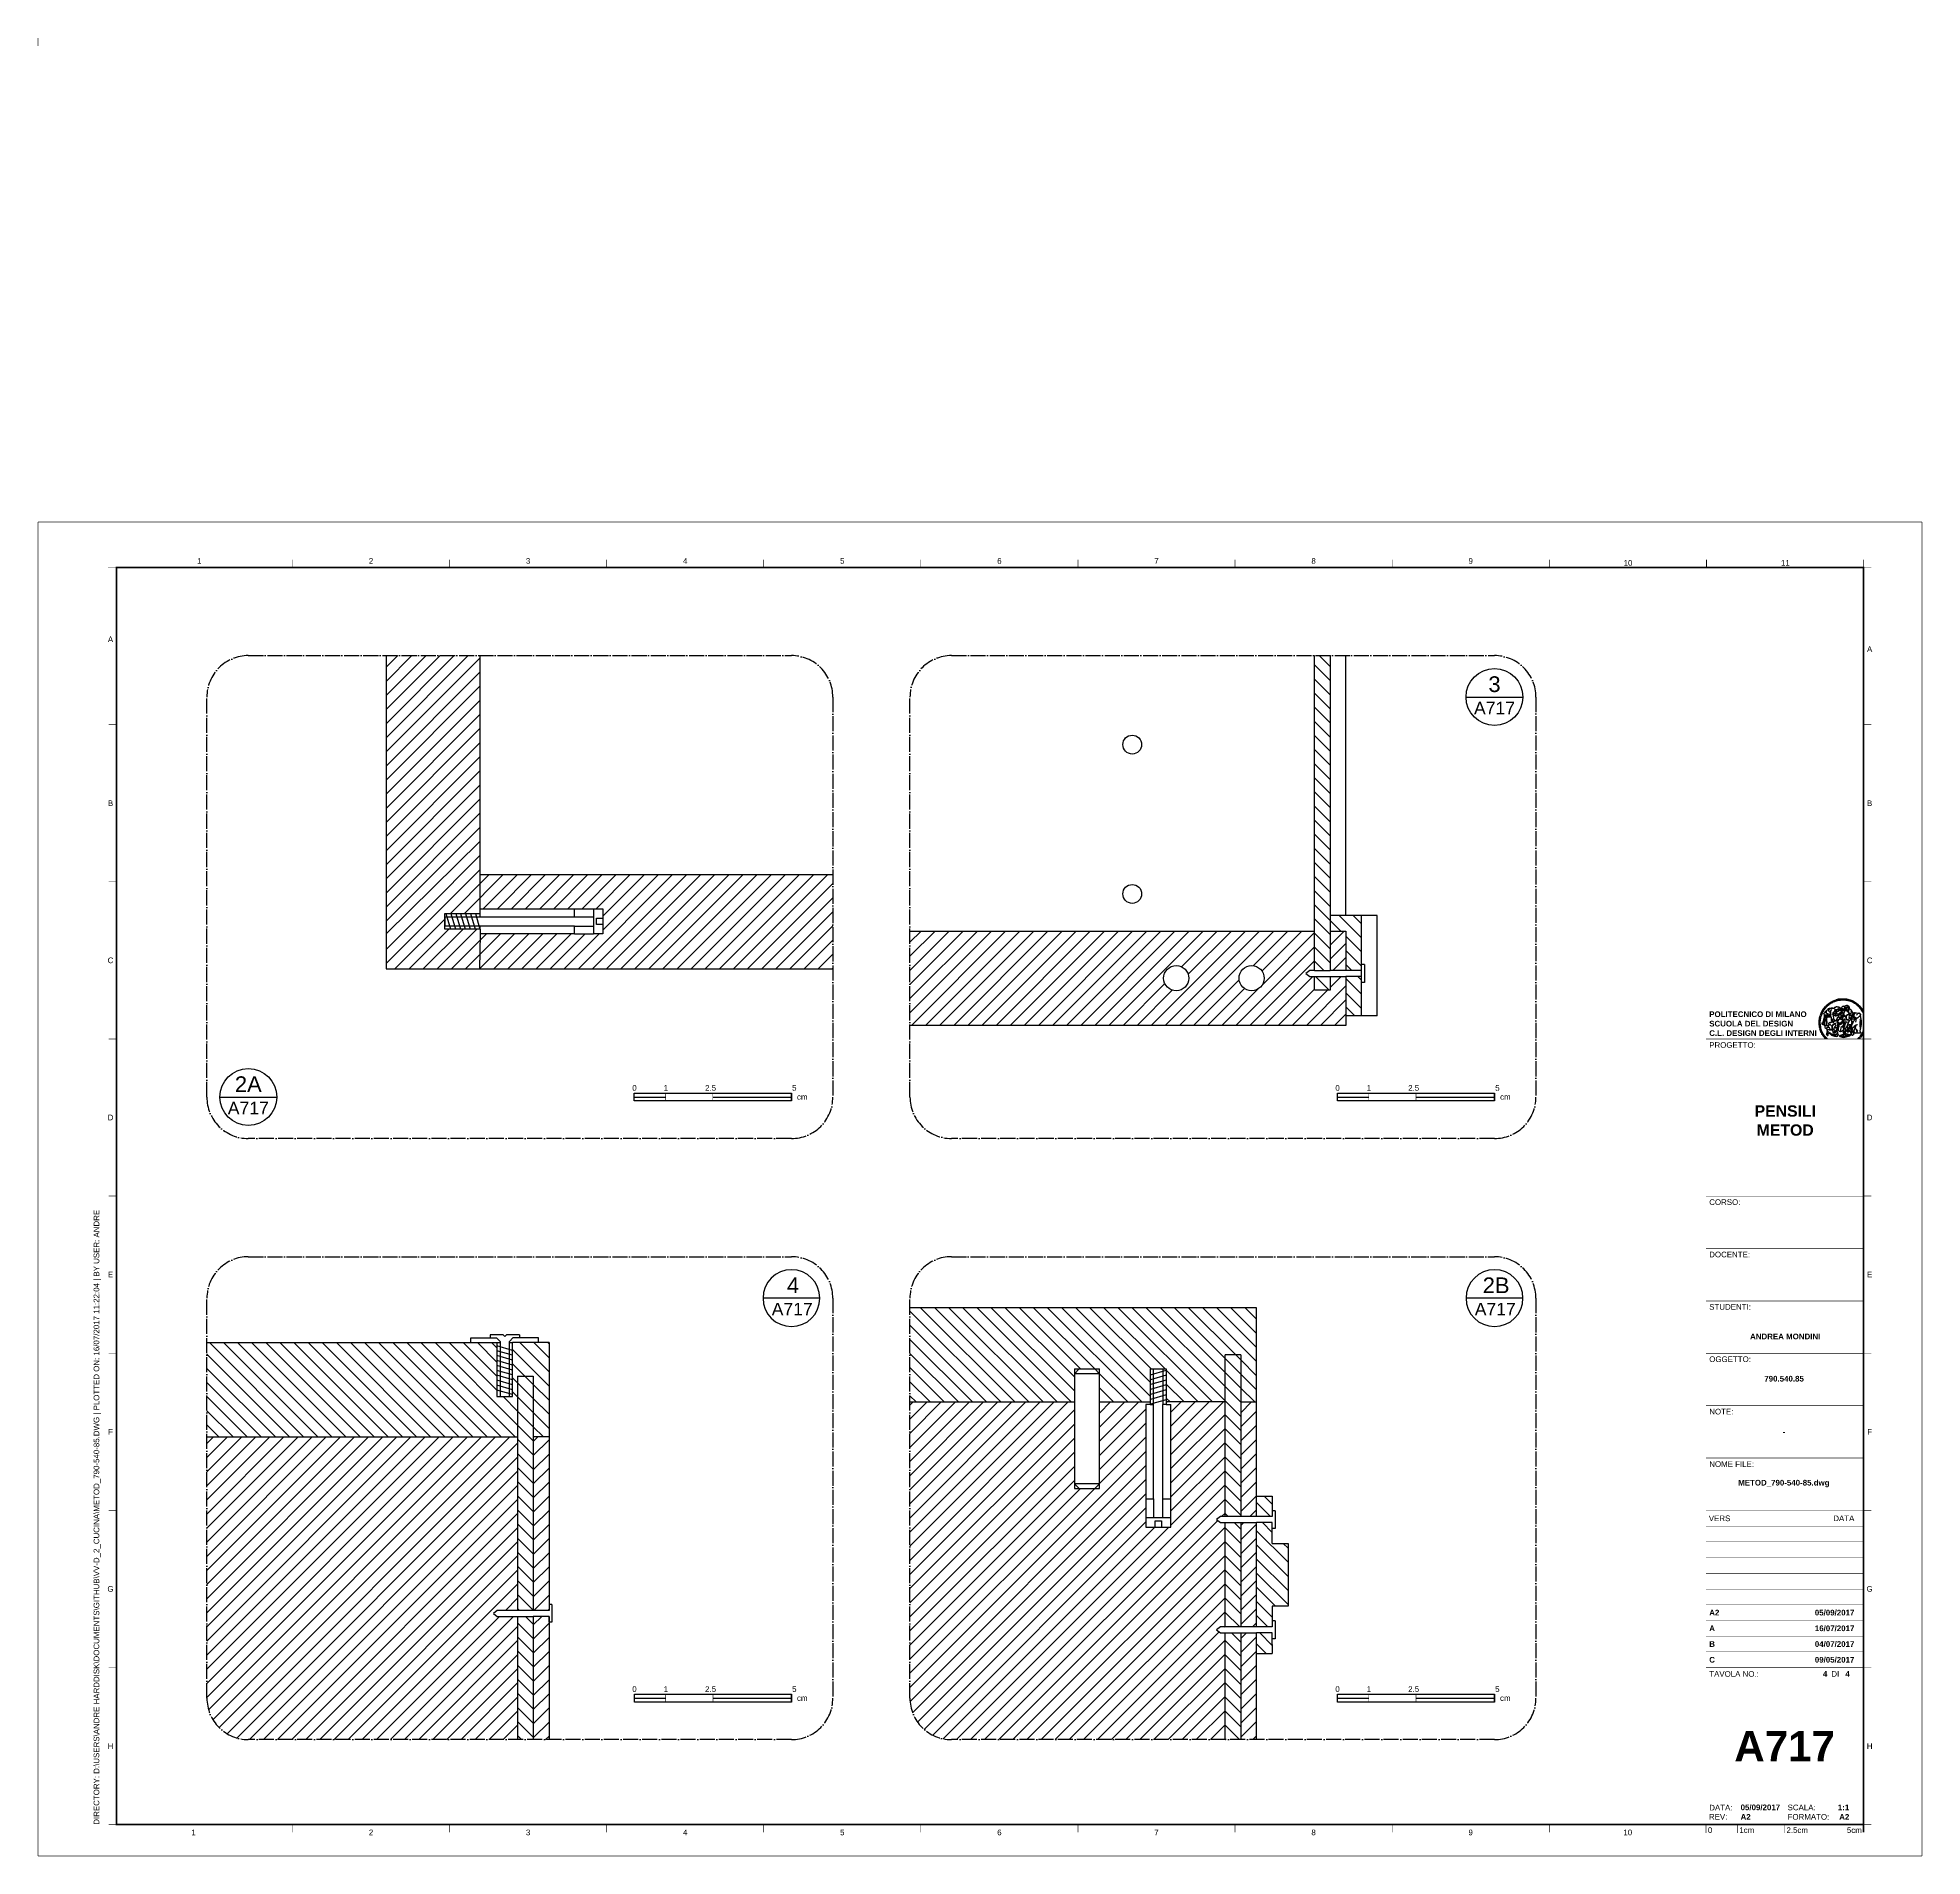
# Paper-space layout '717' of a CAD drawing. Header units: millimetres. Extents: x 0 to 600, y 0 to 579.
# The model-space entities are those that its viewports show. They can reach past a viewport. Long polylines and large blocks are cut down to what shows.
import ezdxf
from ezdxf.enums import TextEntityAlignment as Align

# ---------------------------------------------------------------- set-up
doc = ezdxf.new("R2010")
doc.units = ezdxf.units.MM
doc.set_wipeout_variables(frame=1)
doc.linetypes.add('ACAD_ISO04W100', pattern=[30, 24, -3, 0, -3])
for name, color, linetype in [('A-ANNO-SYMB', 3, 'Continuous'), ('G-ANNO-LOGO', 3, 'Continuous'), ('G-ANNO-TEXT', 3, 'Continuous'), ('G-ANNO-TTLB', 3, 'Continuous'), ('IF-DETL', 4, 'Continuous'), ('IF-FURN', 7, 'Continuous'), ('Layer1', 1, 'Continuous'), ('Layer2', 8, 'Continuous'), ('linee sezione', 3, 'ACAD_ISO04W100')]:
    doc.layers.add(name, color=color, linetype=linetype)
doc.layers.add('G-ANNO-NPLT', color=210, linetype='Continuous', plot=False)
doc.layers.get('0').off()
doc.styles.add('ARIAL', font='arial.ttf')
doc.styles.add('ARIAL-BOLD', font='')
doc.styles.add('E-ARIAL', font='arial.ttf')
doc.styles.get("Standard").update_dxf_attribs({"font": 'arial.ttf'})
doc.styles.get('ARIAL-BOLD').set_extended_font_data('Arial', bold=True)
pattern_1 = [(135, (-2021.025, -2316.1207), (-2.245064, -2.245064), [])]
pattern_2 = [(135, (-1293.6433, -1224.6407), (-2.245064, -2.245064), [])]
pattern_3 = [(45, (-1293.6433, -1224.6407), (-2.245064, 2.245064), [])]

# ---------------------------------------------------------------- blocks, each defined once
blk = doc.blocks.new('logoPolimi')
for p, q in [((-1.41, 1.91), (-1.28, 1.74)), ((-1.32, 1.97), (-1.2, 1.8)), ((-1.22, 2.03), (-1.11, 1.85)), ((-1.13, 2.09), (-1.03, 1.9)), ((-1.03, 2.14), (-0.94, 1.95)), ((-0.93, 2.18), (-0.84, 1.99)), ((-0.83, 2.22), (-0.75, 2.03)), ((-0.72, 2.26), (-0.66, 2.06)), ((-0.61, 2.29), (-0.56, 2.09)), ((-0.51, 2.32), (-0.46, 2.11)), ((-0.4, 2.34), (-0.36, 2.13)), ((-0.29, 2.35), (-0.26, 2.14)), ((-0.18, 2.36), (-0.16, 2.15)), ((-0.07, 2.37), (-0.06, 2.16)), ((0.04, 2.37), (0.04, 2.16)), ((0.15, 2.36), (0.14, 2.16)), ((0.26, 2.36), (0.24, 2.15)), ((0.37, 2.34), (0.34, 2.13)), ((0.48, 2.32), (0.44, 2.12)), ((0.59, 2.3), (0.54, 2.09)), ((0.69, 2.27), (0.63, 2.07)), ((0.8, 2.23), (0.73, 2.03)), ((0.9, 2.19), (0.82, 2)), ((1, 2.15), (0.91, 1.96)), ((1.1, 2.1), (1, 1.91)), ((1.2, 2.04), (1.09, 1.86)), ((1.29, 1.99), (1.18, 1.81)), ((1.38, 1.92), (1.26, 1.75)), ((1.47, 1.86), (1.34, 1.69)), ((-2.37, 0.12), (-2.16, 0.11)), ((-2.37, 0.01), (-2.16, 0.01)), ((-2.36, 0.23), (-2.15, 0.21)), ((-2.35, 0.34), (-2.14, 0.31)), ((-2.33, 0.45), (-2.12, 0.41)), ((-2.3, 0.55), (-2.1, 0.51)), ((-2.28, 0.66), (-2.07, 0.6)), ((-2.24, 0.77), (-2.04, 0.7)), ((-2.2, 0.87), (-2.01, 0.79)), ((-2.16, 0.97), (-1.97, 0.89)), ((-2.11, 1.07), (-1.93, 0.98)), ((-2.06, 1.17), (-1.88, 1.07)), ((-2.01, 1.26), (-1.83, 1.15)), ((-1.94, 1.36), (-1.77, 1.24)), ((-1.88, 1.45), (-1.71, 1.32)), ((-1.84, 0.03), (-1.82, 0.35)), ((-1.81, 1.53), (-1.65, 1.4)), ((-1.74, 1.61), (-1.58, 1.47)), ((-1.73, 0.59), (-1.73, 0.59)), ((-1.73, 0.59), (-1.73, 0.59)), ((-1.66, 1.69), (-1.51, 1.54)), ((-1.65, 0.57), (-1.65, 0.57)), ((-1.59, 1.12), (-1.59, 1.12)), ((-1.58, 1.77), (-1.44, 1.61)), ((-1.51, 0.55), (-1.51, 0.55)), ((-1.51, 0.55), (-1.51, 0.55)), ((-1.49, 1.84), (-1.36, 1.68)), ((-1.31, 0.79), (-1.21, 0.75)), ((-1.21, 0.75), (-1.31, 0.79)), ((-1.21, 0.75), (-1.31, 0.79)), ((-1.21, 0.75), (-1.21, 0.75)), ((-1.21, 0.75), (-1.21, 0.75)), ((-1.19, 0.76), (-1.19, 0.76)), ((-1.19, 0.76), (-1.19, 0.76)), ((-1.17, 0.99), (-1.18, 0.99)), ((-1.18, 0.99), (-1.17, 0.99)), ((-1.16, 0.57), (-1.16, 0.57)), ((-1.16, 0.57), (-1.16, 0.57)), ((-1.1, 0.01), (-0.99, 0.06)), ((-0.99, 0.06), (-1.1, 0.01)), ((-0.99, 0.06), (-1.1, 0.01)), ((-0.99, 0.06), (-0.99, 0.06)), ((-0.99, 0.06), (-0.99, 0.06)), ((-0.97, 0.79), (-0.98, 0.79)), ((-0.89, 0.84), (-0.97, 0.79)), ((-0.97, 0.79), (-0.89, 0.84)), ((-0.96, 1.41), (-0.96, 1.41)), ((-0.96, 1.41), (-0.96, 1.41)), ((-0.89, 0.84), (-0.82, 0.87)), ((-0.82, 0.87), (-0.89, 0.84)), ((-0.89, 0.84), (-0.82, 0.87)), ((-0.88, 0.83), (-0.89, 0.84)), ((-0.85, 1.39), (-0.85, 1.39)), ((-0.85, 1.39), (-0.85, 1.39)), ((-0.84, 0.14), (-0.84, 0.14)), ((-0.77, 1.08), (-0.78, 1.08)), ((-0.78, 1.08), (-0.77, 1.08)), ((-0.61, 1.12), (-0.77, 1.08)), ((-0.77, 1.08), (-0.61, 1.12)), ((-0.77, 1.08), (-0.61, 1.12)), ((-0.75, 1.3), (-0.76, 1.29)), ((-0.76, 1.29), (-0.75, 1.3)), ((-0.65, 0.99), (-0.7, 0.96)), ((-0.69, 0.18), (-0.68, 0.18)), ((-0.66, 0.93), (-0.66, 0.93)), ((-0.66, 0.93), (-0.64, 0.93)), ((-0.66, 0.93), (-0.66, 0.93)), ((-0.66, 0.93), (-0.66, 0.93)), ((-0.63, 1.01), (-0.63, 1.01)), ((-0.63, 1.01), (-0.62, 1.01)), ((-0.63, 0.66), (-0.63, 0.66)), ((-0.6, 1.12), (-0.61, 1.12)), ((-0.61, 1.12), (-0.6, 1.12)), ((-0.61, 1.12), (-0.6, 1.12)), ((-0.61, 0.86), (-0.57, 0.85)), ((-0.57, 0.85), (-0.61, 0.86)), ((-0.61, 0.86), (-0.57, 0.85)), ((-0.53, 1.08), (-0.6, 1.12)), ((-0.6, 1.12), (-0.6, 1.11)), ((-0.6, 1.12), (-0.53, 1.08)), ((-0.57, 0.8), (-0.59, 0.8)), ((-0.57, 0.85), (-0.53, 0.84)), ((-0.57, 0.85), (-0.57, 0.85)), ((-0.57, 0.85), (-0.57, 0.85)), ((-0.57, 0.85), (-0.53, 0.84)), ((-0.56, 0.29), (-0.49, 0.48)), ((-0.56, 0.14), (-0.56, 0.29)), ((-0.5, 0.11), (-0.56, 0.14)), ((-0.53, 0.84), (-0.51, 0.84)), ((-0.53, 0.84), (-0.51, 0.84)), ((-0.53, 0.84), (-0.53, 0.84)), ((-0.51, 0.11), (-0.51, 0.11)), ((-0.51, 0.11), (-0.51, 0.11)), ((-0.34, 0.33), (-0.5, 0.11)), ((-0.49, 0.48), (-0.41, 0.55)), ((-0.42, 0.8), (-0.47, 0.79)), ((-0.42, 0.8), (-0.47, 0.79)), ((-0.47, 0.79), (-0.45, 0.76)), ((-0.47, 0.79), (-0.45, 0.76)), ((-0.45, 1.14), (-0.42, 1.11)), ((-0.42, 1.26), (-0.36, 1.22)), ((-0.41, 0.55), (-0.34, 0.49)), ((-0.4, 1.37), (-0.38, 1.38)), ((-0.39, 1.37), (-0.4, 1.37)), ((-0.35, 1.33), (-0.4, 1.37)), ((-0.39, 1.24), (-0.4, 1.23)), ((-0.38, 1.14), (-0.38, 1.14)), ((-0.34, 0.49), (-0.09, 0.48)), ((-0.16, 0.32), (-0.34, 0.33)), ((-0.14, 0.32), (-0.31, 0.34)), ((-0.28, 1.3), (-0.29, 1.3)), ((-0.28, 1.3), (-0.28, 1.3)), ((-0.16, 1.24), (-0.16, 1.25)), ((-0.16, 1.25), (-0.16, 1.25)), ((-0.16, 0.49), (-0.14, 0.64)), ((-0.06, 0.27), (-0.16, 0.32)), ((-0.1, 0.88), (-0.09, 0.87)), ((-0.08, 1.37), (-0.08, 1.38)), ((-0.08, 1.23), (-0.05, 1.21)), ((-0.05, 1.21), (-0.08, 1.23)), ((-0.08, 1.23), (-0.05, 1.21)), ((-0.03, 0.26), (-0.06, 0.27)), ((-0.05, 1.21), (-0.04, 1.21)), ((-0.04, 1.21), (-0.05, 1.21)), ((-0.04, 1.21), (-0.04, 1.21)), ((-0.04, 1.21), (-0.04, 1.21)), ((-0.04, 0.48), (-0.03, 0.26)), ((0.03, 1.15), (0.03, 1.15)), ((0.03, 0.66), (0.03, 0.67)), ((0.07, 0.58), (0.07, 0.57)), ((0.1, 1.18), (0.1, 1.18)), ((0.1, 0.84), (0.1, 0.84)), ((0.13, 1.32), (0.17, 1.19)), ((0.14, 0.71), (0.34, 0.65)), ((0.31, 0.56), (0.17, 0.63)), ((0.27, 1.61), (0.27, 1.61)), ((0.27, 1.61), (0.27, 1.61)), ((0.27, 1.61), (0.27, 1.61)), ((0.29, 1.29), (0.29, 1.29)), ((0.29, 1.29), (0.29, 1.29)), ((0.29, 1.29), (0.29, 1.29)), ((0.29, 1.29), (0.29, 1.29)), ((0.33, 0.49), (0.34, 0.49)), ((0.33, 0.03), (0.35, 0.03)), ((0.33, 0.03), (0.35, 0.03)), ((0.34, 0.65), (0.34, 0.64)), ((0.35, 0.03), (0.57, 0.06)), ((0.35, 0.03), (0.57, 0.06)), ((0.35, 0.03), (0.35, 0.03)), ((0.35, 0.03), (0.35, 0.03)), ((0.38, 1.36), (0.37, 1.35)), ((0.38, 0.34), (0.37, 0.34)), ((0.38, 0.34), (0.38, 0.34)), ((0.43, 0.67), (0.39, 0.64)), ((0.49, 1.05), (0.51, 1.13)), ((0.51, 1.13), (0.49, 1.05)), ((0.49, 1.05), (0.51, 1.13)), ((0.51, 1.31), (0.5, 1.29)), ((0.51, 1.13), (0.52, 1.23)), ((0.52, 1.23), (0.51, 1.23)), ((0.51, 1.23), (0.52, 1.23)), ((0.52, 1.23), (0.51, 1.13)), ((0.51, 1.13), (0.52, 1.23)), ((0.52, 1.24), (0.6, 1.37)), ((0.52, 1.23), (0.6, 1.36)), ((0.6, 1.36), (0.52, 1.23)), ((0.52, 1.23), (0.52, 1.23)), ((0.52, 1.23), (0.52, 1.24)), ((0.52, 1.23), (0.52, 1.23)), ((0.55, 1.07), (0.53, 1.06)), ((0.53, 1.04), (0.53, 1.06)), ((0.53, 1.05), (0.53, 1.04)), ((0.54, 0.3), (0.63, 0.32)), ((0.54, -0.08), (0.61, 0.06)), ((0.61, 0.06), (0.54, -0.08)), ((0.54, -0.08), (0.61, 0.06)), ((0.56, 0.19), (0.59, 0.21)), ((0.57, 1.07), (0.57, 1.07)), ((0.57, 1.07), (0.57, 1.07)), ((0.57, 1.07), (0.57, 1.07)), ((0.57, 1.07), (0.57, 1.07)), ((0.57, 1.07), (0.57, 1.07)), ((0.57, 1.07), (0.57, 1.07)), ((0.57, 1.07), (0.57, 1.07)), ((0.58, 0.3), (0.59, 0.29)), ((0.59, 0.78), (0.59, 0.79)), ((0.59, 0.79), (0.59, 0.79)), ((0.59, 0.79), (0.59, 0.79)), ((0.59, 0.79), (0.59, 0.78)), ((0.61, 0.06), (0.6, 0.07)), ((0.6, 0.07), (0.61, 0.06)), ((0.61, 0.06), (0.61, 0.07)), ((0.62, 0.21), (0.65, 0.22)), ((0.64, 1.37), (0.65, 1.37)), ((0.69, 0.86), (0.68, 0.86)), ((0.68, 0.86), (0.69, 0.86)), ((0.68, 0.76), (0.68, 0.76)), ((0.76, 0.26), (0.76, 0.26)), ((0.82, 0.35), (0.84, 0.36)), ((0.82, 0.35), (0.82, 0.35)), ((0.84, 0.36), (0.84, 0.37)), ((0.85, 0.34), (1.05, 0.35)), ((0.93, 1.05), (0.93, 1.05)), ((0.93, 1.05), (0.93, 1.05)), ((0.93, 1.05), (0.93, 1.04)), ((0.93, 1.05), (0.93, 1.05)), ((0.97, 0.66), (0.96, 0.66)), ((1.01, 0.97), (0.98, 0.96)), ((1.17, 0.96), (1.17, 0.95)), ((1.17, 0.95), (1.17, 0.95)), ((1.34, 0.37), (1.26, 0.04)), ((1.27, 0.37), (1.27, 0.38)), ((1.28, 0.95), (1.28, 0.95)), ((1.37, 0.73), (1.46, 0.81)), ((1.41, 0.4), (1.41, 0.41)), ((1.56, 1.79), (1.42, 1.63)), ((1.64, 1.71), (1.49, 1.56)), ((1.49, 0.9), (1.57, 0.92)), ((1.72, 1.63), (1.56, 1.49)), ((1.67, 0.6), (1.57, 0.53)), ((1.79, 1.55), (1.63, 1.41)), ((1.86, 1.47), (1.7, 1.34)), ((1.93, 1.38), (1.76, 1.26)), ((1.99, 1.29), (1.81, 1.17)), ((2.05, 1.19), (1.87, 1.09)), ((2.1, 1.1), (1.92, 1)), ((2.15, 1), (1.96, 0.91)), ((2.19, 0.9), (2, 0.82)), ((2.23, 0.79), (2.04, 0.72)), ((2.27, 0.69), (2.07, 0.63)), ((2.3, 0.58), (2.09, 0.53)), ((2.32, 0.47), (2.12, 0.43)), ((2.34, 0.37), (2.13, 0.33)), ((2.36, 0.26), (2.15, 0.23)), ((2.37, 0.15), (2.16, 0.13)), ((2.37, 0.04), (2.16, 0.03)), ((-2.37, -0.1), (-2.16, -0.09)), ((-2.36, -0.21), (-2.15, -0.19)), ((-2.35, -0.32), (-2.14, -0.29)), ((-2.33, -0.43), (-2.12, -0.39)), ((-2.31, -0.54), (-2.1, -0.49)), ((-2.28, -0.65), (-2.08, -0.59)), ((-2.25, -0.75), (-2.05, -0.69)), ((-2.21, -0.86), (-2.02, -0.78)), ((-2.17, -0.96), (-1.98, -0.87)), ((-2.12, -1.06), (-1.93, -0.96)), ((-2.07, -1.16), (-1.89, -1.05)), ((-2.04, -0.15), (-1.97, -0.2)), ((-2.01, -1.25), (-1.84, -1.14)), ((-1.95, -1.34), (-1.78, -1.22)), ((-1.89, -1.43), (-1.72, -1.31)), ((-1.82, -1.52), (-1.66, -1.38)), ((-1.75, -1.6), (-1.59, -1.46)), ((-1.67, -1.68), (-1.52, -1.53)), ((-1.58, -0.12), (-1.6, -0.18)), ((-1.6, -0.18), (-1.58, -0.28)), ((-1.57, -0.54), (-1.59, -0.54)), ((-1.59, -0.54), (-1.59, -0.54)), ((-1.59, -1.76), (-1.45, -1.6)), ((-1.56, -0.32), (-1.56, -0.31)), ((-1.56, -0.31), (-1.56, -0.31)), ((-1.53, -0.65), (-1.53, -0.65)), ((-1.53, -0.65), (-1.53, -0.65)), ((-1.51, -1.83), (-1.37, -1.67)), ((-1.48, -0.86), (-1.48, -0.85)), ((-1.42, -0.37), (-1.42, -0.37)), ((-1.42, -1.9), (-1.29, -1.73)), ((-1.38, -0.46), (-1.38, -0.46)), ((-1.33, -1.96), (-1.21, -1.79)), ((-1.31, -0.24), (-1.31, -0.23)), ((-1.31, -0.23), (-1.31, -0.24)), ((-1.24, -2.02), (-1.13, -1.84)), ((-1.23, -0.19), (-1.23, -0.19)), ((-1.23, -0.19), (-1.23, -0.19)), ((-1.23, -0.19), (-1.23, -0.19)), ((-1.23, -0.19), (-1.23, -0.19)), ((-1.01, -0.39), (-1.02, -0.39)), ((-1.02, -0.39), (-1.01, -0.39)), ((-1.02, -0.7), (-1.02, -0.7)), ((-1.02, -0.7), (-1.02, -0.7)), ((-1.02, -0.7), (-1.02, -0.7)), ((-0.79, -0.51), (-0.83, -0.58)), ((-0.83, -0.58), (-0.79, -0.51)), ((-0.83, -0.58), (-0.79, -0.51)), ((-0.78, -1.05), (-0.83, -0.94)), ((-0.83, -0.94), (-0.78, -1.05)), ((-0.83, -0.94), (-0.83, -0.94)), ((-0.83, -0.94), (-0.78, -1.05)), ((-0.82, -1.23), (-0.82, -1.23)), ((-0.82, -1.23), (-0.77, -1.23)), ((-0.77, -1.23), (-0.82, -1.23)), ((-0.82, -1.23), (-0.82, -1.23)), ((-0.77, -1.23), (-0.82, -1.23)), ((-0.75, -0.96), (-0.8, -0.89)), ((-0.8, -0.89), (-0.79, -0.92)), ((-0.79, -0.92), (-0.8, -0.89)), ((-0.8, -0.89), (-0.75, -0.96)), ((-0.79, -0.92), (-0.8, -0.89)), ((-0.8, -0.89), (-0.8, -0.89)), ((-0.8, -0.89), (-0.75, -0.96)), ((-0.79, -0.92), (-0.78, -0.95)), ((-0.78, -0.95), (-0.79, -0.92)), ((-0.78, -0.95), (-0.79, -0.92)), ((-0.77, -0.49), (-0.78, -0.48)), ((-0.78, -0.48), (-0.77, -0.49)), ((-0.78, -0.95), (-0.76, -1)), ((-0.76, -1), (-0.78, -0.95)), ((-0.76, -1), (-0.78, -0.95)), ((-0.71, -0.89), (-0.75, -0.87)), ((-0.75, -0.87), (-0.71, -0.89)), ((-0.75, -0.87), (-0.71, -0.89)), ((-0.72, -1.01), (-0.75, -0.96)), ((-0.75, -0.96), (-0.72, -1.01)), ((-0.75, -0.96), (-0.72, -1.01)), ((-0.64, -0.93), (-0.71, -0.89)), ((-0.71, -0.89), (-0.64, -0.93)), ((-0.71, -0.89), (-0.64, -0.93)), ((-0.66, -0.53), (-0.66, -0.53)), ((-0.66, -0.53), (-0.66, -0.53)), ((-0.66, -0.53), (-0.66, -0.53)), ((-0.39, -0.81), (-0.51, -0.69)), ((-0.51, -1.04), (-0.5, -1.04)), ((-0.48, -0.42), (-0.48, -0.42)), ((-0.48, -0.42), (-0.48, -0.42)), ((-0.48, -0.42), (-0.48, -0.42)), ((-0.41, -0.51), (-0.41, -0.51)), ((-0.38, -0.05), (-0.39, -0.12)), ((-0.39, -0.12), (-0.37, -0.1)), ((-0.35, -0.14), (-0.37, -0.08)), ((-0.37, -0.09), (-0.37, -0.09)), ((-0.33, -0.12), (-0.35, -0.14)), ((-0.32, -0.14), (-0.35, -0.14)), ((-0.35, -0.18), (-0.34, -0.22)), ((-0.34, -0.08), (-0.29, -0.16)), ((-0.34, -0.22), (-0.34, -0.22)), ((-0.27, -0.17), (-0.32, -0.14)), ((-0.25, -0.91), (-0.26, -0.9)), ((-0.26, -1.29), (0.1, -1.2)), ((0.1, -1.2), (-0.26, -1.29)), ((0.08, -1.4), (-0.26, -1.29)), ((-0.26, -1.29), (0.08, -1.4)), ((-0.26, -1.38), (-0.26, -1.29)), ((-0.26, -1.29), (-0.26, -1.29)), ((-0.26, -1.29), (-0.26, -1.38)), ((-0.26, -1.29), (0.08, -1.4)), ((-0.26, -1.29), (-0.26, -1.29)), ((0.08, -1.49), (-0.26, -1.38)), ((-0.26, -1.38), (0.09, -1.49)), ((-0.14, -0.15), (-0.16, -0.13)), ((-0.11, -0.04), (-0.12, -0.05)), ((-0.04, -0.41), (-0.01, -0.44)), ((-0.01, -0.44), (-0.04, -0.41)), ((-0.04, -0.41), (-0.01, -0.44)), ((0.07, -0.84), (0.07, -0.84)), ((0.07, -0.84), (0.07, -0.84)), ((0.1, -1.2), (0.08, -1.32)), ((0.08, -1.32), (0.13, -1.2)), ((0.08, -1.4), (0.72, -1.22)), ((0.72, -1.22), (0.08, -1.4)), ((0.08, -1.4), (0.72, -1.22)), ((0.72, -1.31), (0.08, -1.49)), ((0.08, -1.44), (0.08, -1.4)), ((0.08, -1.4), (0.08, -1.44)), ((0.08, -1.4), (0.08, -1.49)), ((0.08, -1.49), (0.08, -1.44)), ((0.08, -1.44), (0.08, -1.44)), ((0.08, -1.44), (0.08, -1.45)), ((0.08, -1.45), (0.08, -1.46)), ((0.08, -1.46), (0.08, -1.49)), ((0.1, -1.01), (0.09, -0.86)), ((0.1, -1.01), (0.09, -0.86)), ((0.09, -1.49), (0.72, -1.31)), ((0.1, -1.2), (0.12, -1.04)), ((0.12, -1.04), (0.1, -1.2)), ((0.13, -1.2), (0.1, -1.2)), ((0.1, -1.2), (0.13, -1.2)), ((0.13, -1.2), (0.1, -1.2)), ((0.1, -1.2), (0.1, -1.2)), ((0.11, -0.44), (0.11, -0.44)), ((0.11, -0.44), (0.11, -0.44)), ((0.12, -0.21), (0.12, -0.21)), ((0.12, -0.21), (0.12, -0.21)), ((0.12, -0.21), (0.12, -0.21)), ((0.12, -0.21), (0.12, -0.21)), ((0.12, -0.21), (0.12, -0.21)), ((0.12, -0.21), (0.12, -0.21)), ((0.12, -0.21), (0.12, -0.21)), ((0.12, -0.21), (0.12, -0.21)), ((0.12, -0.21), (0.12, -0.21)), ((0.12, -0.21), (0.12, -0.21)), ((0.12, -0.21), (0.12, -0.21)), ((0.12, -0.21), (0.12, -0.21)), ((0.12, -0.21), (0.12, -0.21)), ((0.12, -0.56), (0.14, -0.53)), ((0.14, -0.53), (0.12, -0.56)), ((0.12, -0.56), (0.14, -0.53)), ((0.12, -1.04), (0.12, -1.04)), ((0.12, -1.04), (0.12, -1.04)), ((0.12, -1.04), (0.12, -1.04)), ((0.21, -0.99), (0.13, -1.2)), ((0.13, -1.2), (0.21, -0.99)), ((0.36, -1.14), (0.13, -1.2)), ((0.13, -1.2), (0.26, -1.17)), ((0.14, -0.53), (0.16, -0.49)), ((0.16, -0.49), (0.14, -0.53)), ((0.14, -0.53), (0.16, -0.49)), ((0.16, -0.49), (0.16, -0.49)), ((0.16, -0.49), (0.16, -0.49)), ((0.28, -1.19), (0.21, -0.99)), ((0.21, -0.99), (0.31, -1.27)), ((0.24, -0.17), (0.24, -0.16)), ((0.24, -0.16), (0.24, -0.17)), ((0.25, -0.84), (0.25, -0.88)), ((0.25, -0.88), (0.25, -0.84)), ((0.25, -0.88), (0.25, -0.84)), ((0.25, -0.88), (0.29, -1.17)), ((0.26, -0.88), (0.25, -0.88)), ((0.31, -1.27), (0.25, -0.88)), ((0.26, -1.17), (0.28, -1.16)), ((0.28, -1.16), (0.36, -1.14)), ((0.29, -1.17), (0.28, -1.19)), ((0.36, -1.14), (0.72, -1.22)), ((0.72, -1.22), (0.36, -1.14)), ((0.49, -0.31), (0.49, -0.31)), ((0.49, -0.31), (0.49, -0.31)), ((0.5, -0.27), (0.5, -0.27)), ((0.51, -0.27), (0.51, -0.27)), ((0.72, -0.81), (0.75, -0.89)), ((0.72, -1.22), (0.72, -1.31)), ((0.72, -1.31), (0.72, -1.22)), ((0.74, -0.23), (0.74, -0.23)), ((0.74, -0.23), (0.75, -0.24)), ((0.75, -0.23), (0.75, -0.23)), ((0.86, -0.25), (0.82, -0.34)), ((0.87, -0.22), (0.86, -0.23)), ((0.87, -0.22), (0.86, -0.25)), ((0.96, -0.58), (0.96, -0.57)), ((1.05, -1.05), (1.04, -1.05)), ((1.28, -2), (1.17, -1.82)), ((1.37, -1.93), (1.25, -1.76)), ((1.31, -0.27), (1.3, -0.26)), ((1.3, -0.26), (1.3, -0.26)), ((1.3, -0.26), (1.3, -0.26)), ((1.3, -0.26), (1.31, -0.27)), ((1.3, -0.26), (1.3, -0.26)), ((1.46, -1.87), (1.33, -1.7)), ((1.54, -1.8), (1.41, -1.64)), ((1.63, -1.72), (1.48, -1.57)), ((1.71, -1.65), (1.55, -1.5)), ((1.78, -1.57), (1.62, -1.43)), ((1.85, -1.48), (1.69, -1.35)), ((1.92, -1.39), (1.75, -1.27)), ((1.98, -1.3), (1.81, -1.19)), ((2.04, -1.21), (1.86, -1.1)), ((2.09, -1.11), (1.91, -1.01)), ((2.14, -1.01), (1.95, -0.92)), ((2.19, -0.91), (1.99, -0.83)), ((2.23, -0.81), (2.03, -0.74)), ((2.26, -0.7), (2.06, -0.64)), ((2.29, -0.6), (2.09, -0.55)), ((2.32, -0.49), (2.11, -0.45)), ((2.34, -0.38), (2.13, -0.35)), ((2.35, -0.27), (2.15, -0.25)), ((2.37, -0.08), (2.16, -0.07)), ((2.36, -0.16), (2.16, -0.15)), ((-1.14, -2.08), (-1.04, -1.89)), ((-1.04, -2.13), (-0.95, -1.94)), ((-0.94, -2.18), (-0.86, -1.98)), ((-0.84, -2.22), (-0.77, -2.02)), ((-0.74, -2.25), (-0.67, -2.05)), ((-0.63, -2.29), (-0.57, -2.08)), ((-0.52, -2.31), (-0.48, -2.11)), ((-0.42, -2.33), (-0.38, -2.13)), ((-0.31, -2.35), (-0.28, -2.14)), ((-0.2, -2.36), (-0.18, -2.15)), ((-0.09, -2.37), (-0.08, -2.16)), ((0.03, -2.37), (0.02, -2.16)), ((0.14, -2.37), (0.12, -2.16)), ((0.25, -2.36), (0.22, -2.15)), ((0.35, -2.34), (0.32, -2.14)), ((0.46, -2.32), (0.42, -2.12)), ((0.57, -2.3), (0.52, -2.1)), ((0.68, -2.27), (0.62, -2.07)), ((0.78, -2.24), (0.71, -2.04)), ((0.89, -2.2), (0.81, -2)), ((0.99, -2.15), (0.9, -1.96)), ((1.09, -2.11), (0.99, -1.92)), ((1.19, -2.05), (1.08, -1.87))]:
    blk.add_line(p, q)
for points in [[(-1.9, 0.12), (-1.94, 0.02), (-2.05, -0.09), (-2.05, -0.09)], [(-1.86, 0.38), (-1.86, 0.38), (-1.87, 0.19), (-1.9, 0.12)], [(-1.76, 0.6), (-1.76, 0.6), (-1.84, 0.57), (-1.86, 0.38)], [(-1.86, -0.04), (-1.84, 0.02), (-1.84, 0.03), (-1.84, 0.03)], [(-1.82, 0.78), (-1.83, 0.8), (-1.85, 0.86), (-1.83, 0.88)], [(-1.82, 0.78), (-1.83, 0.8), (-1.85, 0.86), (-1.83, 0.88)], [(-1.83, 0.88), (-1.81, 0.9), (-1.76, 0.96), (-1.76, 0.96)], [(-1.83, 0.88), (-1.81, 0.9), (-1.76, 0.96), (-1.76, 0.96)], [(-1.76, 0.6), (-1.83, 0.7), (-1.78, 0.74), (-1.78, 0.74)], [(-1.78, 0.74), (-1.79, 0.74), (-1.83, 0.7), (-1.76, 0.6)], [(-1.78, 0.74), (-1.8, 0.76), (-1.81, 0.78), (-1.82, 0.78)], [(-1.78, 0.74), (-1.8, 0.76), (-1.81, 0.78), (-1.82, 0.78)], [(-1.82, 0.35), (-1.81, 0.5), (-1.73, 0.59), (-1.73, 0.59)], [(-1.82, -0.19), (-1.73, -0.07), (-1.75, 0.14), (-1.75, 0.3)], [(-1.75, 0.33), (-1.75, 0.17), (-1.73, -0.05), (-1.8, -0.17)], [(-1.78, 0.74), (-1.75, 0.72), (-1.72, 0.69), (-1.68, 0.7)], [(-1.68, 0.7), (-1.72, 0.69), (-1.75, 0.72), (-1.78, 0.74)], [(-1.68, 0.7), (-1.72, 0.69), (-1.75, 0.72), (-1.78, 0.74)], [(-1.78, 0.74), (-1.78, 0.74), (-1.78, 0.74), (-1.78, 0.74)], [(-1.76, 0.96), (-1.68, 1.1), (-1.59, 1.12), (-1.59, 1.12)], [(-1.76, 0.96), (-1.68, 1.1), (-1.6, 1.12), (-1.6, 1.12)], [(-1.73, 0.59), (-1.74, 0.59), (-1.75, 0.6), (-1.76, 0.6)], [(-1.73, 0.59), (-1.74, 0.59), (-1.75, 0.6), (-1.76, 0.6)], [(-1.75, 0.3), (-1.76, 0.47), (-1.65, 0.57), (-1.65, 0.57)], [(-1.65, 0.57), (-1.65, 0.57), (-1.76, 0.5), (-1.75, 0.33)], [(-1.65, 0.57), (-1.68, 0.58), (-1.7, 0.58), (-1.73, 0.59)], [(-1.65, 0.57), (-1.68, 0.58), (-1.7, 0.58), (-1.73, 0.59)], [(-1.5, 0.71), (-1.53, 0.74), (-1.61, 0.71), (-1.68, 0.7)], [(-1.68, 0.7), (-1.61, 0.71), (-1.53, 0.73), (-1.5, 0.71)], [(-1.5, 0.71), (-1.53, 0.73), (-1.61, 0.71), (-1.68, 0.7)], [(-1.51, 0.55), (-1.56, 0.56), (-1.61, 0.56), (-1.65, 0.57)], [(-1.65, 0.57), (-1.61, 0.56), (-1.56, 0.56), (-1.51, 0.55)], [(-1.51, 0.55), (-1.56, 0.56), (-1.61, 0.56), (-1.65, 0.57)], [(-1.59, 1.12), (-1.6, 1.06), (-1.61, 0.99), (-1.61, 0.97)], [(-1.61, 0.97), (-1.61, 0.99), (-1.6, 1.06), (-1.59, 1.12)], [(-1.61, 0.97), (-1.61, 0.99), (-1.6, 1.06), (-1.59, 1.12)], [(-1.61, 0.97), (-1.61, 0.95), (-1.56, 0.88), (-1.54, 0.87)], [(-1.54, 0.87), (-1.56, 0.88), (-1.61, 0.95), (-1.61, 0.97)], [(-1.54, 0.87), (-1.56, 0.88), (-1.61, 0.96), (-1.61, 0.97)], [(-1.59, 1.12), (-1.59, 1.13), (-1.59, 1.15), (-1.58, 1.16)], [(-1.59, 1.12), (-1.59, 1.13), (-1.59, 1.15), (-1.58, 1.16)], [(-1.58, 1.16), (-1.57, 1.21), (-1.52, 1.23), (-1.49, 1.25)], [(-1.58, 1.16), (-1.57, 1.21), (-1.52, 1.23), (-1.49, 1.25)], [(-1.58, 0.36), (-1.58, 0.48), (-1.51, 0.55), (-1.51, 0.55)], [(-1.51, 0.55), (-1.51, 0.55), (-1.58, 0.48), (-1.58, 0.36)], [(-1.51, 0.55), (-1.51, 0.55), (-1.58, 0.48), (-1.58, 0.36)], [(-1.55, 0.04), (-1.55, 0.08), (-1.58, 0.25), (-1.58, 0.36)], [(-1.58, 0.36), (-1.58, 0.25), (-1.55, 0.08), (-1.55, 0.04)], [(-1.58, 0.36), (-1.58, 0.25), (-1.55, 0.08), (-1.55, 0.04)], [(-1.58, -0.12), (-1.57, -0.06), (-1.55, 0.02), (-1.55, 0.04)], [(-1.55, 0.04), (-1.55, 0.02), (-1.57, -0.06), (-1.58, -0.12)], [(-1.55, 0.04), (-1.55, 0.02), (-1.56, -0.04), (-1.57, -0.1)], [(-1.54, 0.87), (-1.52, 0.85), (-1.47, 0.83), (-1.44, 0.83)], [(-1.44, 0.83), (-1.47, 0.83), (-1.52, 0.85), (-1.54, 0.87)], [(-1.45, 0.83), (-1.47, 0.83), (-1.52, 0.85), (-1.54, 0.87)], [(-1.51, 0.55), (-1.33, 0.54), (-1.16, 0.57), (-1.16, 0.57)], [(-1.16, 0.57), (-1.16, 0.57), (-1.33, 0.54), (-1.51, 0.55)], [(-1.16, 0.57), (-1.16, 0.57), (-1.33, 0.54), (-1.51, 0.55)], [(-1.5, 0.71), (-1.46, 0.68), (-1.4, 0.62), (-1.33, 0.66)], [(-1.33, 0.66), (-1.4, 0.62), (-1.46, 0.68), (-1.5, 0.71)], [(-1.33, 0.66), (-1.4, 0.62), (-1.46, 0.68), (-1.5, 0.71)], [(-1.49, 1.25), (-1.46, 1.26), (-1.42, 1.33), (-1.39, 1.36)], [(-1.49, 1.25), (-1.46, 1.27), (-1.43, 1.34), (-1.39, 1.36)], [(-1.31, 0.79), (-1.33, 0.79), (-1.42, 0.83), (-1.45, 0.83)], [(-1.44, 0.83), (-1.42, 0.83), (-1.33, 0.79), (-1.31, 0.79)], [(-1.31, 0.79), (-1.33, 0.79), (-1.42, 0.83), (-1.44, 0.83)], [(-1.35, 1.1), (-1.4, 1.17), (-1.36, 1.23), (-1.29, 1.31)], [(-1.29, 1.31), (-1.36, 1.23), (-1.4, 1.17), (-1.35, 1.1)], [(-1.35, 1.1), (-1.4, 1.17), (-1.36, 1.23), (-1.29, 1.31)], [(-1.39, 1.36), (-1.35, 1.38), (-1.26, 1.4), (-1.19, 1.41)], [(-1.39, 1.36), (-1.35, 1.38), (-1.26, 1.4), (-1.19, 1.41)], [(-1.18, 0.99), (-1.24, 0.97), (-1.3, 1.03), (-1.35, 1.1)], [(-1.35, 1.1), (-1.3, 1.03), (-1.24, 0.97), (-1.18, 0.99)], [(-1.18, 1), (-1.24, 0.97), (-1.3, 1.03), (-1.35, 1.1)], [(-1.33, 0.66), (-1.28, 0.7), (-1.23, 0.73), (-1.21, 0.75)], [(-1.21, 0.75), (-1.23, 0.73), (-1.28, 0.7), (-1.33, 0.66)], [(-1.21, 0.75), (-1.23, 0.73), (-1.28, 0.7), (-1.33, 0.66)], [(-1.29, 1.31), (-1.22, 1.39), (-1.01, 1.41), (-0.96, 1.41)], [(-0.96, 1.41), (-1.01, 1.41), (-1.22, 1.39), (-1.29, 1.31)], [(-1.29, 1.31), (-1.22, 1.39), (-1.01, 1.41), (-0.96, 1.41)], [(-1.24, -0.02), (-1.21, -0.01), (-1.1, 0.01), (-1.1, 0.01)], [(-1.1, 0.01), (-1.1, 0.01), (-1.21, -0.01), (-1.24, -0.02)], [(-1.1, 0.01), (-1.1, 0.01), (-1.21, -0.01), (-1.24, -0.02)], [(-1.21, 0.75), (-1.2, 0.75), (-1.19, 0.76), (-1.19, 0.76)], [(-1.19, 0.76), (-1.19, 0.76), (-1.2, 0.75), (-1.21, 0.75)], [(-1.19, 0.76), (-1.19, 0.76), (-1.2, 0.76), (-1.21, 0.75)], [(-1.19, 1.41), (-1.11, 1.43), (-0.97, 1.41), (-0.97, 1.41)], [(-1.19, 1.41), (-1.12, 1.43), (-0.98, 1.41), (-0.98, 1.41)], [(-1.19, 0.76), (-1.19, 0.77), (-1.18, 0.78), (-1.18, 0.79)], [(-1.18, 0.79), (-1.18, 0.78), (-1.19, 0.77), (-1.19, 0.76)], [(-1.19, 0.76), (-1.19, 0.77), (-1.19, 0.78), (-1.18, 0.79)], [(-1.18, 0.68), (-1.18, 0.68), (-1.19, 0.71), (-1.19, 0.76)], [(-1.19, 0.76), (-1.19, 0.71), (-1.18, 0.68), (-1.18, 0.68)], [(-1.18, 0.68), (-1.18, 0.68), (-1.19, 0.71), (-1.19, 0.76)], [(-1.18, 0.97), (-1.18, 0.97), (-1.18, 0.98), (-1.17, 0.99)], [(-1.17, 0.99), (-1.18, 0.98), (-1.18, 0.97), (-1.18, 0.97)], [(-1.18, 0.97), (-1.18, 0.97), (-1.18, 0.98), (-1.17, 0.99)], [(-1.18, 0.79), (-1.17, 0.86), (-1.18, 0.95), (-1.18, 0.97)], [(-1.18, 0.97), (-1.18, 0.95), (-1.17, 0.86), (-1.18, 0.79)], [(-1.18, 0.79), (-1.17, 0.86), (-1.18, 0.95), (-1.18, 0.97)], [(-1.16, 0.57), (-1.17, 0.6), (-1.18, 0.64), (-1.18, 0.68)], [(-1.18, 0.68), (-1.18, 0.64), (-1.17, 0.6), (-1.16, 0.57)], [(-1.16, 0.57), (-1.17, 0.6), (-1.18, 0.64), (-1.18, 0.68)], [(-1.17, 0.99), (-1.17, 1.03), (-1.16, 1.09), (-1.14, 1.13)], [(-1.09, 0.42), (-1.1, 0.44), (-1.14, 0.48), (-1.16, 0.57)], [(-1.16, 0.57), (-1.14, 0.48), (-1.1, 0.44), (-1.09, 0.42)], [(-1.09, 0.42), (-1.1, 0.44), (-1.14, 0.48), (-1.16, 0.57)], [(-1.14, 1.13), (-1.12, 1.18), (-1.05, 1.31), (-1.05, 1.31)], [(-1.12, 0.46), (-1.12, 0.46), (-1.13, 0.38), (-1.11, 0.26)], [(-1.11, 0.26), (-1.08, 0.14), (-1.05, 0.03), (-1.05, 0.03)], [(-1.02, 0.32), (-1.02, 0.32), (-1.08, 0.4), (-1.09, 0.42)], [(-1.09, 0.42), (-1.08, 0.4), (-1.02, 0.32), (-1.02, 0.32)], [(-1.02, 0.32), (-1.02, 0.32), (-1.08, 0.4), (-1.09, 0.42)], [(-0.98, 0.2), (-0.98, 0.21), (-1.02, 0.32), (-1.02, 0.32)], [(-1.02, 0.32), (-1.02, 0.32), (-0.98, 0.21), (-0.98, 0.2)], [(-0.98, 0.2), (-0.98, 0.21), (-1.02, 0.32), (-1.02, 0.32)], [(-1.01, 0.12), (-1, 0.16), (-0.98, 0.19), (-0.98, 0.2)], [(-0.98, 0.2), (-0.98, 0.19), (-1, 0.16), (-1.01, 0.12)], [(-1.01, 0.12), (-1, 0.16), (-0.98, 0.19), (-0.98, 0.2)], [(-0.99, 0.06), (-1, 0.07), (-1.01, 0.1), (-1.01, 0.12)], [(-1.01, 0.12), (-1.01, 0.1), (-1, 0.07), (-0.99, 0.06)], [(-0.99, 0.06), (-1, 0.07), (-1.01, 0.1), (-1.01, 0.12)], [(-0.99, 0.06), (-0.99, 0.06), (-0.99, 0.06), (-0.98, 0.05)], [(-0.98, 0.05), (-0.99, 0.06), (-0.99, 0.06), (-0.99, 0.06)], [(-0.99, 0.05), (-0.99, 0.06), (-0.99, 0.06), (-0.99, 0.06)], [(-0.95, 0.02), (-0.96, 0.03), (-0.97, 0.04), (-0.99, 0.05)], [(-0.98, 1.41), (-0.98, 1.41), (-0.97, 1.41), (-0.96, 1.41)], [(-0.98, 0.81), (-0.94, 0.85), (-0.92, 0.93), (-0.91, 0.97)], [(-0.91, 0.97), (-0.92, 0.93), (-0.94, 0.85), (-0.98, 0.81)], [(-0.91, 0.97), (-0.92, 0.93), (-0.94, 0.85), (-0.98, 0.81)], [(-0.98, 0.79), (-0.98, 0.81), (-0.98, 0.81), (-0.98, 0.81)], [(-0.98, 0.81), (-0.98, 0.81), (-0.98, 0.81), (-0.98, 0.79)], [(-0.98, 0.81), (-0.98, 0.81), (-0.98, 0.81), (-0.98, 0.79)], [(-0.98, 0.79), (-0.98, 0.79), (-0.98, 0.78), (-0.97, 0.77)], [(-0.98, 0.79), (-0.98, 0.79), (-0.98, 0.78), (-0.97, 0.77)], [(-0.98, 0.05), (-0.97, 0.04), (-0.96, 0.03), (-0.95, 0.02)], [(-0.95, 0.02), (-0.96, 0.03), (-0.97, 0.04), (-0.98, 0.05)], [(-0.97, 1.41), (-0.97, 1.41), (-0.97, 1.41), (-0.96, 1.41)], [(-0.97, 0.77), (-0.96, 0.74), (-0.91, 0.64), (-0.91, 0.57)], [(-0.97, 0.77), (-0.96, 0.74), (-0.91, 0.64), (-0.91, 0.57)], [(-0.96, 1.41), (-0.94, 1.41), (-0.9, 1.41), (-0.85, 1.39)], [(-0.96, 1.41), (-0.94, 1.41), (-0.9, 1.41), (-0.85, 1.39)], [(-0.95, 0.02), (-0.94, 0.01), (-0.92, 0.01), (-0.9, 0.01)], [(-0.9, 0.01), (-0.92, 0.01), (-0.94, 0.01), (-0.95, 0.02)], [(-0.91, 0.01), (-0.92, 0.01), (-0.94, 0.01), (-0.95, 0.02)], [(-0.91, 0.97), (-0.89, 1), (-0.87, 1.01), (-0.84, 1.02)], [(-0.84, 1.02), (-0.87, 1.01), (-0.89, 1), (-0.91, 0.97)], [(-0.84, 1.02), (-0.87, 1.01), (-0.89, 1.01), (-0.91, 0.97)], [(-0.91, 0.57), (-0.91, 0.5), (-0.9, 0.43), (-0.88, 0.37)], [(-0.91, 0.57), (-0.91, 0.5), (-0.9, 0.43), (-0.88, 0.37)], [(-0.87, 0.03), (-0.87, 0.03), (-0.89, 0.01), (-0.91, 0.01)], [(-0.9, 0.01), (-0.89, 0.01), (-0.87, 0.03), (-0.87, 0.03)], [(-0.87, 0.03), (-0.87, 0.03), (-0.89, 0.01), (-0.9, 0.01)], [(-0.88, 0.84), (-0.88, 0.84), (-0.89, 0.79), (-0.88, 0.77)], [(-0.88, 0.77), (-0.89, 0.79), (-0.88, 0.83), (-0.88, 0.83)], [(-0.74, 0.66), (-0.85, 0.67), (-0.88, 0.77), (-0.88, 0.77)], [(-0.88, 0.77), (-0.88, 0.77), (-0.85, 0.67), (-0.74, 0.66)], [(-0.88, 0.37), (-0.86, 0.32), (-0.83, 0.25), (-0.82, 0.25)], [(-0.88, 0.37), (-0.86, 0.32), (-0.83, 0.25), (-0.82, 0.25)], [(-0.87, 0.03), (-0.86, 0.03), (-0.86, 0.05), (-0.86, 0.06)], [(-0.86, 0.06), (-0.86, 0.05), (-0.86, 0.03), (-0.87, 0.03)], [(-0.86, 0.06), (-0.86, 0.05), (-0.86, 0.03), (-0.87, 0.03)], [(-0.85, 1.39), (-0.86, 1.42), (-0.8, 1.45), (-0.8, 1.46)], [(-0.85, 1.39), (-0.86, 1.42), (-0.83, 1.44), (-0.82, 1.45)], [(-0.86, 0.06), (-0.86, 0.07), (-0.86, 0.1), (-0.85, 0.11)], [(-0.85, 0.11), (-0.86, 0.1), (-0.86, 0.07), (-0.86, 0.06)], [(-0.85, 0.11), (-0.86, 0.1), (-0.86, 0.07), (-0.86, 0.06)], [(-0.81, 1.36), (-0.83, 1.37), (-0.84, 1.38), (-0.85, 1.39)], [(-0.85, 1.39), (-0.84, 1.38), (-0.83, 1.37), (-0.81, 1.36)], [(-0.85, 1.39), (-0.84, 1.38), (-0.83, 1.37), (-0.81, 1.36)], [(-0.85, 0.11), (-0.85, 0.12), (-0.84, 0.14), (-0.84, 0.14)], [(-0.84, 0.14), (-0.84, 0.14), (-0.85, 0.12), (-0.85, 0.11)], [(-0.84, 0.14), (-0.84, 0.14), (-0.85, 0.12), (-0.85, 0.11)], [(-0.84, 1.02), (-0.83, 1.03), (-0.81, 1.05), (-0.78, 1.08)], [(-0.78, 1.08), (-0.81, 1.05), (-0.83, 1.03), (-0.84, 1.02)], [(-0.78, 1.08), (-0.81, 1.05), (-0.83, 1.03), (-0.84, 1.02)], [(-0.84, 0.14), (-0.83, 0.15), (-0.81, 0.16), (-0.81, 0.16)], [(-0.81, 0.16), (-0.81, 0.16), (-0.83, 0.15), (-0.84, 0.14)], [(-0.81, 0.16), (-0.81, 0.16), (-0.84, 0.15), (-0.84, 0.14)], [(-0.84, 0.15), (-0.84, 0.15), (-0.84, 0.15), (-0.84, 0.14)], [(-0.84, 0.14), (-0.84, 0.14), (-0.84, 0.14), (-0.84, 0.14)], [(-0.84, 0.14), (-0.84, 0.14), (-0.84, 0.14), (-0.84, 0.14)], [(-0.84, 0.14), (-0.84, 0.14), (-0.84, 0.14), (-0.84, 0.14)], [(-0.82, 1.45), (-0.82, 1.45), (-0.8, 1.45), (-0.8, 1.45)], [(-0.82, 0.87), (-0.82, 0.87), (-0.72, 0.91), (-0.66, 0.93)], [(-0.66, 0.93), (-0.72, 0.91), (-0.82, 0.87), (-0.82, 0.87)], [(-0.82, 0.87), (-0.82, 0.87), (-0.72, 0.91), (-0.66, 0.93)], [(-0.82, 0.25), (-0.8, 0.25), (-0.77, 0.24), (-0.77, 0.23)], [(-0.82, 0.25), (-0.8, 0.25), (-0.78, 0.24), (-0.77, 0.23)], [(-0.76, 1.29), (-0.77, 1.32), (-0.79, 1.34), (-0.81, 1.36)], [(-0.81, 1.36), (-0.79, 1.34), (-0.77, 1.32), (-0.76, 1.29)], [(-0.81, 1.36), (-0.79, 1.34), (-0.77, 1.32), (-0.76, 1.3)], [(-0.81, 0.16), (-0.8, 0.17), (-0.8, 0.17), (-0.79, 0.18)], [(-0.79, 0.18), (-0.8, 0.17), (-0.8, 0.17), (-0.81, 0.16)], [(-0.79, 0.18), (-0.8, 0.17), (-0.8, 0.17), (-0.81, 0.16)], [(-0.8, 1.46), (-0.8, 1.49), (-0.69, 1.51), (-0.69, 1.51)], [(-0.8, 1.46), (-0.8, 1.49), (-0.75, 1.49), (-0.75, 1.49)], [(-0.8, 1.45), (-0.8, 1.45), (-0.8, 1.46), (-0.8, 1.46)], [(-0.79, 0.18), (-0.78, 0.18), (-0.77, 0.16), (-0.77, 0.16)], [(-0.77, 0.16), (-0.77, 0.16), (-0.78, 0.18), (-0.79, 0.18)], [(-0.77, 0.16), (-0.77, 0.16), (-0.78, 0.18), (-0.79, 0.18)], [(-0.78, 1.08), (-0.77, 1.1), (-0.76, 1.13), (-0.75, 1.16)], [(-0.75, 1.16), (-0.76, 1.13), (-0.77, 1.1), (-0.78, 1.08)], [(-0.75, 1.16), (-0.76, 1.13), (-0.77, 1.1), (-0.78, 1.08)], [(-0.77, 0.23), (-0.76, 0.22), (-0.72, 0.2), (-0.71, 0.2)], [(-0.77, 0.23), (-0.76, 0.22), (-0.72, 0.2), (-0.71, 0.2)], [(-0.77, 0.16), (-0.77, 0.16), (-0.74, 0.16), (-0.7, 0.17)], [(-0.7, 0.17), (-0.74, 0.16), (-0.77, 0.16), (-0.77, 0.16)], [(-0.7, 0.17), (-0.74, 0.16), (-0.77, 0.16), (-0.77, 0.16)], [(-0.76, 1.3), (-0.74, 1.25), (-0.73, 1.2), (-0.75, 1.16)], [(-0.75, 1.16), (-0.73, 1.2), (-0.74, 1.25), (-0.76, 1.29)], [(-0.76, 1.29), (-0.74, 1.25), (-0.73, 1.2), (-0.75, 1.16)], [(-0.75, 1.49), (-0.75, 1.52), (-0.69, 1.51), (-0.69, 1.51)], [(-0.7, 1.26), (-0.7, 1.28), (-0.73, 1.28), (-0.75, 1.3)], [(-0.75, 1.3), (-0.73, 1.28), (-0.7, 1.28), (-0.7, 1.26)], [(-0.71, 1.24), (-0.72, 1.25), (-0.73, 1.27), (-0.75, 1.28)], [(-0.63, 0.66), (-0.63, 0.66), (-0.73, 0.66), (-0.74, 0.66)], [(-0.74, 0.66), (-0.73, 0.66), (-0.63, 0.66), (-0.63, 0.66)], [(-0.65, 1.23), (-0.67, 1.24), (-0.71, 1.23), (-0.71, 1.24)], [(-0.71, 0.2), (-0.7, 0.2), (-0.69, 0.19), (-0.69, 0.18)], [(-0.71, 0.2), (-0.7, 0.2), (-0.69, 0.19), (-0.69, 0.18)], [(-0.65, 1.23), (-0.67, 1.24), (-0.7, 1.25), (-0.7, 1.26)], [(-0.7, 1.26), (-0.7, 1.25), (-0.67, 1.24), (-0.65, 1.23)], [(-0.7, 0.17), (-0.69, 0.17), (-0.68, 0.18), (-0.69, 0.18)], [(-0.69, 0.18), (-0.68, 0.18), (-0.69, 0.17), (-0.7, 0.17)], [(-0.69, 0.18), (-0.68, 0.18), (-0.69, 0.17), (-0.7, 0.17)], [(-0.69, 1.51), (-0.69, 1.59), (-0.51, 1.55), (-0.51, 1.55)], [(-0.69, 1.51), (-0.66, 1.55), (-0.66, 1.55), (-0.66, 1.55)], [(-0.66, 0.67), (-0.69, 0.69), (-0.68, 0.72), (-0.68, 0.76)], [(-0.68, 0.76), (-0.68, 0.72), (-0.69, 0.69), (-0.66, 0.67)], [(-0.66, 0.68), (-0.69, 0.69), (-0.68, 0.72), (-0.68, 0.76)], [(-0.68, 0.76), (-0.68, 0.79), (-0.67, 0.82), (-0.66, 0.83)], [(-0.66, 0.83), (-0.67, 0.82), (-0.68, 0.79), (-0.68, 0.76)], [(-0.68, 0.76), (-0.68, 0.79), (-0.67, 0.82), (-0.66, 0.83)], [(-0.68, 0.18), (-0.68, 0.18), (-0.56, 0.15), (-0.51, 0.11)], [(-0.68, 0.18), (-0.68, 0.18), (-0.56, 0.15), (-0.51, 0.11)], [(-0.66, 1.55), (-0.63, 1.57), (-0.51, 1.55), (-0.51, 1.55)], [(-0.62, 0.95), (-0.63, 0.95), (-0.64, 0.94), (-0.66, 0.93)], [(-0.66, 0.93), (-0.64, 0.94), (-0.63, 0.95), (-0.62, 0.95)], [(-0.66, 0.83), (-0.65, 0.85), (-0.61, 0.86), (-0.61, 0.86)], [(-0.61, 0.86), (-0.61, 0.86), (-0.65, 0.84), (-0.66, 0.83)], [(-0.66, 0.83), (-0.65, 0.84), (-0.61, 0.86), (-0.61, 0.86)], [(-0.63, 0.66), (-0.64, 0.67), (-0.65, 0.67), (-0.66, 0.68)], [(-0.63, 0.66), (-0.64, 0.67), (-0.65, 0.67), (-0.66, 0.67)], [(-0.66, 0.67), (-0.65, 0.67), (-0.64, 0.67), (-0.63, 0.66)], [(-0.59, 1.24), (-0.6, 1.23), (-0.63, 1.22), (-0.65, 1.23)], [(-0.65, 1.23), (-0.63, 1.22), (-0.6, 1.23), (-0.59, 1.24)], [(-0.56, 1.24), (-0.56, 1.24), (-0.63, 1.22), (-0.65, 1.23)], [(-0.63, 1.01), (-0.63, 1.01), (-0.64, 1), (-0.65, 0.99)], [(-0.64, 0.93), (-0.64, 0.93), (-0.58, 0.88), (-0.57, 0.85)], [(-0.64, 0.93), (-0.64, 0.93), (-0.58, 0.88), (-0.57, 0.85)], [(-0.6, 1.11), (-0.6, 1.11), (-0.59, 1.05), (-0.63, 1.01)], [(-0.6, 1.11), (-0.6, 1.11), (-0.59, 1.05), (-0.63, 1.01)], [(-0.5, 0.65), (-0.55, 0.61), (-0.6, 0.64), (-0.63, 0.66)], [(-0.5, 0.65), (-0.55, 0.61), (-0.6, 0.64), (-0.63, 0.66)], [(-0.62, 1.01), (-0.62, 1.01), (-0.62, 0.97), (-0.62, 0.95)], [(-0.62, 0.95), (-0.62, 0.97), (-0.62, 1.01), (-0.62, 1.01)], [(-0.56, 1.24), (-0.56, 1.24), (-0.57, 1.25), (-0.59, 1.24)], [(-0.59, 1.24), (-0.57, 1.25), (-0.56, 1.24), (-0.56, 1.24)], [(-0.41, 0.55), (-0.41, 0.55), (-0.59, 0.44), (-0.56, 0.15)], [(-0.52, 0.81), (-0.53, 0.8), (-0.56, 0.79), (-0.57, 0.8)], [(-0.57, 0.01), (-0.57, 0.01), (-0.38, -0.06), (-0.35, -0.15)], [(-0.49, 1.27), (-0.5, 1.26), (-0.53, 1.24), (-0.56, 1.24)], [(-0.52, 1.26), (-0.53, 1.26), (-0.54, 1.22), (-0.56, 1.24)], [(-0.56, 1.24), (-0.54, 1.22), (-0.53, 1.26), (-0.52, 1.26)], [(-0.47, 1.06), (-0.49, 1.06), (-0.53, 1.08), (-0.53, 1.08)], [(-0.53, 1.08), (-0.53, 1.08), (-0.49, 1.06), (-0.47, 1.06)], [(-0.53, 0.84), (-0.53, 0.84), (-0.52, 0.81), (-0.52, 0.81)], [(-0.49, 1.27), (-0.5, 1.26), (-0.51, 1.26), (-0.52, 1.26)], [(-0.52, 1.26), (-0.51, 1.26), (-0.5, 1.26), (-0.49, 1.27)], [(-0.51, 0.12), (-0.51, 0.12), (-0.52, 0.19), (-0.49, 0.21)], [(-0.51, 0.19), (-0.51, 0.18), (-0.52, 0.15), (-0.51, 0.14)], [(-0.51, 1.55), (-0.43, 1.57), (-0.43, 1.53), (-0.43, 1.53)], [(-0.51, 1.55), (-0.43, 1.57), (-0.35, 1.51), (-0.35, 1.51)], [(-0.51, 0.84), (-0.51, 0.84), (-0.46, 0.83), (-0.45, 0.83)], [(-0.51, 0.84), (-0.51, 0.84), (-0.46, 0.83), (-0.45, 0.83)], [(-0.42, 0.27), (-0.43, 0.27), (-0.5, 0.2), (-0.51, 0.19)], [(-0.51, 0.14), (-0.51, 0.13), (-0.47, 0.05), (-0.47, 0.04)], [(-0.51, 0.11), (-0.51, 0.11), (-0.51, 0.11), (-0.51, 0.11)], [(-0.51, 0.11), (-0.51, 0.11), (-0.47, 0.1), (-0.46, 0.04)], [(-0.51, 0.11), (-0.51, 0.11), (-0.51, 0.11), (-0.51, 0.11)], [(-0.51, 0.11), (-0.5, 0.11), (-0.5, 0.1), (-0.49, 0.1)], [(-0.47, 0.71), (-0.46, 0.66), (-0.5, 0.65), (-0.5, 0.65)], [(-0.47, 0.71), (-0.46, 0.66), (-0.5, 0.65), (-0.5, 0.65)], [(-0.44, 1.3), (-0.45, 1.3), (-0.47, 1.28), (-0.49, 1.27)], [(-0.49, 1.27), (-0.47, 1.28), (-0.45, 1.3), (-0.44, 1.3)], [(-0.44, 1.3), (-0.45, 1.3), (-0.47, 1.28), (-0.49, 1.27)], [(-0.49, 0.21), (-0.48, 0.21), (-0.47, 0.22), (-0.47, 0.23)], [(-0.49, 0.21), (-0.49, 0.21), (-0.49, 0.21), (-0.49, 0.21)], [(-0.37, -0.09), (-0.37, -0.07), (-0.49, 0.1), (-0.49, 0.1)], [(-0.46, 1.08), (-0.46, 1.07), (-0.46, 1.06), (-0.47, 1.06)], [(-0.47, 1.06), (-0.46, 1.06), (-0.46, 1.07), (-0.46, 1.08)], [(-0.45, 0.76), (-0.44, 0.74), (-0.47, 0.71), (-0.47, 0.71)], [(-0.45, 0.76), (-0.44, 0.74), (-0.47, 0.71), (-0.47, 0.71)], [(-0.47, 0.23), (-0.46, 0.24), (-0.44, 0.27), (-0.42, 0.27)], [(-0.47, 0.04), (-0.47, 0.03), (-0.44, 0.02), (-0.44, 0.01)], [(-0.44, 1.1), (-0.45, 1.1), (-0.46, 1.08), (-0.46, 1.08)], [(-0.46, 1.08), (-0.46, 1.09), (-0.45, 1.1), (-0.44, 1.1)], [(-0.46, 0.04), (-0.46, 0.03), (-0.45, 0.03), (-0.44, 0.02)], [(-0.45, 0.83), (-0.44, 0.83), (-0.39, 0.82), (-0.39, 0.82)], [(-0.45, 0.83), (-0.44, 0.83), (-0.39, 0.82), (-0.39, 0.82)], [(-0.36, 0.68), (-0.36, 0.66), (-0.45, 0.58), (-0.41, 0.55)], [(-0.41, 0.55), (-0.45, 0.58), (-0.4, 0.62), (-0.39, 0.62)], [(-0.41, 1.32), (-0.42, 1.3), (-0.43, 1.3), (-0.44, 1.3)], [(-0.44, 1.3), (-0.43, 1.3), (-0.42, 1.3), (-0.41, 1.32)], [(-0.41, 1.32), (-0.42, 1.3), (-0.43, 1.3), (-0.44, 1.3)], [(-0.42, 1.11), (-0.42, 1.11), (-0.44, 1.1), (-0.44, 1.1)], [(-0.44, 1.1), (-0.44, 1.1), (-0.42, 1.11), (-0.42, 1.11)], [(-0.44, 0.02), (-0.43, 0.01), (-0.44, 0.01), (-0.43, 0)], [(-0.44, 0.01), (-0.43, 0), (-0.43, -0.02), (-0.38, -0.05)], [(-0.43, 1.53), (-0.37, 1.53), (-0.35, 1.5), (-0.35, 1.5)], [(-0.4, 1.12), (-0.4, 1.11), (-0.42, 1.11), (-0.42, 1.11)], [(-0.42, 1.11), (-0.42, 1.11), (-0.4, 1.11), (-0.4, 1.12)], [(-0.39, 0.82), (-0.39, 0.81), (-0.42, 0.8), (-0.42, 0.8)], [(-0.39, 0.82), (-0.39, 0.81), (-0.42, 0.8), (-0.42, 0.8)], [(-0.35, 0.32), (-0.36, 0.31), (-0.41, 0.28), (-0.42, 0.27)], [(-0.42, 0.27), (-0.41, 0.27), (-0.39, 0.28), (-0.38, 0.3)], [(-0.4, 1.37), (-0.4, 1.37), (-0.39, 1.33), (-0.41, 1.32)], [(-0.41, 1.32), (-0.39, 1.33), (-0.4, 1.37), (-0.4, 1.37)], [(-0.4, 1.37), (-0.4, 1.37), (-0.39, 1.33), (-0.41, 1.32)], [(-0.34, 0.49), (-0.35, 0.51), (-0.36, 0.52), (-0.41, 0.55)], [(-0.41, 0.55), (-0.36, 0.52), (-0.35, 0.51), (-0.34, 0.49)], [(-0.38, 1.14), (-0.38, 1.14), (-0.39, 1.12), (-0.4, 1.12)], [(-0.4, 1.12), (-0.39, 1.12), (-0.38, 1.14), (-0.38, 1.14)], [(-0.37, 1.36), (-0.38, 1.36), (-0.38, 1.35), (-0.39, 1.37)], [(-0.39, 0.63), (-0.39, 0.64), (-0.38, 0.65), (-0.36, 0.67)], [(-0.39, 0.62), (-0.38, 0.63), (-0.39, 0.63), (-0.39, 0.63)], [(-0.38, 1.38), (-0.38, 1.38), (-0.38, 1.36), (-0.36, 1.36)], [(-0.38, 1.14), (-0.38, 1.14), (-0.35, 1.11), (-0.35, 1.15)], [(-0.35, 1.14), (-0.35, 1.11), (-0.38, 1.14), (-0.38, 1.14)], [(-0.38, 0.3), (-0.37, 0.31), (-0.34, 0.35), (-0.3, 0.34)], [(-0.35, 1.34), (-0.37, 1.35), (-0.37, 1.36), (-0.37, 1.36)], [(-0.36, 1.36), (-0.36, 1.36), (-0.37, 1.35), (-0.35, 1.34)], [(-0.36, 0.67), (-0.34, 0.68), (-0.35, 0.68), (-0.35, 0.73)], [(-0.35, 0.73), (-0.36, 0.68), (-0.35, 0.69), (-0.36, 0.68)], [(-0.35, 1.5), (-0.33, 1.52), (-0.31, 1.5), (-0.31, 1.5)], [(-0.35, 1.51), (-0.28, 1.52), (-0.25, 1.44), (-0.25, 1.44)], [(-0.28, 1.3), (-0.31, 1.32), (-0.34, 1.34), (-0.35, 1.34)], [(-0.35, 1.34), (-0.34, 1.34), (-0.31, 1.32), (-0.28, 1.3)], [(-0.28, 1.31), (-0.31, 1.32), (-0.31, 1.31), (-0.35, 1.33)], [(-0.3, 1.28), (-0.3, 1.26), (-0.34, 1.18), (-0.35, 1.14)], [(-0.35, 1.15), (-0.34, 1.18), (-0.3, 1.26), (-0.3, 1.28)], [(-0.3, 0.9), (-0.3, 0.9), (-0.34, 0.77), (-0.35, 0.73)], [(-0.35, 0.73), (-0.34, 0.78), (-0.32, 0.79), (-0.32, 0.79)], [(-0.31, 0.34), (-0.31, 0.34), (-0.34, 0.33), (-0.35, 0.32)], [(-0.25, 0.48), (-0.27, 0.49), (-0.33, 0.47), (-0.34, 0.49)], [(-0.34, 0.49), (-0.33, 0.47), (-0.21, 0.46), (-0.18, 0.47)], [(-0.32, 0.79), (-0.33, 0.84), (-0.31, 0.88), (-0.31, 0.88)], [(-0.31, 1.5), (-0.26, 1.48), (-0.25, 1.44), (-0.25, 1.44)], [(-0.31, 0.88), (-0.31, 0.91), (-0.26, 0.94), (-0.26, 0.94)], [(-0.29, 1.3), (-0.29, 1.3), (-0.29, 1.29), (-0.3, 1.28)], [(-0.3, 1.28), (-0.29, 1.29), (-0.29, 1.3), (-0.29, 1.3)], [(-0.3, 1.19), (-0.3, 1.2), (-0.26, 1.22), (-0.26, 1.22)], [(-0.3, 1.19), (-0.3, 1.2), (-0.26, 1.22), (-0.26, 1.22)], [(-0.25, 1.17), (-0.28, 1.17), (-0.29, 1.18), (-0.3, 1.19)], [(-0.25, 1.17), (-0.28, 1.17), (-0.29, 1.19), (-0.3, 1.19)], [(-0.26, 0.94), (-0.26, 0.94), (-0.29, 0.92), (-0.3, 0.9)], [(-0.3, 0.34), (-0.25, 0.33), (-0.15, 0.33), (-0.14, 0.32)], [(-0.25, 1.3), (-0.26, 1.3), (-0.27, 1.3), (-0.28, 1.31)], [(-0.25, 1.3), (-0.26, 1.3), (-0.27, 1.3), (-0.28, 1.3)], [(-0.26, 1.22), (-0.26, 1.22), (-0.22, 1.24), (-0.18, 1.24)], [(-0.26, 1.22), (-0.26, 1.22), (-0.22, 1.24), (-0.18, 1.24)], [(-0.26, 0.94), (-0.23, 1), (-0.18, 0.98), (-0.18, 0.98)], [(-0.18, 0.98), (-0.18, 0.98), (-0.23, 1), (-0.26, 0.94)], [(-0.25, 1.44), (-0.19, 1.42), (-0.22, 1.38), (-0.22, 1.38)], [(-0.25, 1.44), (-0.19, 1.42), (-0.21, 1.33), (-0.22, 1.33)], [(-0.22, 1.33), (-0.22, 1.32), (-0.22, 1.3), (-0.25, 1.3)], [(-0.22, 1.32), (-0.22, 1.32), (-0.22, 1.3), (-0.25, 1.3)], [(-0.22, 1.18), (-0.23, 1.17), (-0.23, 1.17), (-0.25, 1.17)], [(-0.22, 1.18), (-0.23, 1.17), (-0.23, 1.17), (-0.25, 1.17)], [(-0.18, 0.47), (-0.18, 0.47), (-0.23, 0.46), (-0.25, 0.48)], [(-0.22, 1.38), (-0.18, 1.35), (-0.21, 1.33), (-0.22, 1.32)], [(-0.21, 1.18), (-0.21, 1.19), (-0.22, 1.18), (-0.22, 1.18)], [(-0.21, 1.18), (-0.21, 1.18), (-0.22, 1.18), (-0.22, 1.18)], [(-0.22, 0.88), (-0.21, 0.91), (-0.19, 0.95), (-0.17, 0.96)], [(-0.17, 0.96), (-0.19, 0.95), (-0.21, 0.91), (-0.22, 0.88)], [(-0.22, 0.88), (-0.21, 0.91), (-0.19, 0.96), (-0.17, 0.96)], [(-0.19, 0.81), (-0.21, 0.83), (-0.22, 0.85), (-0.22, 0.88)], [(-0.22, 0.88), (-0.22, 0.85), (-0.21, 0.83), (-0.19, 0.81)], [(-0.19, 0.82), (-0.21, 0.83), (-0.22, 0.85), (-0.22, 0.88)], [(-0.13, 1.11), (-0.13, 1.11), (-0.2, 1.17), (-0.21, 1.18)], [(-0.13, 1.11), (-0.13, 1.11), (-0.2, 1.17), (-0.21, 1.18)], [(-0.16, 0), (-0.16, -0.01), (-0.17, -0.02), (-0.21, -0.04)], [(-0.17, 0.75), (-0.17, 0.77), (-0.18, 0.8), (-0.19, 0.82)], [(-0.17, 0.75), (-0.17, 0.77), (-0.18, 0.8), (-0.19, 0.81)], [(-0.19, 0.81), (-0.18, 0.8), (-0.17, 0.77), (-0.17, 0.75)], [(-0.19, -0.02), (-0.18, -0.02), (-0.16, -0.01), (-0.16, 0)], [(-0.18, 1.24), (-0.17, 1.24), (-0.17, 1.24), (-0.16, 1.25)], [(-0.18, 1.24), (-0.17, 1.24), (-0.17, 1.24), (-0.16, 1.24)], [(-0.18, 0.98), (-0.15, 0.99), (-0.13, 1), (-0.13, 1)], [(-0.13, 0.99), (-0.13, 0.99), (-0.15, 0.99), (-0.18, 0.98)], [(-0.18, 0.47), (-0.15, 0.48), (-0.14, 0.57), (-0.14, 0.57)], [(-0.15, 0.51), (-0.15, 0.49), (-0.18, 0.47), (-0.18, 0.47)], [(-0.17, 0.96), (-0.16, 0.96), (-0.13, 0.99), (-0.06, 0.97)], [(-0.06, 0.97), (-0.13, 0.99), (-0.16, 0.96), (-0.17, 0.96)], [(-0.17, 0.96), (-0.16, 0.97), (-0.13, 0.99), (-0.06, 0.97)], [(-0.15, 0.67), (-0.17, 0.7), (-0.17, 0.74), (-0.17, 0.75)], [(-0.17, 0.75), (-0.17, 0.74), (-0.17, 0.7), (-0.15, 0.67)], [(-0.15, 0.67), (-0.17, 0.7), (-0.17, 0.74), (-0.17, 0.75)], [(-0.17, -0.01), (-0.15, 0), (-0.08, 0.04), (-0.06, 0.05)], [(-0.16, 1.25), (-0.16, 1.25), (-0.16, 1.31), (-0.14, 1.33)], [(-0.16, 1.25), (-0.16, 1.25), (-0.16, 1.32), (-0.14, 1.33)], [(-0.16, 1.24), (-0.13, 1.25), (-0.11, 1.25), (-0.08, 1.23)], [(-0.08, 1.23), (-0.11, 1.25), (-0.13, 1.25), (-0.16, 1.24)], [(-0.16, 1.25), (-0.13, 1.25), (-0.11, 1.25), (-0.08, 1.23)], [(0.03, 0.66), (-0.09, 0.66), (-0.16, 0.69), (-0.16, 0.69)], [(-0.16, 0.49), (-0.16, 0.49), (0.03, 0.44), (0.07, 0.57)], [(0, 0.49), (-0.07, 0.47), (-0.16, 0.49), (-0.16, 0.49)], [(-0.16, 0), (-0.16, 0.01), (-0.14, 0.01), (-0.13, 0.01)], [(-0.13, 0.01), (-0.14, 0.01), (-0.16, 0.01), (-0.16, 0)], [(-0.14, 0.64), (-0.15, 0.65), (-0.15, 0.66), (-0.15, 0.67)], [(-0.15, 0.67), (-0.15, 0.66), (-0.15, 0.65), (-0.14, 0.64)], [(-0.14, 0.64), (-0.15, 0.65), (-0.15, 0.66), (-0.15, 0.67)], [(-0.14, 0.57), (-0.15, 0.56), (-0.15, 0.52), (-0.15, 0.51)], [(-0.14, 1.33), (-0.13, 1.34), (-0.1, 1.36), (-0.08, 1.37)], [(-0.14, 1.33), (-0.13, 1.34), (-0.1, 1.36), (-0.08, 1.37)], [(-0.14, 0.64), (-0.14, 0.61), (-0.13, 0.58), (-0.14, 0.57)], [(-0.14, 0.57), (-0.14, 0.59), (-0.14, 0.61), (-0.14, 0.64)], [(-0.06, 0.27), (-0.11, 0.27), (-0.14, 0.32), (-0.14, 0.32)], [(-0.14, 0.32), (-0.13, 0.31), (-0.07, 0.26), (-0.06, 0.26)], [(-0.04, 1.1), (-0.09, 1.08), (-0.13, 1.11), (-0.13, 1.11)], [(-0.04, 1.11), (-0.09, 1.08), (-0.13, 1.11), (-0.13, 1.11)], [(-0.06, 1.01), (-0.07, 1.01), (-0.13, 0.99), (-0.13, 0.99)], [(-0.13, 1), (-0.13, 1), (-0.11, 1), (-0.1, 1)], [(-0.13, 0.86), (-0.13, 0.86), (-0.1, 0.91), (-0.08, 0.89)], [(-0.13, 0.01), (-0.11, 0.02), (-0.07, 0.04), (-0.06, 0.05)], [(-0.06, 0.05), (-0.07, 0.04), (-0.11, 0.02), (-0.13, 0.01)], [(-0.08, 1.38), (-0.08, 1.38), (-0.12, 1.44), (-0.06, 1.51)], [(-0.08, 1.38), (-0.08, 1.38), (-0.12, 1.44), (-0.06, 1.51)], [(-0.1, 1), (-0.09, 1), (-0.06, 1.01), (-0.05, 1)], [(-0.09, 0.48), (-0.09, 0.48), (0, 0.47), (0.01, 0.49)], [(-0.05, 1.36), (-0.06, 1.37), (-0.07, 1.37), (-0.08, 1.37)], [(-0.08, 1.37), (-0.07, 1.37), (-0.06, 1.37), (-0.05, 1.36)], [(-0.08, 1.37), (-0.07, 1.37), (-0.06, 1.37), (-0.05, 1.36)], [(-0.06, 1.51), (0, 1.58), (0.02, 1.59), (0.04, 1.59)], [(-0.06, 1.51), (0, 1.58), (0.02, 1.59), (0.04, 1.59)], [(-0.05, 1.23), (-0.05, 1.23), (-0.06, 1.24), (-0.05, 1.25)], [(-0.05, 1.25), (-0.06, 1.24), (-0.05, 1.23), (-0.05, 1.23)], [(-0.05, 1.23), (-0.05, 1.23), (-0.06, 1.24), (-0.05, 1.25)], [(-0.01, 0.98), (-0.02, 1), (-0.06, 1.01), (-0.06, 1.01)], [(-0.06, 0.97), (-0.06, 0.97), (-0.03, 0.95), (-0.03, 0.95)], [(-0.03, 0.95), (-0.03, 0.95), (-0.06, 0.97), (-0.06, 0.97)], [(-0.06, 0.97), (-0.06, 0.97), (-0.03, 0.95), (-0.03, 0.95)], [(0.02, 0.2), (0.02, 0.21), (0, 0.26), (-0.06, 0.27)], [(-0.06, 0.26), (-0.05, 0.26), (-0.04, 0.26), (-0.03, 0.26)], [(-0.06, 0.05), (-0.04, 0.06), (0, 0.03), (0.01, 0.03)], [(-0.06, 0.05), (-0.05, 0.06), (-0.04, 0.06), (-0.03, 0.06)], [(-0.03, 0.06), (-0.04, 0.06), (-0.05, 0.06), (-0.06, 0.05)], [(0.1, 1.25), (0.08, 1.31), (-0.02, 1.35), (-0.05, 1.36)], [(-0.05, 1.36), (-0.02, 1.35), (0.08, 1.31), (0.1, 1.25)], [(-0.05, 1.36), (-0.02, 1.35), (0.08, 1.31), (0.1, 1.25)], [(-0.05, 1.25), (-0.04, 1.26), (-0.03, 1.25), (-0.03, 1.25)], [(-0.03, 1.25), (-0.03, 1.25), (-0.04, 1.26), (-0.05, 1.25)], [(-0.05, 1.25), (-0.04, 1.26), (-0.03, 1.25), (-0.03, 1.25)], [(-0.04, 1.21), (-0.05, 1.22), (-0.05, 1.23), (-0.05, 1.23)], [(-0.05, 1.23), (-0.05, 1.23), (-0.05, 1.22), (-0.04, 1.21)], [(-0.04, 1.21), (-0.05, 1.22), (-0.05, 1.23), (-0.05, 1.23)], [(-0.05, 1), (-0.05, 1), (-0.03, 1), (-0.02, 0.98)], [(-0.05, -0.03), (-0.05, -0.03), (-0.02, -0.01), (-0.01, 0.03)], [(-0.01, 0.03), (-0.02, -0.01), (-0.05, -0.03), (-0.05, -0.03)], [(-0.05, -0.03), (-0.05, -0.03), (-0.02, -0.01), (-0.01, 0.03)], [(-0.03, 1.18), (-0.03, 1.18), (-0.04, 1.2), (-0.04, 1.21)], [(0.03, 1.15), (0.02, 1.12), (-0.01, 1.12), (-0.04, 1.1)], [(0.03, 1.15), (0.02, 1.12), (-0.01, 1.13), (-0.04, 1.11)], [(-0.01, 0.9), (-0.04, 0.91), (-0.01, 0.93), (-0.01, 0.93)], [(-0.03, 1.25), (-0.02, 1.25), (-0.01, 1.24), (0, 1.23)], [(0, 1.23), (-0.01, 1.24), (-0.02, 1.25), (-0.03, 1.25)], [(-0.03, 1.25), (-0.02, 1.25), (-0.01, 1.24), (0, 1.23)], [(-0.03, 0.95), (-0.02, 0.94), (0, 0.93), (0.01, 0.92)], [(0.01, 0.92), (0, 0.93), (-0.02, 0.94), (-0.03, 0.95)], [(-0.03, 0.95), (-0.02, 0.94), (0, 0.93), (0.01, 0.92)], [(0.01, 0.23), (0.01, 0.25), (-0.02, 0.26), (-0.03, 0.26)], [(-0.03, 0.26), (-0.02, 0.26), (0.01, 0.25), (0.01, 0.23)], [(-0.03, 0.06), (-0.02, 0.05), (-0.01, 0.03), (-0.01, 0.03)], [(-0.01, 0.03), (-0.01, 0.03), (-0.02, 0.05), (-0.03, 0.06)], [(-0.02, 0.98), (-0.02, 0.98), (0.01, 0.98), (0.02, 0.97)], [(0.03, 0.95), (0.02, 0.97), (-0.01, 0.98), (-0.01, 0.98)], [(0.07, 0.85), (0.07, 0.85), (0.02, 0.89), (-0.01, 0.9)], [(-0.01, 0.03), (0, 0.03), (0.05, 0.04), (0.05, 0.04)], [(0.05, 0.04), (0.05, 0.04), (0, 0.03), (-0.01, 0.03)], [(0, 1.23), (0.01, 1.21), (0.01, 1.22), (0.02, 1.17)], [(0.02, 1.17), (0.01, 1.22), (0.01, 1.21), (0, 1.23)], [(0, 1.23), (0.01, 1.22), (0.01, 1.23), (0.02, 1.17)], [(0.06, 0.57), (0.04, 0.54), (0.03, 0.5), (0, 0.49)], [(0.01, 0.92), (0.03, 0.91), (0.03, 0.9), (0.03, 0.89)], [(0.03, 0.89), (0.03, 0.9), (0.03, 0.91), (0.01, 0.92)], [(0.01, 0.92), (0.03, 0.91), (0.03, 0.89), (0.03, 0.89)], [(0.01, 0.76), (0.01, 0.76), (0.04, 0.77), (0.06, 0.78)], [(0.01, 0.49), (0.03, 0.53), (0.07, 0.58), (0.07, 0.58)], [(0.02, 0.17), (0.04, 0.21), (0.01, 0.23), (0.01, 0.23)], [(0.01, 0.23), (0.01, 0.23), (0.04, 0.21), (0.02, 0.17)], [(0.01, 0.03), (0.02, 0.03), (0.12, 0.05), (0.08, 0.11)], [(0.02, 1.17), (0.03, 1.16), (0.03, 1.15), (0.03, 1.15)], [(0.03, 1.15), (0.03, 1.15), (0.03, 1.16), (0.02, 1.17)], [(0.02, 1.17), (0.03, 1.16), (0.03, 1.16), (0.03, 1.15)], [(0.02, 0.97), (0.02, 0.95), (0.05, 0.96), (0.05, 0.92)], [(0.08, 0.11), (0.04, 0.16), (0.02, 0.19), (0.02, 0.2)], [(0.07, 0.12), (0.07, 0.14), (0.02, 0.17), (0.02, 0.17)], [(0.02, 0.17), (0.02, 0.17), (0.07, 0.14), (0.07, 0.12)], [(0.21, 0.03), (0.21, 0.03), (0.02, -0.05), (0.1, -0.22)], [(0.08, 1.16), (0.07, 1.15), (0.03, 1.15), (0.03, 1.15)], [(0.08, 1.16), (0.07, 1.16), (0.03, 1.15), (0.03, 1.15)], [(0.06, 0.9), (0.07, 0.94), (0.03, 0.93), (0.03, 0.95)], [(0.03, 0.89), (0.03, 0.89), (0.05, 0.87), (0.05, 0.86)], [(0.05, 0.86), (0.05, 0.87), (0.03, 0.89), (0.03, 0.89)], [(0.03, 0.81), (0.06, 0.83), (0.07, 0.85), (0.07, 0.85)], [(0.03, 0.67), (0.04, 0.67), (0.06, 0.68), (0.08, 0.7)], [(0.08, 0.69), (0.07, 0.68), (0.04, 0.67), (0.03, 0.66)], [(0.04, 0.59), (0.04, 0.6), (0.03, 0.6), (0.03, 0.66)], [(0.03, 0.66), (0.03, 0.6), (0.06, 0.59), (0.06, 0.58)], [(0.04, 1.59), (0.07, 1.59), (0.11, 1.6), (0.11, 1.6)], [(0.04, 1.59), (0.07, 1.59), (0.11, 1.6), (0.11, 1.6)], [(0.06, 0.58), (0.05, 0.58), (0.05, 0.59), (0.04, 0.59)], [(0.05, 0.92), (0.05, 0.92), (0.07, 0.89), (0.07, 0.88)], [(0.05, 0.86), (0.05, 0.86), (0.07, 0.81), (0.07, 0.81)], [(0.06, 0.85), (0.05, 0.86), (0.05, 0.86), (0.05, 0.86)], [(0.05, 0.04), (0.09, 0.05), (0.08, 0.1), (0.07, 0.12)], [(0.07, 0.12), (0.08, 0.1), (0.09, 0.05), (0.05, 0.04)], [(0.08, 0.87), (0.08, 0.89), (0.06, 0.9), (0.06, 0.9)], [(0.07, 0.81), (0.07, 0.81), (0.06, 0.84), (0.06, 0.85)], [(0.08, 0.7), (0.06, 0.68), (0.08, 0.58), (0.06, 0.57)], [(0.08, 0.57), (0.08, 0.57), (0.07, 0.57), (0.06, 0.58)], [(0.06, 0.58), (0.07, 0.57), (0.07, 0.56), (0.07, 0.56)], [(0.07, 0.88), (0.07, 0.86), (0.1, 0.87), (0.1, 0.84)], [(0.07, 0.84), (0.07, 0.83), (0.08, 0.76), (0.08, 0.76)], [(0.07, 0.81), (0.07, 0.8), (0.08, 0.76), (0.08, 0.76)], [(0.08, 0.76), (0.08, 0.76), (0.07, 0.8), (0.07, 0.81)], [(0.07, 0.57), (0.08, 0.57), (0.08, 0.56), (0.08, 0.56)], [(0.07, 0.56), (0.07, 0.56), (0.09, 0.56), (0.11, 0.56)], [(0.1, 1.18), (0.1, 1.17), (0.09, 1.17), (0.08, 1.16)], [(0.1, 1.18), (0.1, 1.17), (0.09, 1.17), (0.08, 1.16)], [(0.11, 0.84), (0.1, 0.87), (0.08, 0.87), (0.08, 0.87)], [(0.08, 0.76), (0.08, 0.75), (0.09, 0.71), (0.08, 0.7)], [(0.08, 0.7), (0.09, 0.71), (0.08, 0.75), (0.08, 0.76)], [(0.08, 0.76), (0.08, 0.75), (0.1, 0.7), (0.08, 0.69)], [(0.11, 0.56), (0.1, 0.56), (0.08, 0.57), (0.08, 0.57)], [(0.08, 0.56), (0.08, 0.56), (0.1, 0.56), (0.11, 0.56)], [(0.1, 1.18), (0.11, 1.2), (0.12, 1.22), (0.1, 1.25)], [(0.1, 1.25), (0.12, 1.22), (0.11, 1.2), (0.1, 1.18)], [(0.1, 1.25), (0.12, 1.22), (0.11, 1.2), (0.1, 1.18)], [(0.16, 1.21), (0.15, 1.24), (0.11, 1.18), (0.1, 1.18)], [(0.16, 1.21), (0.15, 1.23), (0.11, 1.18), (0.1, 1.18)], [(0.1, 1.18), (0.1, 1.18), (0.1, 1.18), (0.1, 1.18)], [(0.1, 0.84), (0.1, 0.84), (0.15, 0.92), (0.16, 0.93)], [(0.11, 0.83), (0.1, 0.83), (0.1, 0.84), (0.1, 0.84)], [(0.1, 0.84), (0.1, 0.84), (0.1, 0.83), (0.11, 0.83)], [(0.11, 1.6), (0.11, 1.6), (0.19, 1.66), (0.27, 1.61)], [(0.11, 1.6), (0.11, 1.6), (0.19, 1.65), (0.27, 1.61)], [(0.11, 0.83), (0.11, 0.83), (0.16, 0.92), (0.16, 0.93)], [(0.12, 0.81), (0.12, 0.81), (0.11, 0.84), (0.11, 0.84)], [(0.12, 0.79), (0.11, 0.8), (0.11, 0.83), (0.11, 0.83)], [(0.11, 0.83), (0.11, 0.83), (0.11, 0.8), (0.12, 0.79)], [(0.11, 0.56), (0.11, 0.56), (0.12, 0.57), (0.14, 0.59)], [(0.14, 0.59), (0.12, 0.57), (0.11, 0.56), (0.11, 0.56)], [(0.11, 0.56), (0.13, 0.57), (0.15, 0.59), (0.15, 0.59)], [(0.12, -0.03), (0.12, -0.03), (0.11, 0.09), (0.12, 0.13)], [(0.13, 0.77), (0.12, 0.78), (0.12, 0.81), (0.12, 0.81)], [(0.12, 0.76), (0.12, 0.76), (0.12, 0.77), (0.12, 0.79)], [(0.12, 0.79), (0.12, 0.77), (0.12, 0.76), (0.12, 0.76)], [(0.15, 0.73), (0.15, 0.74), (0.12, 0.76), (0.12, 0.76)], [(0.12, 0.76), (0.12, 0.76), (0.15, 0.74), (0.15, 0.73)], [(0.12, 0.13), (0.12, 0.16), (0.15, 0.28), (0.17, 0.39)], [(0.12, 0.1), (0.12, 0.1), (0.2, 0.35), (0.25, 0.37)], [(0.13, 0.74), (0.13, 0.74), (0.14, 0.76), (0.13, 0.77)], [(0.16, 0.71), (0.16, 0.72), (0.14, 0.74), (0.13, 0.74)], [(0.14, 0.71), (0.14, 0.71), (0.15, 0.72), (0.15, 0.73)], [(0.15, 0.73), (0.15, 0.72), (0.14, 0.71), (0.14, 0.71)], [(0.16, 0.66), (0.16, 0.68), (0.14, 0.71), (0.14, 0.71)], [(0.14, 0.71), (0.14, 0.71), (0.16, 0.68), (0.16, 0.66)], [(0.14, 0.59), (0.17, 0.61), (0.15, 0.64), (0.16, 0.66)], [(0.16, 0.66), (0.15, 0.64), (0.17, 0.61), (0.14, 0.59)], [(0.16, 0.66), (0.17, 0.68), (0.15, 0.71), (0.15, 0.71)], [(0.15, 0.71), (0.15, 0.71), (0.16, 0.71), (0.16, 0.71)], [(0.15, 0.59), (0.18, 0.61), (0.16, 0.64), (0.16, 0.66)], [(0.16, 0.93), (0.16, 0.93), (0.23, 1.03), (0.16, 1.21)], [(0.16, 0.93), (0.16, 0.93), (0.23, 1.03), (0.16, 1.21)], [(0.18, 1.38), (0.18, 1.41), (0.21, 1.48), (0.21, 1.49)], [(0.21, 1.49), (0.21, 1.48), (0.18, 1.41), (0.18, 1.38)], [(0.18, 1.38), (0.18, 1.41), (0.21, 1.48), (0.21, 1.49)], [(0.2, 1.23), (0.2, 1.25), (0.18, 1.36), (0.18, 1.38)], [(0.18, 1.38), (0.18, 1.36), (0.2, 1.25), (0.2, 1.23)], [(0.2, 1.23), (0.2, 1.25), (0.18, 1.36), (0.18, 1.38)], [(0.23, 1.16), (0.23, 1.17), (0.21, 1.22), (0.2, 1.23)], [(0.2, 1.23), (0.21, 1.22), (0.23, 1.17), (0.23, 1.16)], [(0.23, 1.16), (0.23, 1.17), (0.21, 1.22), (0.2, 1.23)], [(0.21, 1.49), (0.21, 1.5), (0.23, 1.55), (0.24, 1.58)], [(0.24, 1.58), (0.23, 1.55), (0.21, 1.5), (0.21, 1.49)], [(0.21, 1.49), (0.21, 1.5), (0.23, 1.55), (0.24, 1.58)], [(0.22, 1.12), (0.22, 1.12), (0.22, 1.16), (0.23, 1.16)], [(0.23, 1.16), (0.22, 1.16), (0.22, 1.12), (0.22, 1.12)], [(0.22, 1.12), (0.22, 1.12), (0.23, 1.16), (0.23, 1.16)], [(0.25, 1.14), (0.24, 1.14), (0.22, 1.12), (0.22, 1.12)], [(0.22, 1.12), (0.22, 1.12), (0.24, 1.14), (0.25, 1.14)], [(0.25, 1.14), (0.24, 1.14), (0.22, 1.12), (0.22, 1.12)], [(0.24, 1.58), (0.25, 1.58), (0.26, 1.59), (0.27, 1.61)], [(0.27, 1.61), (0.26, 1.59), (0.25, 1.58), (0.24, 1.58)], [(0.24, 1.58), (0.25, 1.58), (0.26, 1.59), (0.27, 1.61)], [(0.28, 1.15), (0.27, 1.14), (0.25, 1.14), (0.25, 1.14)], [(0.25, 1.14), (0.25, 1.14), (0.27, 1.14), (0.28, 1.15)], [(0.28, 1.15), (0.27, 1.14), (0.25, 1.14), (0.25, 1.14)], [(0.27, 1.61), (0.28, 1.63), (0.31, 1.65), (0.32, 1.66)], [(0.27, 1.61), (0.29, 1.63), (0.31, 1.65), (0.32, 1.66)], [(0.27, 1.61), (0.27, 1.61), (0.27, 1.61), (0.27, 1.61)], [(0.28, 1.27), (0.27, 1.26), (0.28, 1.24), (0.28, 1.22)], [(0.28, 1.22), (0.28, 1.24), (0.27, 1.26), (0.28, 1.27)], [(0.28, 1.27), (0.27, 1.26), (0.28, 1.25), (0.28, 1.22)], [(0.29, 1.3), (0.28, 1.29), (0.28, 1.28), (0.28, 1.27)], [(0.29, 1.29), (0.28, 1.29), (0.28, 1.28), (0.28, 1.27)], [(0.28, 1.27), (0.28, 1.28), (0.28, 1.29), (0.29, 1.29)], [(0.28, 1.22), (0.28, 1.2), (0.28, 1.16), (0.28, 1.15)], [(0.28, 1.15), (0.28, 1.16), (0.28, 1.2), (0.28, 1.22)], [(0.28, 1.22), (0.28, 1.2), (0.28, 1.16), (0.28, 1.15)], [(0.35, 0.29), (0.34, 0.29), (0.28, 0.21), (0.29, 0.16)], [(0.35, 0.29), (0.34, 0.29), (0.28, 0.21), (0.29, 0.16)], [(0.3, 1.32), (0.3, 1.31), (0.29, 1.3), (0.29, 1.29)], [(0.29, 1.29), (0.29, 1.3), (0.3, 1.31), (0.3, 1.32)], [(0.3, 1.32), (0.3, 1.31), (0.29, 1.3), (0.29, 1.3)], [(0.37, 1.18), (0.32, 1.2), (0.29, 1.29), (0.29, 1.29)], [(0.29, 1.29), (0.29, 1.29), (0.32, 1.2), (0.37, 1.18)], [(0.29, 1.29), (0.29, 1.29), (0.32, 1.2), (0.37, 1.19)], [(0.29, 0.16), (0.3, 0.11), (0.33, 0.03), (0.33, 0.03)], [(0.29, 0.16), (0.3, 0.11), (0.33, 0.03), (0.33, 0.03)], [(0.31, 1.4), (0.31, 1.39), (0.3, 1.34), (0.3, 1.32)], [(0.31, 1.39), (0.31, 1.39), (0.3, 1.34), (0.3, 1.32)], [(0.3, 1.32), (0.3, 1.34), (0.31, 1.39), (0.31, 1.39)], [(0.32, 0.59), (0.3, 0.58), (0.32, 0.54), (0.32, 0.53)], [(0.32, 0.53), (0.32, 0.54), (0.3, 0.58), (0.32, 0.59)], [(0.35, 1.46), (0.34, 1.44), (0.32, 1.4), (0.31, 1.39)], [(0.31, 1.39), (0.32, 1.4), (0.34, 1.44), (0.35, 1.46)], [(0.35, 1.46), (0.34, 1.45), (0.32, 1.4), (0.31, 1.4)], [(0.32, 0.57), (0.31, 0.56), (0.31, 0.51), (0.32, 0.5)], [(0.32, 0.53), (0.31, 0.51), (0.33, 0.49), (0.33, 0.49)], [(0.33, 0.49), (0.33, 0.49), (0.31, 0.51), (0.32, 0.53)], [(0.32, 1.66), (0.33, 1.67), (0.41, 1.69), (0.41, 1.69)], [(0.32, 1.66), (0.33, 1.67), (0.4, 1.68), (0.4, 1.68)], [(0.34, 0.64), (0.33, 0.62), (0.33, 0.6), (0.32, 0.59)], [(0.34, 0.64), (0.34, 0.63), (0.32, 0.58), (0.32, 0.57)], [(0.32, 0.59), (0.33, 0.6), (0.33, 0.62), (0.34, 0.64)], [(0.32, 0.5), (0.33, 0.49), (0.33, 0.44), (0.34, 0.43)], [(0.35, 0.03), (0.35, 0.03), (0.33, -0.03), (0.32, -0.04)], [(0.32, -0.04), (0.33, -0.03), (0.35, 0.03), (0.35, 0.03)], [(0.32, -0.04), (0.33, -0.03), (0.35, 0.03), (0.35, 0.03)], [(0.4, 0.68), (0.39, 0.67), (0.34, 0.65), (0.34, 0.64)], [(0.37, 0.67), (0.36, 0.66), (0.35, 0.65), (0.34, 0.64)], [(0.34, 0.64), (0.35, 0.65), (0.36, 0.66), (0.37, 0.67)], [(0.39, 0.64), (0.39, 0.64), (0.35, 0.59), (0.34, 0.49)], [(0.34, 0.49), (0.34, 0.47), (0.34, 0.45), (0.34, 0.42)], [(0.34, 0.49), (0.34, 0.47), (0.34, 0.45), (0.35, 0.42)], [(0.34, 0.43), (0.35, 0.41), (0.37, 0.34), (0.4, 0.32)], [(0.34, 0.42), (0.34, 0.42), (0.35, 0.37), (0.38, 0.34)], [(0.39, 1.48), (0.38, 1.48), (0.35, 1.47), (0.35, 1.46)], [(0.35, 1.46), (0.35, 1.47), (0.38, 1.48), (0.39, 1.48)], [(0.39, 1.48), (0.38, 1.48), (0.35, 1.47), (0.35, 1.46)], [(0.35, 1.38), (0.35, 1.38), (0.38, 1.36), (0.41, 1.36)], [(0.35, 0.42), (0.35, 0.42), (0.35, 0.37), (0.38, 0.34)], [(0.37, 0.34), (0.37, 0.34), (0.36, 0.3), (0.35, 0.29)], [(0.37, 0.34), (0.37, 0.34), (0.36, 0.3), (0.35, 0.29)], [(0.37, 1.24), (0.37, 1.24), (0.39, 1.22), (0.41, 1.22)], [(0.51, 1.23), (0.45, 1.18), (0.37, 1.18), (0.37, 1.18)], [(0.37, 1.18), (0.37, 1.18), (0.45, 1.18), (0.51, 1.23)], [(0.37, 1.19), (0.37, 1.19), (0.45, 1.18), (0.52, 1.23)], [(0.43, 0.72), (0.4, 0.71), (0.41, 0.67), (0.37, 0.67)], [(0.37, 0.67), (0.41, 0.67), (0.4, 0.71), (0.43, 0.72)], [(0.38, 0.34), (0.39, 0.33), (0.44, 0.29), (0.44, 0.29)], [(0.46, 1.48), (0.45, 1.47), (0.4, 1.48), (0.39, 1.48)], [(0.39, 1.48), (0.4, 1.48), (0.45, 1.47), (0.46, 1.48)], [(0.46, 1.48), (0.45, 1.47), (0.4, 1.48), (0.39, 1.48)], [(0.4, 1.27), (0.4, 1.27), (0.39, 1.26), (0.42, 1.26)], [(0.4, 1.68), (0.4, 1.68), (0.5, 1.69), (0.55, 1.64)], [(0.46, 0.74), (0.42, 0.71), (0.4, 0.7), (0.4, 0.68)], [(0.4, 0.32), (0.44, 0.29), (0.49, 0.28), (0.5, 0.27)], [(0.41, 1.69), (0.41, 1.69), (0.5, 1.69), (0.55, 1.64)], [(0.5, 0.76), (0.49, 0.76), (0.46, 0.73), (0.43, 0.72)], [(0.43, 0.72), (0.46, 0.73), (0.49, 0.76), (0.5, 0.76)], [(0.47, 0.7), (0.46, 0.7), (0.43, 0.67), (0.43, 0.67)], [(0.44, 0.29), (0.44, 0.29), (0.47, 0.28), (0.47, 0.28)], [(0.53, 1.53), (0.53, 1.53), (0.47, 1.48), (0.46, 1.48)], [(0.46, 1.48), (0.47, 1.48), (0.53, 1.53), (0.53, 1.53)], [(0.53, 1.53), (0.53, 1.53), (0.47, 1.48), (0.46, 1.48)], [(0.64, 0.78), (0.61, 0.78), (0.5, 0.76), (0.46, 0.74)], [(0.53, 0.73), (0.51, 0.72), (0.48, 0.71), (0.47, 0.7)], [(0.47, 0.28), (0.48, 0.28), (0.5, 0.27), (0.5, 0.26)], [(0.48, 1.32), (0.48, 1.32), (0.52, 1.3), (0.55, 1.3)], [(0.52, 1.01), (0.51, 1.01), (0.49, 1.05), (0.49, 1.05)], [(0.49, 1.05), (0.49, 1.05), (0.51, 1.01), (0.52, 1.01)], [(0.52, 1.01), (0.51, 1.01), (0.49, 1.05), (0.49, 1.05)], [(0.56, 0.77), (0.55, 0.77), (0.51, 0.75), (0.5, 0.76)], [(0.5, 0.76), (0.51, 0.75), (0.55, 0.77), (0.56, 0.77)], [(0.5, 0.27), (0.5, 0.25), (0.54, 0.18), (0.56, 0.19)], [(0.5, 0.26), (0.51, 0.24), (0.53, 0.18), (0.56, 0.19)], [(0.53, 1.06), (0.53, 1.06), (0.52, 1), (0.52, 1.01)], [(0.53, 1.04), (0.53, 1.04), (0.52, 1), (0.52, 1.01)], [(0.52, 1.01), (0.52, 1), (0.53, 1.04), (0.53, 1.04)], [(0.54, 1.48), (0.54, 1.49), (0.53, 1.53), (0.53, 1.53)], [(0.53, 1.53), (0.53, 1.53), (0.54, 1.49), (0.54, 1.48)], [(0.54, 1.48), (0.54, 1.49), (0.53, 1.53), (0.53, 1.53)], [(0.55, 1.07), (0.54, 1.07), (0.53, 1.05), (0.53, 1.05)], [(0.53, 1.06), (0.53, 1.06), (0.54, 1.07), (0.55, 1.07)], [(0.59, 0.74), (0.58, 0.74), (0.54, 0.74), (0.53, 0.73)], [(0.58, 1.43), (0.57, 1.44), (0.54, 1.47), (0.54, 1.48)], [(0.54, 1.48), (0.54, 1.47), (0.57, 1.44), (0.58, 1.43)], [(0.58, 1.43), (0.57, 1.44), (0.54, 1.47), (0.54, 1.48)], [(0.68, 0.86), (0.54, 0.97), (0.57, 1.07), (0.57, 1.07)], [(0.57, 1.07), (0.57, 1.07), (0.54, 0.97), (0.68, 0.86)], [(0.57, 1.07), (0.57, 1.07), (0.54, 0.97), (0.68, 0.86)], [(0.55, 1.64), (0.55, 1.64), (0.6, 1.64), (0.62, 1.61)], [(0.55, 1.64), (0.55, 1.64), (0.6, 1.64), (0.62, 1.61)], [(0.57, 1.07), (0.56, 1.06), (0.55, 1.06), (0.55, 1.07)], [(0.55, 1.07), (0.55, 1.06), (0.56, 1.06), (0.57, 1.07)], [(0.57, 1.07), (0.56, 1.07), (0.55, 1.07), (0.55, 1.07)], [(0.59, 0.78), (0.58, 0.78), (0.57, 0.77), (0.56, 0.77)], [(0.56, 0.77), (0.57, 0.78), (0.58, 0.78), (0.59, 0.78)], [(0.56, 0.19), (0.57, 0.2), (0.59, 0.22), (0.61, 0.21)], [(0.57, 1.07), (0.57, 1.07), (0.58, 1.08), (0.58, 1.09)], [(0.58, 1.09), (0.58, 1.08), (0.57, 1.07), (0.57, 1.07)], [(0.58, 1.09), (0.58, 1.08), (0.57, 1.07), (0.57, 1.07)], [(0.57, 0.06), (0.57, 0.06), (0.58, 0.06), (0.6, 0.07)], [(0.57, 0.06), (0.57, 0.06), (0.58, 0.06), (0.6, 0.07)], [(0.6, 1.36), (0.6, 1.37), (0.59, 1.42), (0.58, 1.43)], [(0.58, 1.43), (0.59, 1.42), (0.6, 1.37), (0.6, 1.36)], [(0.6, 1.37), (0.6, 1.37), (0.59, 1.42), (0.58, 1.43)], [(0.58, 1.09), (0.6, 1.11), (0.59, 1.16), (0.59, 1.16)], [(0.59, 1.16), (0.59, 1.16), (0.6, 1.11), (0.58, 1.09)], [(0.59, 1.16), (0.59, 1.16), (0.6, 1.11), (0.58, 1.09)], [(0.59, 1.16), (0.59, 1.17), (0.59, 1.18), (0.6, 1.19)], [(0.6, 1.19), (0.59, 1.18), (0.59, 1.17), (0.59, 1.16)], [(0.61, 1.19), (0.59, 1.18), (0.59, 1.17), (0.59, 1.16)], [(0.59, 0.79), (0.59, 0.79), (0.63, 0.84), (0.69, 0.86)], [(0.69, 0.86), (0.63, 0.84), (0.59, 0.79), (0.59, 0.79)], [(0.59, 0.79), (0.59, 0.79), (0.63, 0.84), (0.69, 0.86)], [(0.63, 0.78), (0.63, 0.78), (0.61, 0.78), (0.59, 0.78)], [(0.59, 0.78), (0.61, 0.78), (0.63, 0.78), (0.63, 0.78)], [(0.66, 0.72), (0.66, 0.73), (0.6, 0.74), (0.59, 0.74)], [(0.59, 0.21), (0.59, 0.21), (0.62, 0.2), (0.63, 0.2)], [(0.6, 1.19), (0.62, 1.2), (0.62, 1.24), (0.62, 1.25)], [(0.62, 1.25), (0.62, 1.24), (0.62, 1.2), (0.6, 1.19)], [(0.6, 0.07), (0.62, 0.08), (0.65, 0.09), (0.66, 0.11)], [(0.6, 0.07), (0.62, 0.08), (0.65, 0.09), (0.66, 0.11)], [(0.62, 1.25), (0.62, 1.24), (0.62, 1.2), (0.61, 1.19)], [(0.61, 0.21), (0.63, 0.2), (0.69, 0.18), (0.72, 0.21)], [(0.62, 1.61), (0.63, 1.57), (0.66, 1.51), (0.66, 1.5)], [(0.62, 1.61), (0.63, 1.57), (0.66, 1.51), (0.66, 1.5)], [(0.62, 1.25), (0.62, 1.26), (0.63, 1.26), (0.64, 1.27)], [(0.64, 1.27), (0.63, 1.26), (0.62, 1.26), (0.62, 1.25)], [(0.64, 1.27), (0.63, 1.27), (0.62, 1.26), (0.62, 1.25)], [(0.63, 1.34), (0.63, 1.35), (0.63, 1.36), (0.64, 1.37)], [(0.64, 1.37), (0.63, 1.36), (0.63, 1.35), (0.63, 1.34)], [(0.64, 1.37), (0.63, 1.36), (0.63, 1.35), (0.63, 1.34)], [(0.64, 1.27), (0.65, 1.28), (0.63, 1.32), (0.63, 1.34)], [(0.63, 1.34), (0.63, 1.32), (0.65, 1.28), (0.64, 1.27)], [(0.63, 1.34), (0.63, 1.32), (0.65, 1.28), (0.64, 1.27)], [(0.68, 0.76), (0.66, 0.76), (0.64, 0.77), (0.63, 0.78)], [(0.63, 0.78), (0.64, 0.77), (0.66, 0.77), (0.68, 0.76)], [(0.63, 0.2), (0.64, 0.19), (0.7, 0.16), (0.76, 0.26)], [(0.65, 1.45), (0.65, 1.44), (0.65, 1.39), (0.64, 1.37)], [(0.65, 1.45), (0.65, 1.44), (0.65, 1.39), (0.64, 1.38)], [(0.64, 1.38), (0.64, 1.37), (0.64, 1.37), (0.64, 1.37)], [(0.64, 1.37), (0.64, 1.37), (0.64, 1.37), (0.64, 1.37)], [(0.76, 0.73), (0.76, 0.73), (0.67, 0.77), (0.64, 0.78)], [(0.66, 1.5), (0.66, 1.48), (0.65, 1.46), (0.65, 1.45)], [(0.66, 1.5), (0.66, 1.48), (0.65, 1.46), (0.65, 1.45)], [(0.65, 1.37), (0.65, 1.37), (0.8, 1.31), (0.89, 1.15)], [(0.65, 1.37), (0.65, 1.37), (0.8, 1.31), (0.89, 1.15)], [(0.67, 0.51), (0.67, 0.51), (0.65, 0.53), (0.66, 0.55)], [(0.65, 0.45), (0.66, 0.46), (0.67, 0.47), (0.67, 0.48)], [(0.66, 0.4), (0.65, 0.41), (0.65, 0.44), (0.65, 0.45)], [(0.72, 0.69), (0.72, 0.69), (0.67, 0.72), (0.66, 0.72)], [(0.66, 0.55), (0.68, 0.57), (0.72, 0.63), (0.72, 0.65)], [(0.72, 0.41), (0.71, 0.41), (0.66, 0.38), (0.66, 0.4)], [(0.66, 0.11), (0.69, 0.14), (0.76, 0.26), (0.76, 0.26)], [(0.66, 0.11), (0.69, 0.14), (0.77, 0.26), (0.77, 0.26)], [(0.67, 0.48), (0.68, 0.49), (0.67, 0.5), (0.67, 0.51)], [(0.91, 0.71), (0.83, 0.74), (0.75, 0.73), (0.68, 0.76)], [(0.68, 0.76), (0.69, 0.75), (0.71, 0.75), (0.71, 0.75)], [(0.69, 0.86), (0.7, 0.87), (0.96, 1.01), (1.2, 0.96)], [(0.69, 0.86), (0.7, 0.87), (0.71, 0.87), (0.73, 0.87)], [(0.73, 0.87), (0.71, 0.87), (0.7, 0.87), (0.69, 0.86)], [(0.71, 0.75), (0.73, 0.75), (0.78, 0.72), (0.79, 0.72)], [(0.72, 0.65), (0.73, 0.67), (0.72, 0.69), (0.72, 0.69)], [(0.76, 0.43), (0.76, 0.42), (0.72, 0.41), (0.72, 0.41)], [(0.72, 0.21), (0.76, 0.25), (0.79, 0.32), (0.83, 0.34)], [(0.73, 0.87), (0.79, 0.91), (0.91, 0.96), (1.02, 0.96)], [(0.98, 0.96), (0.87, 0.94), (0.79, 0.91), (0.73, 0.87)], [(0.88, 0.71), (0.86, 0.71), (0.76, 0.73), (0.76, 0.73)], [(0.8, 0.44), (0.79, 0.44), (0.76, 0.44), (0.76, 0.43)], [(0.76, 0.26), (0.77, 0.27), (0.78, 0.28), (0.79, 0.3)], [(0.76, 0.26), (0.77, 0.27), (0.78, 0.28), (0.79, 0.3)], [(0.79, 0.3), (0.79, 0.3), (0.78, 0.31), (0.82, 0.35)], [(0.79, 0.72), (0.8, 0.72), (0.83, 0.72), (0.83, 0.71)], [(0.82, 0.42), (0.82, 0.42), (0.81, 0.35), (0.79, 0.3)], [(0.79, 0.3), (0.79, 0.3), (0.81, 0.36), (0.84, 0.41)], [(0.83, 0.48), (0.82, 0.48), (0.81, 0.45), (0.8, 0.44)], [(0.82, 0.72), (0.82, 0.72), (0.97, 0.75), (0.97, 0.59)], [(0.83, 0.71), (0.82, 0.7), (0.82, 0.69), (0.82, 0.68)], [(0.82, 0.68), (0.83, 0.68), (0.85, 0.67), (0.85, 0.66)], [(0.93, 1.04), (0.9, 1.06), (0.87, 1.08), (0.83, 1.1)], [(0.85, 0.51), (0.84, 0.51), (0.84, 0.49), (0.83, 0.48)], [(0.83, 0.34), (0.87, 0.36), (0.92, 0.39), (0.94, 0.45)], [(0.85, 0.66), (0.85, 0.66), (0.84, 0.64), (0.84, 0.63)], [(0.84, 0.63), (0.84, 0.62), (0.86, 0.59), (0.87, 0.58)], [(0.84, 0.41), (0.84, 0.41), (0.86, 0.42), (0.87, 0.43)], [(0.84, -0.7), (0.84, -0.7), (0.87, -0.1), (1.27, 0.37)], [(0.84, 0.37), (0.84, 0.37), (0.91, 0.36), (0.91, 0.34)], [(0.84, -0.7), (0.84, -0.7), (0.87, -0.1), (1.27, 0.37)], [(0.86, 0.55), (0.86, 0.55), (0.85, 0.54), (0.85, 0.54)], [(0.85, 0.54), (0.86, 0.53), (0.86, 0.52), (0.85, 0.51)], [(0.87, 0.58), (0.87, 0.57), (0.87, 0.56), (0.86, 0.55)], [(0.87, 0.18), (0.87, 0.16), (0.86, 0.13), (0.88, 0.1)], [(0.87, 0.18), (0.87, 0.16), (0.86, 0.13), (0.88, 0.1)], [(0.87, 0.43), (0.95, 0.45), (0.98, 0.56), (0.98, 0.56)], [(0.91, 0.34), (0.9, 0.32), (0.87, 0.2), (0.87, 0.18)], [(0.91, 0.34), (0.9, 0.32), (0.87, 0.2), (0.87, 0.18)], [(1.41, 0.41), (0.88, 0.55), (1.23, 0.9), (1.28, 0.95)], [(1.41, 0.41), (0.88, 0.55), (1.23, 0.9), (1.28, 0.95)], [(0.97, 0.64), (0.95, 0.69), (0.91, 0.71), (0.88, 0.71)], [(0.88, 0.1), (0.89, 0.07), (0.9, 0), (0.9, -0.03)], [(0.88, 0.1), (0.89, 0.07), (0.9, 0), (0.9, -0.03)], [(0.89, 1.15), (0.89, 1.15), (0.93, 1.09), (0.93, 1.06)], [(0.89, 1.15), (0.89, 1.15), (0.93, 1.09), (0.93, 1.06)], [(0.96, 0.66), (0.95, 0.7), (0.94, 0.7), (0.91, 0.71)], [(0.93, 1.06), (0.93, 1.05), (0.93, 1.05), (0.93, 1.05)], [(0.93, 1.06), (0.93, 1.05), (0.93, 1.05), (0.93, 1.05)], [(0.93, 1.05), (0.93, 1.05), (0.93, 1.06), (0.93, 1.06)], [(0.93, 1.04), (0.98, 1), (1.01, 0.97), (1.01, 0.97)], [(1, 0.97), (1, 0.97), (0.98, 1), (0.93, 1.04)], [(0.94, 0.45), (0.96, 0.5), (0.99, 0.59), (0.97, 0.64)], [(1.17, 0.95), (1.04, 0.89), (0.97, 0.67), (0.97, 0.66)], [(0.97, 0.66), (0.97, 0.67), (1.04, 0.89), (1.18, 0.95)], [(0.98, 0.56), (0.98, 0.56), (0.98, 0.57), (0.97, 0.59)], [(1.27, 0.38), (1.12, 0.41), (0.98, 0.59), (0.98, 0.59)], [(0.99, 0.11), (0.99, 0.11), (0.99, 0.04), (1, -0.06)], [(1.02, 0.96), (1.06, 0.97), (1.14, 0.97), (1.17, 0.96)], [(1.05, 0.35), (1.05, 0.35), (1.1, 0.36), (1.13, 0.37)], [(1.18, 0.95), (1.23, 0.98), (1.28, 0.95), (1.28, 0.95)], [(1.41, 0.4), (1.37, 0.37), (1.32, 0.37), (1.27, 0.38)], [(1.27, 0.38), (1.32, 0.37), (1.37, 0.37), (1.41, 0.4)], [(1.28, 0.95), (1.32, 0.94), (1.36, 0.97), (1.5, 0.9)], [(1.28, 0.95), (1.31, 0.94), (1.4, 0.97), (1.49, 0.9)], [(1.57, 0.53), (1.54, 0.48), (1.44, 0.43), (1.41, 0.4)], [(1.5, 0.9), (1.51, 0.89), (1.58, 0.93), (1.6, 0.93)], [(1.57, 0.92), (1.7, 0.95), (1.76, 0.83), (1.76, 0.76)], [(1.6, 0.93), (1.64, 0.94), (1.74, 0.84), (1.76, 0.82)], [(1.76, 0.76), (1.76, 0.69), (1.67, 0.6), (1.67, 0.6)], [(1.71, 0.01), (1.68, -0.15), (1.74, -0.62), (1.73, -0.71)], [(1.75, 0.72), (1.74, 0.69), (1.71, 0.67), (1.71, 0.65)], [(1.71, 0.65), (1.75, 0.57), (1.78, 0.49), (1.79, 0.34)], [(1.71, 0.31), (1.71, 0.31), (1.74, 0.17), (1.71, 0.01)], [(1.72, 0.66), (1.77, 0.55), (1.79, 0.39), (1.82, 0.18)], [(1.82, 0.18), (1.86, -0.22), (1.76, -0.58), (1.73, -0.71)], [(1.76, 0.82), (1.76, 0.8), (1.77, 0.76), (1.75, 0.72)], [(1.79, 0.34), (1.79, 0.34), (1.82, 0.21), (1.82, 0.07)], [(1.82, 0.07), (1.83, -0.04), (1.82, -0.16), (1.82, -0.24)], [(-2.05, -0.09), (-2.05, -0.09), (-2.07, -0.12), (-2.04, -0.15)], [(-1.95, -0.22), (-1.95, -0.22), (-1.96, -0.21), (-1.95, -0.2)], [(-1.95, -0.2), (-1.94, -0.2), (-1.93, -0.18), (-1.92, -0.16)], [(-1.84, -0.25), (-1.84, -0.26), (-1.95, -0.23), (-1.95, -0.22)], [(-1.92, -0.16), (-1.92, -0.16), (-1.92, -0.16), (-1.9, -0.13)], [(-1.9, -0.13), (-1.89, -0.1), (-1.86, -0.04), (-1.86, -0.04)], [(-1.81, -0.2), (-1.81, -0.2), (-1.86, -0.26), (-1.82, -0.26)], [(-1.81, -0.25), (-1.85, -0.25), (-1.84, -0.23), (-1.84, -0.23)], [(-1.84, -0.23), (-1.83, -0.22), (-1.82, -0.2), (-1.82, -0.19)], [(-1.82, -0.26), (-1.78, -0.26), (-1.75, -0.26), (-1.73, -0.28)], [(-1.8, -0.17), (-1.8, -0.18), (-1.81, -0.19), (-1.81, -0.2)], [(-1.73, -0.29), (-1.75, -0.26), (-1.77, -0.26), (-1.81, -0.25)], [(-1.73, -0.41), (-1.73, -0.46), (-1.77, -0.58), (-1.65, -0.58)], [(-1.73, -0.28), (-1.72, -0.29), (-1.71, -0.3), (-1.7, -0.31)], [(-1.63, -0.31), (-1.66, -0.33), (-1.71, -0.31), (-1.73, -0.29)], [(-1.62, -0.31), (-1.64, -0.31), (-1.72, -0.36), (-1.73, -0.41)], [(-1.7, -0.31), (-1.7, -0.31), (-1.66, -0.32), (-1.61, -0.31)], [(-1.65, -0.58), (-1.65, -0.58), (-1.61, -0.56), (-1.59, -0.54)], [(-1.58, -0.28), (-1.58, -0.28), (-1.56, -0.32), (-1.63, -0.31)], [(-1.56, -0.32), (-1.58, -0.31), (-1.61, -0.31), (-1.62, -0.31)], [(-1.57, -0.1), (-1.58, -0.14), (-1.6, -0.22), (-1.57, -0.31)], [(-1.59, -0.19), (-1.59, -0.18), (-1.59, -0.15), (-1.58, -0.12)], [(-1.56, -0.31), (-1.59, -0.26), (-1.59, -0.21), (-1.59, -0.19)], [(-1.59, -0.54), (-1.58, -0.53), (-1.58, -0.53), (-1.58, -0.53)], [(-1.59, -0.54), (-1.58, -0.53), (-1.58, -0.53), (-1.58, -0.53)], [(-1.58, -0.53), (-1.56, -0.51), (-1.48, -0.46), (-1.46, -0.46)], [(-1.58, -0.53), (-1.56, -0.51), (-1.48, -0.46), (-1.46, -0.46)], [(-1.58, -1.15), (-1.58, -1.13), (-1.54, -1.04), (-1.52, -1)], [(-1.53, -1), (-1.54, -1.04), (-1.58, -1.13), (-1.58, -1.15)], [(-1.52, -1.26), (-1.52, -1.26), (-1.57, -1.17), (-1.58, -1.15)], [(-1.58, -1.15), (-1.57, -1.18), (-1.53, -1.26), (-1.52, -1.27)], [(-1.54, -0.64), (-1.57, -0.61), (-1.57, -0.54), (-1.57, -0.54)], [(-1.57, -0.54), (-1.57, -0.54), (-1.57, -0.61), (-1.54, -0.64)], [(-1.51, -0.32), (-1.51, -0.32), (-1.53, -0.32), (-1.56, -0.32)], [(-1.51, -0.32), (-1.52, -0.32), (-1.54, -0.32), (-1.56, -0.32)], [(-1.48, -0.85), (-1.56, -0.77), (-1.53, -0.65), (-1.53, -0.65)], [(-1.53, -0.65), (-1.53, -0.65), (-1.56, -0.78), (-1.48, -0.85)], [(-1.53, -0.65), (-1.53, -0.64), (-1.54, -0.64), (-1.54, -0.64)], [(-1.54, -0.64), (-1.54, -0.64), (-1.54, -0.64), (-1.53, -0.65)], [(-1.53, -0.65), (-1.5, -0.68), (-1.41, -0.73), (-1.31, -0.74)], [(-1.31, -0.74), (-1.41, -0.73), (-1.5, -0.68), (-1.53, -0.65)], [(-1.53, -0.65), (-1.5, -0.68), (-1.41, -0.73), (-1.31, -0.74)], [(-1.51, -0.9), (-1.51, -0.92), (-1.51, -0.96), (-1.53, -1)], [(-1.52, -1), (-1.51, -0.96), (-1.51, -0.92), (-1.5, -0.9)], [(-1.51, -1.28), (-1.51, -1.28), (-1.52, -1.27), (-1.52, -1.26)], [(-1.52, -1.27), (-1.52, -1.27), (-1.51, -1.28), (-1.51, -1.28)], [(-1.42, -0.37), (-1.42, -0.37), (-1.5, -0.32), (-1.51, -0.32)], [(-1.42, -0.37), (-1.42, -0.37), (-1.5, -0.32), (-1.51, -0.32)], [(-1.48, -0.86), (-1.48, -0.86), (-1.5, -0.87), (-1.51, -0.9)], [(-1.48, -1.29), (-1.48, -1.29), (-1.5, -1.28), (-1.51, -1.28)], [(-1.51, -1.28), (-1.51, -1.29), (-1.48, -1.29), (-1.48, -1.29)], [(-1.5, -0.9), (-1.5, -0.87), (-1.48, -0.86), (-1.48, -0.86)], [(-1.48, -0.85), (-1.48, -0.85), (-1.48, -0.85), (-1.48, -0.86)], [(-1.48, -0.86), (-1.48, -0.85), (-1.48, -0.85), (-1.48, -0.85)], [(-1.48, -0.85), (-1.48, -0.85), (-1.48, -0.85), (-1.48, -0.86)], [(-1.48, -0.86), (-1.39, -0.93), (-1.31, -1.02), (-1.2, -1.07)], [(-1.2, -1.07), (-1.31, -1.02), (-1.39, -0.93), (-1.48, -0.86)], [(-1.48, -0.86), (-1.39, -0.93), (-1.31, -1.02), (-1.21, -1.07)], [(-1.47, -1.17), (-1.48, -1.18), (-1.47, -1.19), (-1.47, -1.2)], [(-1.47, -1.2), (-1.47, -1.19), (-1.48, -1.18), (-1.47, -1.17)], [(-1.45, -1.29), (-1.46, -1.29), (-1.47, -1.29), (-1.48, -1.29)], [(-1.48, -1.29), (-1.48, -1.29), (-1.46, -1.29), (-1.46, -1.29)], [(-1.45, -1.14), (-1.45, -1.15), (-1.47, -1.16), (-1.47, -1.17)], [(-1.47, -1.17), (-1.47, -1.16), (-1.46, -1.15), (-1.45, -1.14)], [(-1.47, -1.2), (-1.46, -1.21), (-1.45, -1.21), (-1.44, -1.21)], [(-1.44, -1.21), (-1.45, -1.21), (-1.46, -1.21), (-1.47, -1.2)], [(-1.46, -0.46), (-1.45, -0.46), (-1.41, -0.46), (-1.38, -0.46)], [(-1.46, -0.46), (-1.45, -0.46), (-1.41, -0.46), (-1.38, -0.46)], [(-1.46, -1.29), (-1.45, -1.29), (-1.44, -1.28), (-1.44, -1.28)], [(-1.33, -1.07), (-1.34, -1.07), (-1.44, -1.14), (-1.45, -1.14)], [(-1.45, -1.14), (-1.44, -1.14), (-1.34, -1.07), (-1.33, -1.07)], [(-1.43, -1.28), (-1.44, -1.28), (-1.45, -1.29), (-1.45, -1.29)], [(-1.44, -1.21), (-1.43, -1.21), (-1.42, -1.22), (-1.41, -1.22)], [(-1.41, -1.22), (-1.42, -1.22), (-1.43, -1.21), (-1.44, -1.21)], [(-1.43, -1.26), (-1.44, -1.26), (-1.43, -1.27), (-1.43, -1.28)], [(-1.44, -1.28), (-1.44, -1.27), (-1.44, -1.26), (-1.43, -1.26)], [(-1.41, -1.22), (-1.4, -1.22), (-1.43, -1.25), (-1.43, -1.26)], [(-1.43, -1.26), (-1.43, -1.26), (-1.4, -1.22), (-1.41, -1.22)], [(-1.36, -0.27), (-1.39, -0.31), (-1.41, -0.34), (-1.42, -0.37)], [(-1.42, -0.37), (-1.41, -0.34), (-1.39, -0.31), (-1.36, -0.27)], [(-1.36, -0.27), (-1.39, -0.31), (-1.41, -0.34), (-1.42, -0.37)], [(-1.42, -0.39), (-1.42, -0.38), (-1.42, -0.38), (-1.42, -0.37)], [(-1.42, -0.37), (-1.42, -0.38), (-1.42, -0.38), (-1.42, -0.39)], [(-1.38, -0.46), (-1.39, -0.45), (-1.42, -0.42), (-1.42, -0.39)], [(-1.42, -0.39), (-1.42, -0.42), (-1.39, -0.45), (-1.38, -0.46)], [(-1.36, -0.21), (-1.38, -0.19), (-1.37, -0.17), (-1.37, -0.1)], [(-1.37, -0.1), (-1.37, -0.17), (-1.38, -0.19), (-1.36, -0.21)], [(-1.37, -0.1), (-1.37, -0.17), (-1.38, -0.19), (-1.36, -0.21)], [(-1.38, -0.46), (-1.36, -0.47), (-1.34, -0.47), (-1.33, -0.48)], [(-1.37, -0.1), (-1.37, -0.04), (-1.27, -0.02), (-1.24, -0.02)], [(-1.24, -0.02), (-1.27, -0.02), (-1.37, -0.04), (-1.37, -0.1)], [(-1.24, -0.02), (-1.27, -0.02), (-1.37, -0.04), (-1.37, -0.1)], [(-1.31, -0.23), (-1.31, -0.23), (-1.33, -0.22), (-1.36, -0.21)], [(-1.36, -0.21), (-1.33, -0.22), (-1.31, -0.23), (-1.31, -0.23)], [(-1.36, -0.21), (-1.34, -0.22), (-1.32, -0.23), (-1.32, -0.23)], [(-1.31, -0.24), (-1.33, -0.25), (-1.35, -0.26), (-1.36, -0.27)], [(-1.36, -0.27), (-1.35, -0.26), (-1.33, -0.25), (-1.31, -0.24)], [(-1.31, -0.24), (-1.33, -0.25), (-1.35, -0.26), (-1.36, -0.27)], [(-1.33, -0.48), (-1.31, -0.5), (-1.31, -0.56), (-1.3, -0.57)], [(-1.26, -1.1), (-1.27, -1.08), (-1.31, -1.07), (-1.33, -1.07)], [(-1.33, -1.07), (-1.31, -1.07), (-1.27, -1.08), (-1.26, -1.1)], [(-1.23, -0.19), (-1.23, -0.19), (-1.27, -0.21), (-1.31, -0.24)], [(-1.31, -0.24), (-1.27, -0.21), (-1.23, -0.19), (-1.23, -0.19)], [(-1.23, -0.19), (-1.23, -0.19), (-1.28, -0.21), (-1.31, -0.24)], [(-1.31, -0.74), (-1.2, -0.75), (-1.08, -0.76), (-1.02, -0.7)], [(-1.02, -0.7), (-1.08, -0.76), (-1.2, -0.75), (-1.31, -0.74)], [(-1.31, -0.74), (-1.2, -0.75), (-1.08, -0.76), (-1.02, -0.7)], [(-1.3, -0.57), (-1.29, -0.58), (-1.22, -0.63), (-1.22, -0.63)], [(-1.26, -0.16), (-1.26, -0.16), (-1.25, -0.17), (-1.23, -0.19)], [(-1.08, -1.23), (-1.11, -1.22), (-1.24, -1.11), (-1.26, -1.1)], [(-1.26, -1.1), (-1.24, -1.11), (-1.11, -1.22), (-1.08, -1.24)], [(-1.02, -0.39), (-1.07, -0.36), (-1.18, -0.24), (-1.23, -0.19)], [(-1.23, -0.19), (-1.18, -0.24), (-1.07, -0.36), (-1.02, -0.39)], [(-1.23, -0.19), (-1.18, -0.24), (-1.07, -0.36), (-1.02, -0.39)], [(-1.21, -1.07), (-1.1, -1.12), (-0.87, -1.21), (-0.85, -1.22)], [(-1.2, -1.07), (-1.1, -1.12), (-0.87, -1.21), (-0.85, -1.22)], [(-0.85, -1.22), (-0.87, -1.21), (-1.1, -1.12), (-1.2, -1.07)], [(-0.88, -1.32), (-0.94, -1.32), (-1.05, -1.25), (-1.08, -1.23)], [(-1.08, -1.24), (-1.06, -1.25), (-0.94, -1.32), (-0.88, -1.32)], [(-1.03, -0.55), (-1.03, -0.49), (-1.02, -0.44), (-1.01, -0.39)], [(-1.01, -0.39), (-1.02, -0.44), (-1.03, -0.49), (-1.03, -0.55)], [(-1.01, -0.39), (-1.02, -0.44), (-1.03, -0.49), (-1.03, -0.55)], [(-1.02, -0.7), (-1.02, -0.65), (-1.02, -0.6), (-1.03, -0.55)], [(-1.03, -0.55), (-1.02, -0.6), (-1.02, -0.65), (-1.02, -0.7)], [(-1.03, -0.55), (-1.02, -0.6), (-1.02, -0.65), (-1.02, -0.7)], [(-0.97, -0.86), (-1, -0.84), (-1.01, -0.78), (-1.02, -0.7)], [(-1.02, -0.7), (-1.01, -0.78), (-1, -0.84), (-0.97, -0.86)], [(-1.02, -0.7), (-1.02, -0.7), (-1.02, -0.7), (-1.02, -0.7)], [(-1.02, -0.7), (-1.01, -0.78), (-1, -0.84), (-0.97, -0.86)], [(-0.96, -0.26), (-0.98, -0.3), (-0.99, -0.34), (-1.01, -0.39)], [(-1.01, -0.39), (-0.99, -0.34), (-0.98, -0.3), (-0.96, -0.26)], [(-0.96, -0.26), (-0.98, -0.3), (-1, -0.34), (-1.01, -0.39)], [(-0.93, -0.9), (-0.94, -0.89), (-0.97, -0.86), (-0.97, -0.86)], [(-0.97, -0.86), (-0.97, -0.86), (-0.94, -0.89), (-0.93, -0.9)], [(-0.97, -0.86), (-0.97, -0.86), (-0.94, -0.89), (-0.93, -0.9)], [(-0.86, -0.15), (-0.86, -0.15), (-0.93, -0.19), (-0.96, -0.26)], [(-0.96, -0.26), (-0.93, -0.19), (-0.86, -0.15), (-0.86, -0.15)], [(-0.86, -0.15), (-0.86, -0.15), (-0.93, -0.19), (-0.96, -0.26)], [(-0.89, -0.93), (-0.9, -0.92), (-0.93, -0.9), (-0.93, -0.9)], [(-0.93, -0.9), (-0.93, -0.9), (-0.9, -0.92), (-0.89, -0.93)], [(-0.93, -0.9), (-0.93, -0.9), (-0.9, -0.92), (-0.89, -0.93)], [(-0.91, -1.01), (-0.92, -1), (-0.91, -0.98), (-0.91, -0.98)], [(-0.91, -0.98), (-0.91, -0.98), (-0.92, -1), (-0.91, -1.01)], [(-0.91, -0.98), (-0.91, -0.98), (-0.92, -1), (-0.91, -1.01)], [(-0.91, -0.98), (-0.91, -0.98), (-0.89, -0.97), (-0.89, -0.96)], [(-0.89, -0.96), (-0.89, -0.97), (-0.91, -0.98), (-0.91, -0.98)], [(-0.89, -0.96), (-0.89, -0.97), (-0.91, -0.98), (-0.91, -0.98)], [(-0.89, -1.01), (-0.9, -1.01), (-0.91, -1.01), (-0.91, -1.01)], [(-0.91, -1.01), (-0.91, -1.01), (-0.9, -1.01), (-0.89, -1.01)], [(-0.91, -1.01), (-0.91, -1.01), (-0.9, -1.01), (-0.9, -1.01)], [(-0.9, -1.01), (-0.89, -1), (-0.88, -1), (-0.87, -0.99)], [(-0.89, -0.96), (-0.88, -0.96), (-0.89, -0.93), (-0.89, -0.93)], [(-0.89, -0.93), (-0.89, -0.93), (-0.88, -0.96), (-0.89, -0.96)], [(-0.89, -0.93), (-0.89, -0.93), (-0.88, -0.96), (-0.89, -0.96)], [(-0.87, -0.99), (-0.88, -0.99), (-0.89, -1), (-0.89, -1.01)], [(-0.89, -1.01), (-0.89, -1), (-0.88, -0.99), (-0.87, -0.99)], [(-0.83, -0.58), (-0.83, -0.58), (-0.87, -0.69), (-0.88, -0.71)], [(-0.88, -0.71), (-0.87, -0.69), (-0.83, -0.58), (-0.83, -0.58)], [(-0.88, -0.71), (-0.87, -0.69), (-0.83, -0.58), (-0.83, -0.58)], [(-0.88, -0.71), (-0.88, -0.73), (-0.84, -0.73), (-0.83, -0.74)], [(-0.83, -0.74), (-0.84, -0.73), (-0.88, -0.73), (-0.88, -0.71)], [(-0.83, -0.74), (-0.84, -0.73), (-0.88, -0.73), (-0.88, -0.71)], [(-0.68, -1.36), (-0.73, -1.35), (-0.83, -1.33), (-0.88, -1.32)], [(-0.88, -1.32), (-0.83, -1.33), (-0.73, -1.35), (-0.68, -1.36)], [(-0.83, -0.96), (-0.84, -0.98), (-0.87, -0.99), (-0.87, -0.99)], [(-0.87, -0.99), (-0.87, -0.99), (-0.84, -0.98), (-0.83, -0.96)], [(-0.87, -0.99), (-0.87, -0.99), (-0.84, -0.98), (-0.83, -0.97)], [(-0.86, -0.15), (-0.86, -0.15), (-0.81, -0.09), (-0.7, -0.09)], [(-0.66, -0.33), (-0.65, -0.29), (-0.63, -0.23), (-0.86, -0.15)], [(-0.86, -0.15), (-0.63, -0.23), (-0.65, -0.29), (-0.66, -0.33)], [(-0.66, -0.33), (-0.65, -0.29), (-0.63, -0.23), (-0.86, -0.15)], [(-0.85, -1.22), (-0.84, -1.22), (-0.83, -1.22), (-0.82, -1.23)], [(-0.82, -1.23), (-0.83, -1.22), (-0.84, -1.22), (-0.85, -1.22)], [(-0.85, -1.22), (-0.84, -1.22), (-0.83, -1.22), (-0.82, -1.23)], [(-0.83, -0.74), (-0.81, -0.74), (-0.77, -0.77), (-0.76, -0.77)], [(-0.76, -0.77), (-0.77, -0.77), (-0.81, -0.74), (-0.83, -0.74)], [(-0.76, -0.77), (-0.77, -0.77), (-0.81, -0.74), (-0.83, -0.74)], [(-0.83, -0.94), (-0.83, -0.94), (-0.83, -0.95), (-0.83, -0.96)], [(-0.83, -0.96), (-0.83, -0.95), (-0.83, -0.94), (-0.83, -0.94)], [(-0.83, -0.97), (-0.83, -0.95), (-0.83, -0.94), (-0.83, -0.94)], [(-0.82, -1.23), (-0.77, -1.25), (-0.69, -1.28), (-0.68, -1.3)], [(-0.78, -0.48), (-0.79, -0.5), (-0.79, -0.51), (-0.79, -0.51)], [(-0.79, -0.51), (-0.79, -0.51), (-0.79, -0.5), (-0.78, -0.48)], [(-0.79, -0.51), (-0.79, -0.51), (-0.79, -0.5), (-0.78, -0.48)], [(-0.78, -0.48), (-0.76, -0.45), (-0.74, -0.4), (-0.74, -0.38)], [(-0.74, -0.38), (-0.74, -0.4), (-0.76, -0.45), (-0.78, -0.48)], [(-0.78, -0.48), (-0.76, -0.45), (-0.74, -0.4), (-0.74, -0.38)], [(-0.76, -1.05), (-0.76, -1.06), (-0.78, -1.05), (-0.78, -1.05)], [(-0.78, -1.05), (-0.78, -1.05), (-0.76, -1.06), (-0.76, -1.05)], [(-0.78, -1.05), (-0.78, -1.05), (-0.76, -1.06), (-0.76, -1.05)], [(-0.66, -0.53), (-0.73, -0.53), (-0.77, -0.49), (-0.77, -0.49)], [(-0.77, -0.49), (-0.77, -0.49), (-0.73, -0.53), (-0.66, -0.53)], [(-0.77, -0.49), (-0.77, -0.49), (-0.73, -0.53), (-0.66, -0.53)], [(-0.77, -1.23), (-0.57, -1.24), (-0.56, -1.15), (-0.52, -1.07)], [(-0.52, -1.07), (-0.56, -1.15), (-0.57, -1.24), (-0.77, -1.23)], [(-0.52, -1.07), (-0.56, -1.15), (-0.57, -1.24), (-0.77, -1.23)], [(-0.76, -0.77), (-0.76, -0.78), (-0.73, -0.8), (-0.73, -0.81)], [(-0.73, -0.81), (-0.73, -0.8), (-0.76, -0.78), (-0.76, -0.77)], [(-0.73, -0.81), (-0.73, -0.8), (-0.76, -0.78), (-0.76, -0.77)], [(-0.76, -1), (-0.76, -1), (-0.75, -1.03), (-0.75, -1.04)], [(-0.75, -1.04), (-0.75, -1.03), (-0.76, -1), (-0.76, -1)], [(-0.75, -1.04), (-0.76, -1.03), (-0.76, -1), (-0.76, -1)], [(-0.75, -1.04), (-0.75, -1.04), (-0.76, -1.05), (-0.76, -1.05)], [(-0.76, -1.05), (-0.76, -1.05), (-0.75, -1.04), (-0.75, -1.04)], [(-0.76, -1.05), (-0.76, -1.05), (-0.75, -1.05), (-0.75, -1.04)], [(-0.75, -0.87), (-0.73, -0.89), (-0.71, -0.94), (-0.71, -0.94)], [(-0.71, -0.94), (-0.71, -0.94), (-0.73, -0.89), (-0.75, -0.87)], [(-0.71, -0.94), (-0.71, -0.94), (-0.73, -0.89), (-0.75, -0.87)], [(-0.74, -0.38), (-0.74, -0.38), (-0.66, -0.37), (-0.66, -0.33)], [(-0.66, -0.33), (-0.66, -0.37), (-0.74, -0.38), (-0.74, -0.38)], [(-0.74, -0.38), (-0.74, -0.38), (-0.66, -0.37), (-0.66, -0.33)], [(-0.73, -0.81), (-0.73, -0.81), (-0.72, -0.82), (-0.72, -0.82)], [(-0.72, -0.82), (-0.72, -0.82), (-0.73, -0.81), (-0.73, -0.81)], [(-0.72, -0.82), (-0.72, -0.82), (-0.73, -0.81), (-0.73, -0.81)], [(-0.72, -0.82), (-0.71, -0.83), (-0.69, -0.84), (-0.69, -0.84)], [(-0.69, -0.84), (-0.69, -0.84), (-0.71, -0.83), (-0.72, -0.82)], [(-0.69, -0.84), (-0.69, -0.84), (-0.71, -0.83), (-0.72, -0.82)], [(-0.7, -1.02), (-0.71, -1.02), (-0.72, -1.01), (-0.72, -1.01)], [(-0.72, -1.01), (-0.72, -1.01), (-0.71, -1.02), (-0.7, -1.02)], [(-0.72, -1.01), (-0.72, -1.01), (-0.71, -1.02), (-0.7, -1.02)], [(-0.71, -0.94), (-0.71, -0.94), (-0.69, -0.97), (-0.69, -0.99)], [(-0.69, -0.99), (-0.69, -0.97), (-0.71, -0.94), (-0.71, -0.94)], [(-0.69, -0.99), (-0.69, -0.97), (-0.71, -0.94), (-0.71, -0.94)], [(-0.7, -0.09), (-0.7, -0.09), (-0.66, -0.09), (-0.62, -0.09)], [(-0.69, -0.99), (-0.68, -1.01), (-0.69, -1.01), (-0.7, -1.02)], [(-0.7, -1.02), (-0.69, -1.01), (-0.68, -1.01), (-0.69, -0.99)], [(-0.7, -1.02), (-0.69, -1.01), (-0.68, -1.01), (-0.69, -0.99)], [(-0.69, -0.84), (-0.69, -0.84), (-0.64, -0.9), (-0.63, -0.91)], [(-0.63, -0.91), (-0.64, -0.9), (-0.69, -0.84), (-0.69, -0.84)], [(-0.63, -0.91), (-0.64, -0.9), (-0.69, -0.84), (-0.69, -0.84)], [(-0.51, -1.34), (-0.55, -1.39), (-0.64, -1.37), (-0.68, -1.36)], [(-0.68, -1.36), (-0.64, -1.37), (-0.55, -1.39), (-0.51, -1.35)], [(-0.66, -0.53), (-0.57, -0.51), (-0.51, -0.46), (-0.48, -0.42)], [(-0.54, -0.48), (-0.59, -0.51), (-0.63, -0.52), (-0.66, -0.53)], [(-0.66, -0.53), (-0.66, -0.53), (-0.61, -0.63), (-0.61, -0.66)], [(-0.66, -0.53), (-0.66, -0.53), (-0.61, -0.63), (-0.61, -0.66)], [(-0.63, -0.93), (-0.63, -0.93), (-0.64, -0.93), (-0.64, -0.93)], [(-0.64, -0.93), (-0.64, -0.93), (-0.63, -0.93), (-0.63, -0.93)], [(-0.64, -0.93), (-0.64, -0.93), (-0.63, -0.93), (-0.63, -0.93)], [(-0.63, -0.91), (-0.63, -0.91), (-0.62, -0.92), (-0.63, -0.93)], [(-0.63, -0.93), (-0.62, -0.92), (-0.63, -0.91), (-0.63, -0.91)], [(-0.63, -0.93), (-0.62, -0.92), (-0.63, -0.91), (-0.63, -0.91)], [(-0.61, -0.66), (-0.6, -0.68), (-0.58, -0.77), (-0.56, -0.84)], [(-0.61, -0.66), (-0.6, -0.69), (-0.58, -0.77), (-0.56, -0.84)], [(-0.45, -0.6), (-0.46, -0.65), (-0.58, -0.75), (-0.58, -0.75)], [(-0.56, -0.84), (-0.54, -0.88), (-0.53, -0.92), (-0.53, -0.93)], [(-0.56, -0.84), (-0.54, -0.88), (-0.53, -0.92), (-0.53, -0.93)], [(-0.48, -0.42), (-0.51, -0.46), (-0.54, -0.48), (-0.54, -0.48)], [(-0.53, -0.93), (-0.52, -0.94), (-0.49, -0.97), (-0.5, -1.03)], [(-0.53, -0.93), (-0.52, -0.94), (-0.49, -0.98), (-0.5, -1.03)], [(-0.48, -0.42), (-0.45, -0.35), (-0.42, -0.26), (-0.52, -0.13)], [(-0.52, -1.07), (-0.51, -1.06), (-0.51, -1.05), (-0.51, -1.04)], [(-0.51, -1.04), (-0.51, -1.05), (-0.51, -1.06), (-0.52, -1.07)], [(-0.51, -1.04), (-0.51, -1.05), (-0.51, -1.06), (-0.52, -1.07)], [(-0.51, -0.69), (-0.48, -0.52), (-0.41, -0.51), (-0.41, -0.51)], [(-0.5, -1.03), (-0.5, -1.03), (-0.51, -1.04), (-0.51, -1.04)], [(-0.5, -1.03), (-0.5, -1.04), (-0.51, -1.04), (-0.51, -1.04)], [(-0.44, -1.27), (-0.45, -1.3), (-0.47, -1.3), (-0.51, -1.34)], [(-0.51, -1.35), (-0.47, -1.3), (-0.45, -1.3), (-0.45, -1.27)], [(-0.5, -0.69), (-0.5, -0.69), (-0.32, -0.89), (-0.25, -0.9)], [(-0.5, -1.04), (-0.5, -1.04), (-0.48, -1.07), (-0.45, -1.11)], [(-0.45, -1.11), (-0.48, -1.07), (-0.5, -1.04), (-0.5, -1.04)], [(-0.34, -0.22), (-0.34, -0.27), (-0.36, -0.41), (-0.48, -0.42)], [(-0.48, -0.42), (-0.36, -0.41), (-0.34, -0.26), (-0.34, -0.22)], [(-0.41, -0.51), (-0.41, -0.51), (-0.43, -0.56), (-0.45, -0.6)], [(-0.45, -1.11), (-0.43, -1.15), (-0.44, -1.24), (-0.44, -1.27)], [(-0.45, -1.27), (-0.44, -1.24), (-0.43, -1.16), (-0.45, -1.11)], [(-0.43, 0), (-0.42, -0.02), (-0.4, -0.03), (-0.39, -0.05)], [(-0.41, -0.51), (-0.38, -0.42), (-0.35, -0.28), (-0.34, -0.23)], [(-0.36, -0.33), (-0.38, -0.37), (-0.38, -0.42), (-0.41, -0.51)], [(-0.39, -0.8), (-0.39, -0.8), (-0.41, -0.54), (-0.41, -0.5)], [(-0.39, -0.05), (-0.38, -0.06), (-0.37, -0.09), (-0.37, -0.09)], [(-0.26, -0.9), (-0.32, -0.89), (-0.39, -0.81), (-0.39, -0.81)], [(-0.21, -0.04), (-0.21, -0.04), (-0.37, -0.08), (-0.37, -0.08)], [(-0.37, -0.08), (-0.37, -0.07), (-0.35, -0.09), (-0.34, -0.08)], [(-0.37, -0.08), (-0.36, -0.07), (-0.29, -0.08), (-0.28, -0.07)], [(-0.37, -0.1), (-0.37, -0.1), (-0.26, -0.11), (-0.25, -0.08)], [(-0.37, -0.09), (-0.36, -0.13), (-0.35, -0.18), (-0.35, -0.18)], [(-0.35, -0.17), (-0.35, -0.17), (-0.36, -0.13), (-0.37, -0.09)], [(-0.34, -0.22), (-0.34, -0.21), (-0.35, -0.17), (-0.35, -0.17)], [(-0.34, -0.23), (-0.34, -0.23), (-0.35, -0.19), (-0.34, -0.18)], [(-0.33, -0.1), (-0.33, -0.1), (-0.31, -0.13), (-0.29, -0.15)], [(-0.29, -0.15), (-0.28, -0.17), (-0.22, -0.2), (-0.18, -0.19)], [(-0.29, -0.16), (-0.29, -0.16), (-0.2, -0.21), (-0.19, -0.2)], [(-0.28, -0.07), (-0.27, -0.06), (-0.25, -0.07), (-0.25, -0.06)], [(-0.19, -0.19), (-0.21, -0.2), (-0.27, -0.17), (-0.27, -0.17)], [(-0.25, -0.08), (-0.24, -0.06), (-0.2, -0.03), (-0.17, -0.01)], [(-0.25, -0.06), (-0.24, -0.05), (-0.23, -0.05), (-0.21, -0.04)], [(-0.17, -0.58), (-0.18, -0.72), (-0.25, -0.9), (-0.25, -0.9)], [(-0.25, -0.9), (-0.25, -0.9), (-0.18, -0.9), (-0.11, -0.87)], [(-0.11, -0.88), (-0.18, -0.9), (-0.25, -0.91), (-0.25, -0.91)], [(-0.21, -0.04), (-0.2, -0.03), (-0.2, -0.02), (-0.19, -0.02)], [(-0.19, -0.2), (-0.17, -0.19), (-0.16, -0.17), (-0.15, -0.17)], [(-0.15, -0.17), (-0.16, -0.17), (-0.18, -0.18), (-0.19, -0.19)], [(-0.18, -0.19), (-0.16, -0.18), (-0.16, -0.17), (-0.15, -0.17)], [(-0.15, -0.41), (-0.16, -0.51), (-0.17, -0.58), (-0.17, -0.58)], [(-0.15, -0.17), (-0.14, -0.16), (-0.13, -0.15), (-0.12, -0.15)], [(-0.12, -0.15), (-0.13, -0.15), (-0.14, -0.16), (-0.15, -0.17)], [(-0.15, -0.17), (-0.14, -0.16), (-0.13, -0.15), (-0.12, -0.15)], [(-0.08, -0.05), (-0.08, -0.05), (-0.12, -0.04), (-0.13, -0.02)], [(-0.09, -0.12), (-0.09, -0.12), (-0.12, -0.11), (-0.12, -0.1)], [(-0.12, -0.15), (-0.11, -0.15), (-0.09, -0.12), (-0.09, -0.12)], [(-0.09, -0.12), (-0.09, -0.12), (-0.11, -0.15), (-0.12, -0.15)], [(-0.12, -0.15), (-0.11, -0.15), (-0.09, -0.12), (-0.09, -0.12)], [(0.07, -0.84), (0, -0.8), (-0.04, -0.86), (-0.11, -0.88)], [(-0.11, -0.87), (-0.04, -0.85), (0, -0.8), (0.07, -0.84)], [(-0.09, -0.12), (-0.09, -0.12), (-0.06, -0.13), (-0.05, -0.11)], [(-0.05, -0.11), (-0.06, -0.13), (-0.09, -0.12), (-0.09, -0.12)], [(-0.09, -0.12), (-0.09, -0.12), (-0.06, -0.13), (-0.05, -0.11)], [(-0.04, -0.37), (-0.03, -0.39), (-0.08, -0.38), (-0.04, -0.41)], [(-0.04, -0.41), (-0.08, -0.38), (-0.03, -0.39), (-0.04, -0.37)], [(-0.04, -0.37), (-0.03, -0.39), (-0.08, -0.38), (-0.04, -0.41)], [(-0.05, -0.11), (-0.05, -0.09), (-0.05, -0.03), (-0.05, -0.03)], [(-0.05, -0.03), (-0.05, -0.03), (-0.05, -0.09), (-0.05, -0.11)], [(-0.05, -0.11), (-0.05, -0.09), (-0.05, -0.03), (-0.05, -0.03)], [(-0.02, -0.36), (-0.03, -0.36), (-0.04, -0.36), (-0.04, -0.37)], [(-0.04, -0.37), (-0.04, -0.36), (-0.03, -0.36), (-0.02, -0.36)], [(-0.02, -0.36), (-0.03, -0.36), (-0.04, -0.36), (-0.04, -0.37)], [(0.02, -0.4), (0.02, -0.4), (0, -0.36), (-0.02, -0.36)], [(-0.02, -0.36), (0, -0.36), (0.02, -0.4), (0.02, -0.4)], [(0.02, -0.4), (0.02, -0.4), (0, -0.36), (-0.02, -0.36)], [(-0.01, -0.44), (-0.01, -0.44), (0.02, -0.46), (0.04, -0.47)], [(0.04, -0.47), (0.02, -0.46), (-0.01, -0.44), (-0.01, -0.44)], [(-0.01, -0.44), (-0.01, -0.44), (0.02, -0.46), (0.04, -0.47)], [(0.06, -0.38), (0.05, -0.38), (0.02, -0.4), (0.02, -0.4)], [(0.02, -0.4), (0.02, -0.4), (0.05, -0.38), (0.06, -0.38)], [(0.06, -0.38), (0.05, -0.39), (0.02, -0.4), (0.02, -0.4)], [(0.04, -0.47), (0.06, -0.47), (0.09, -0.47), (0.11, -0.44)], [(0.11, -0.44), (0.09, -0.47), (0.06, -0.47), (0.04, -0.47)], [(0.04, -0.47), (0.06, -0.47), (0.09, -0.47), (0.11, -0.44)], [(0.08, -0.27), (0.08, -0.28), (0.06, -0.34), (0.06, -0.35)], [(0.06, -0.35), (0.06, -0.34), (0.08, -0.28), (0.08, -0.27)], [(0.08, -0.27), (0.08, -0.28), (0.06, -0.34), (0.06, -0.35)], [(0.06, -0.35), (0.06, -0.36), (0.06, -0.38), (0.06, -0.38)], [(0.06, -0.38), (0.06, -0.38), (0.06, -0.36), (0.06, -0.35)], [(0.06, -0.35), (0.06, -0.36), (0.06, -0.38), (0.06, -0.38)], [(0.12, -0.63), (0.09, -0.68), (0.07, -0.72), (0.06, -0.75)], [(0.06, -0.75), (0.07, -0.72), (0.09, -0.68), (0.12, -0.63)], [(0.06, -0.75), (0.07, -0.72), (0.1, -0.68), (0.12, -0.63)], [(0.06, -0.75), (0.06, -0.78), (0.06, -0.81), (0.07, -0.84)], [(0.07, -0.84), (0.06, -0.81), (0.06, -0.78), (0.06, -0.75)], [(0.07, -0.84), (0.06, -0.81), (0.06, -0.78), (0.06, -0.75)], [(0.09, -0.86), (0.08, -0.86), (0.08, -0.85), (0.07, -0.84)], [(0.09, -0.86), (0.08, -0.86), (0.08, -0.85), (0.07, -0.84)], [(0.12, -0.21), (0.08, -0.26), (0.09, -0.25), (0.08, -0.27)], [(0.08, -0.27), (0.09, -0.25), (0.08, -0.26), (0.12, -0.21)], [(0.12, -0.21), (0.08, -0.26), (0.09, -0.25), (0.08, -0.27)], [(0.1, -0.49), (0.09, -0.5), (0.08, -0.54), (0.08, -0.55)], [(0.08, -0.55), (0.08, -0.54), (0.09, -0.5), (0.1, -0.49)], [(0.1, -0.49), (0.09, -0.5), (0.08, -0.54), (0.08, -0.55)], [(0.08, -0.55), (0.08, -0.55), (0.1, -0.59), (0.12, -0.56)], [(0.12, -0.56), (0.1, -0.59), (0.08, -0.55), (0.08, -0.55)], [(0.08, -0.55), (0.08, -0.55), (0.1, -0.59), (0.12, -0.56)], [(0.11, -0.34), (0.1, -0.35), (0.09, -0.39), (0.12, -0.4)], [(0.11, -0.44), (0.11, -0.46), (0.1, -0.48), (0.1, -0.49)], [(0.1, -0.49), (0.1, -0.48), (0.11, -0.46), (0.11, -0.44)], [(0.11, -0.44), (0.11, -0.46), (0.1, -0.48), (0.1, -0.49)], [(0.12, -1.04), (0.1, -1.04), (0.1, -1.01), (0.1, -1.01)], [(0.12, -1.04), (0.1, -1.04), (0.1, -1.01), (0.1, -1.01)], [(0.12, -0.4), (0.12, -0.4), (0.11, -0.42), (0.11, -0.44)], [(0.16, -0.18), (0.12, -0.21), (0.12, -0.21), (0.12, -0.21)], [(0.12, -0.21), (0.12, -0.21), (0.12, -0.21), (0.16, -0.18)], [(0.16, -0.18), (0.12, -0.21), (0.12, -0.21), (0.12, -0.21)], [(0.12, -0.21), (0.12, -0.21), (0.12, -0.21), (0.12, -0.21)], [(0.12, -0.21), (0.12, -0.21), (0.12, -0.21), (0.12, -0.21)], [(0.12, -0.21), (0.12, -0.21), (0.12, -0.21), (0.12, -0.21)], [(0.12, -0.21), (0.12, -0.21), (0.12, -0.21), (0.12, -0.21)], [(0.12, -0.21), (0.12, -0.21), (0.12, -0.21), (0.12, -0.21)], [(0.12, -0.21), (0.12, -0.21), (0.12, -0.21), (0.12, -0.21)], [(0.12, -0.21), (0.12, -0.21), (0.12, -0.21), (0.12, -0.21)], [(0.12, -0.21), (0.12, -0.21), (0.12, -0.21), (0.12, -0.21)], [(0.12, -0.21), (0.12, -0.21), (0.12, -0.21), (0.12, -0.21)], [(0.12, -0.4), (0.12, -0.4), (0.15, -0.4), (0.15, -0.37)], [(0.16, -0.49), (0.15, -0.55), (0.13, -0.61), (0.12, -0.63)], [(0.12, -0.63), (0.13, -0.61), (0.15, -0.55), (0.16, -0.49)], [(0.12, -0.63), (0.13, -0.61), (0.15, -0.55), (0.16, -0.49)], [(0.12, -1.04), (0.12, -1.04), (0.14, -1.02), (0.14, -1)], [(0.14, -1), (0.14, -1.02), (0.12, -1.04), (0.12, -1.04)], [(0.14, -1), (0.14, -1.02), (0.12, -1.04), (0.12, -1.04)], [(0.14, -1), (0.15, -0.97), (0.17, -0.9), (0.19, -0.87)], [(0.19, -0.87), (0.17, -0.9), (0.15, -0.97), (0.14, -1)], [(0.19, -0.87), (0.17, -0.9), (0.15, -0.97), (0.14, -1)], [(0.15, -0.37), (0.15, -0.35), (0.16, -0.34), (0.17, -0.32)], [(0.24, -0.16), (0.24, -0.16), (0.2, -0.13), (0.16, -0.18)], [(0.16, -0.18), (0.2, -0.13), (0.24, -0.16), (0.24, -0.16)], [(0.24, -0.17), (0.24, -0.17), (0.2, -0.13), (0.16, -0.18)], [(0.16, -0.49), (0.18, -0.42), (0.2, -0.36), (0.2, -0.36)], [(0.2, -0.36), (0.2, -0.36), (0.18, -0.42), (0.16, -0.49)], [(0.16, -0.49), (0.18, -0.42), (0.2, -0.36), (0.2, -0.36)], [(0.19, -0.87), (0.21, -0.84), (0.25, -0.84), (0.25, -0.84)], [(0.25, -0.84), (0.25, -0.84), (0.21, -0.84), (0.19, -0.87)], [(0.25, -0.84), (0.25, -0.84), (0.21, -0.84), (0.19, -0.87)], [(0.2, -0.36), (0.21, -0.27), (0.23, -0.21), (0.24, -0.17)], [(0.24, -0.17), (0.23, -0.21), (0.21, -0.27), (0.2, -0.36)], [(0.2, -0.36), (0.21, -0.27), (0.23, -0.21), (0.24, -0.17)], [(0.32, -0.04), (0.31, -0.05), (0.28, -0.07), (0.24, -0.17)], [(0.24, -0.17), (0.28, -0.07), (0.31, -0.05), (0.32, -0.04)], [(0.24, -0.17), (0.28, -0.07), (0.31, -0.05), (0.32, -0.04)], [(0.27, -0.61), (0.26, -0.64), (0.26, -0.66), (0.28, -0.75)], [(0.28, -0.75), (0.26, -0.66), (0.26, -0.64), (0.27, -0.61)], [(0.28, -0.75), (0.29, -0.81), (0.27, -0.85), (0.26, -0.88)], [(0.26, -0.88), (0.27, -0.85), (0.3, -0.81), (0.28, -0.75)], [(0.47, -0.32), (0.39, -0.46), (0.28, -0.6), (0.27, -0.61)], [(0.27, -0.61), (0.28, -0.6), (0.39, -0.46), (0.47, -0.32)], [(0.45, -0.93), (0.4, -0.92), (0.41, -0.87), (0.41, -0.87)], [(0.41, -0.87), (0.41, -0.87), (0.4, -0.92), (0.45, -0.93)], [(0.41, -0.87), (0.41, -0.87), (0.43, -0.8), (0.44, -0.79)], [(0.44, -0.79), (0.43, -0.8), (0.41, -0.87), (0.41, -0.87)], [(0.44, -0.72), (0.44, -0.7), (0.46, -0.65), (0.48, -0.62)], [(0.48, -0.62), (0.46, -0.65), (0.44, -0.7), (0.44, -0.72)], [(0.44, -0.79), (0.44, -0.78), (0.44, -0.74), (0.44, -0.72)], [(0.44, -0.72), (0.44, -0.74), (0.44, -0.78), (0.44, -0.79)], [(0.6, -0.92), (0.57, -0.93), (0.5, -0.93), (0.45, -0.93)], [(0.45, -0.93), (0.5, -0.93), (0.57, -0.94), (0.6, -0.92)], [(0.5, -0.27), (0.49, -0.28), (0.48, -0.3), (0.47, -0.32)], [(0.47, -0.32), (0.48, -0.3), (0.49, -0.28), (0.5, -0.27)], [(0.48, -0.62), (0.5, -0.6), (0.49, -0.52), (0.49, -0.51)], [(0.49, -0.51), (0.49, -0.53), (0.5, -0.6), (0.48, -0.62)], [(0.49, -0.31), (0.49, -0.3), (0.5, -0.28), (0.51, -0.27)], [(0.49, -0.28), (0.49, -0.28), (0.49, -0.49), (0.49, -0.51)], [(0.49, -0.51), (0.49, -0.49), (0.49, -0.31), (0.49, -0.31)], [(0.5, -0.27), (0.53, -0.2), (0.55, -0.14), (0.54, -0.08)], [(0.54, -0.08), (0.55, -0.14), (0.53, -0.2), (0.5, -0.27)], [(0.5, -0.27), (0.53, -0.2), (0.55, -0.14), (0.54, -0.08)], [(0.74, -0.23), (0.68, -0.24), (0.6, -0.25), (0.5, -0.27)], [(0.5, -0.27), (0.6, -0.25), (0.68, -0.24), (0.75, -0.23)], [(0.51, -0.27), (0.6, -0.25), (0.68, -0.24), (0.74, -0.23)], [(0.58, -0.75), (0.57, -0.77), (0.59, -0.8), (0.6, -0.82)], [(0.6, -0.82), (0.59, -0.8), (0.57, -0.77), (0.58, -0.75)], [(0.59, -0.63), (0.58, -0.65), (0.58, -0.7), (0.58, -0.71)], [(0.58, -0.71), (0.58, -0.7), (0.58, -0.65), (0.59, -0.63)], [(0.58, -0.71), (0.58, -0.72), (0.58, -0.75), (0.58, -0.75)], [(0.58, -0.75), (0.58, -0.75), (0.58, -0.72), (0.58, -0.71)], [(0.69, -0.48), (0.69, -0.48), (0.6, -0.61), (0.59, -0.63)], [(0.59, -0.63), (0.6, -0.61), (0.69, -0.48), (0.69, -0.48)], [(0.6, -0.82), (0.61, -0.83), (0.63, -0.84), (0.64, -0.86)], [(0.64, -0.86), (0.63, -0.85), (0.61, -0.83), (0.6, -0.82)], [(0.64, -0.86), (0.65, -0.88), (0.63, -0.91), (0.6, -0.92)], [(0.6, -0.92), (0.63, -0.91), (0.65, -0.88), (0.64, -0.86)], [(0.74, -0.51), (0.72, -0.55), (0.67, -0.65), (0.72, -0.81)], [(0.75, -0.24), (0.73, -0.42), (0.69, -0.48), (0.69, -0.48)], [(0.69, -0.48), (0.69, -0.48), (0.73, -0.42), (0.75, -0.24)], [(0.86, -0.23), (0.86, -0.23), (0.82, -0.23), (0.74, -0.23)], [(0.82, -0.34), (0.82, -0.34), (0.75, -0.48), (0.74, -0.51)], [(0.75, -0.23), (0.82, -0.23), (0.87, -0.23), (0.87, -0.23)], [(0.75, -0.89), (0.79, -1.02), (0.8, -1.03), (0.85, -1.04)], [(0.87, -0.65), (0.87, -0.65), (0.76, -0.73), (0.92, -0.78)], [(0.82, -1.17), (0.82, -1.16), (0.82, -1.15), (0.83, -1.14)], [(0.83, -1.14), (0.82, -1.15), (0.82, -1.16), (0.82, -1.18)], [(0.85, -1.24), (0.83, -1.23), (0.83, -1.21), (0.82, -1.17)], [(0.82, -1.18), (0.83, -1.21), (0.83, -1.24), (0.85, -1.24)], [(0.83, -1.14), (0.83, -1.12), (0.84, -1.1), (0.85, -1.09)], [(0.85, -1.09), (0.84, -1.1), (0.83, -1.12), (0.83, -1.14)], [(0.88, -0.64), (0.87, -0.65), (0.84, -0.7), (0.84, -0.7)], [(0.88, -0.64), (0.87, -0.65), (0.84, -0.7), (0.84, -0.7)], [(0.85, -1.09), (0.85, -1.07), (0.87, -1.01), (0.87, -0.99)], [(0.87, -0.99), (0.87, -1.01), (0.86, -1.07), (0.85, -1.09)], [(0.91, -1.23), (0.91, -1.23), (0.88, -1.24), (0.85, -1.24)], [(0.85, -1.24), (0.88, -1.24), (0.91, -1.23), (0.91, -1.23)], [(0.9, -0.03), (0.9, -0.07), (0.88, -0.15), (0.87, -0.2)], [(0.9, -0.03), (0.9, -0.07), (0.88, -0.15), (0.87, -0.2)], [(0.87, -0.2), (0.87, -0.21), (0.87, -0.22), (0.87, -0.22)], [(0.87, -0.2), (0.87, -0.21), (0.87, -0.22), (0.87, -0.22)], [(0.87, -0.99), (0.87, -0.96), (0.89, -0.91), (0.92, -0.85)], [(0.92, -0.85), (0.89, -0.91), (0.87, -0.96), (0.87, -0.99)], [(0.96, -0.57), (0.92, -0.6), (0.89, -0.63), (0.88, -0.64)], [(0.96, -0.58), (0.92, -0.6), (0.89, -0.63), (0.88, -0.64)], [(0.96, -1.25), (0.95, -1.25), (0.91, -1.23), (0.91, -1.23)], [(0.91, -1.23), (0.91, -1.23), (0.95, -1.25), (0.96, -1.25)], [(0.92, -0.85), (0.94, -0.79), (0.96, -0.58), (0.96, -0.58)], [(0.96, -0.58), (0.96, -0.58), (0.94, -0.79), (0.92, -0.85)], [(1.27, -0.3), (1.23, -0.35), (1.07, -0.49), (0.96, -0.57)], [(0.96, -0.57), (1.07, -0.49), (1.23, -0.35), (1.27, -0.3)], [(1.27, -0.3), (1.23, -0.35), (1.07, -0.49), (0.96, -0.58)], [(1.01, -1.24), (1, -1.25), (0.98, -1.25), (0.96, -1.25)], [(0.96, -1.25), (0.98, -1.25), (1, -1.25), (1.01, -1.24)], [(1.06, -1.22), (1.05, -1.23), (1.02, -1.23), (1.01, -1.24)], [(1.01, -1.24), (1.03, -1.24), (1.05, -1.23), (1.06, -1.22)], [(1.04, -1.05), (1.04, -1.02), (1.03, -0.96), (1.04, -0.92)], [(1.04, -0.92), (1.03, -0.96), (1.04, -1.02), (1.04, -1.05)], [(1.05, -1.05), (1.04, -1.02), (1.03, -0.96), (1.04, -0.92)], [(1.04, -0.92), (1.07, -0.88), (1.32, -0.52), (1.31, -0.27)], [(1.31, -0.27), (1.32, -0.52), (1.07, -0.88), (1.04, -0.92)], [(1.04, -0.92), (1.07, -0.88), (1.32, -0.52), (1.31, -0.27)], [(1.04, -1.05), (1.05, -1.06), (1.05, -1.07), (1.05, -1.07)], [(1.39, -1.07), (1.23, -1.06), (1.06, -1.05), (1.05, -1.05)], [(1.39, -1.07), (1.23, -1.06), (1.06, -1.05), (1.05, -1.05)], [(1.05, -1.07), (1.05, -1.07), (1.05, -1.06), (1.05, -1.05)], [(1.05, -1.07), (1.05, -1.07), (1.1, -1.14), (1.1, -1.16)], [(1.1, -1.16), (1.1, -1.14), (1.05, -1.07), (1.05, -1.07)], [(1.1, -1.16), (1.1, -1.18), (1.07, -1.21), (1.06, -1.22)], [(1.06, -1.22), (1.07, -1.21), (1.1, -1.18), (1.1, -1.16)], [(1.14, -0.94), (1.14, -0.94), (1.24, -1.05), (1.31, -1.07)], [(1.25, -0.56), (1.37, -0.7), (1.51, -0.84), (1.51, -0.84)], [(1.3, -0.26), (1.29, -0.27), (1.28, -0.28), (1.27, -0.3)], [(1.27, -0.3), (1.28, -0.28), (1.29, -0.27), (1.3, -0.26)], [(1.3, -0.26), (1.29, -0.27), (1.28, -0.28), (1.27, -0.3)], [(1.46, -0.23), (1.46, -0.23), (1.37, -0.22), (1.3, -0.26)], [(1.58, -1.07), (1.58, -1.07), (1.38, -1.03), (1.37, -0.71)], [(1.48, -1.07), (1.44, -1.07), (1.43, -1.07), (1.39, -1.07)], [(1.48, -1.07), (1.44, -1.07), (1.43, -1.07), (1.39, -1.07)], [(1.81, -1.05), (1.81, -1.05), (1.58, -1.08), (1.48, -1.07)], [(1.81, -1.05), (1.81, -1.05), (1.58, -1.08), (1.48, -1.07)], [(1.73, -0.71), (1.69, -0.85), (1.75, -1.04), (1.81, -1.05)], [(1.82, -0.24), (1.83, -0.38), (1.71, -0.64), (1.71, -0.79)], [(1.71, -0.79), (1.71, -0.84), (1.74, -1.03), (1.81, -1.05)]]:
    blk.add_open_spline(points, degree=3)
blk = doc.blocks.new('BLOCK_TITLE')
at = {"layer": 'G-ANNO-TTLB'}
for points, const_width in [([(0, 200), (-50, 200)], 0.18), ([(0, 183.33), (-50, 183.33)], 0.18), ([(0, 166.67), (-50, 166.67)], 0.18), ([(-50, 166.67), (0, 166.67)], 0.18), ([(-50, 150), (0, 150)], 0.18), ([(-50, 150), (0, 150)], 0.18), ([(-50, 150), (0, 150)], 0.18), ([(-50, 150), (0, 150)], 0.18), ([(-50, 133.33), (0, 133.33)], 0.18), ([(-50, 116.67), (0, 116.67)], 0.18), ([(-50, 116.67), (0, 116.67)], 0.18), ([(-50, 100), (0, 100)], 0.18), ([(-50, 95), (0, 95)], 0.12), ([(-50, 90), (0, 90)], 0.12), ([(-50, 85), (0, 85)], 0.12), ([(-50, 80), (0, 80)], 0.12), ([(-50, 75), (0, 75)], 0.12), ([(-50, 70), (0, 70)], 0.12), ([(-50, 65), (0, 65)], 0.12), ([(-50, 60), (0, 60)], 0.12), ([(-50, 55), (0, 55)], 0.12), ([(-50, 50), (0, 50)], 0.18), ([(-50, 50), (0, 50)], 0.18)]:
    blk.add_lwpolyline(points, dxfattribs=dict(at, const_width=const_width))
at = {"layer": 'G-ANNO-LOGO', "xscale": 3.231488093374238, "yscale": 3.231488093374238, "zscale": 3.231488093374238}
blk.add_blockref('logoPolimi', (-6.57, 255.3), dxfattribs=at)
at = {"layer": 'G-ANNO-TEXT', "style": 'ARIAL'}
for s, p in [('PROGETTO:', (-49, 249.02)), ('CORSO:', (-49, 199.02)), ('DOCENTE:', (-49, 182.35)), ('STUDENTI:', (-49, 165.68)), ('OGGETTO:', (-49, 149.02)), ('NOTE:', (-49, 132.35)), ('NOME FILE:', (-49, 115.68)), ('TAVOLA NO.:', (-49, 48.88))]:
    blk.add_text(s, height=1.8, dxfattribs=at).set_placement(p, align=Align.TOP_LEFT)
for s, p in [('VERS', (-49.13, 97.5)), ('DI', (-10.14, 47.99)), ('DATA:', (-49, 5.44)), ('SCALA:', (-24.06, 5.5)), ('REV:', (-49.1, 2.54)), ('FORMATO:', (-24.06, 2.5))]:
    blk.add_text(s, height=1.8, dxfattribs=at).set_placement(p, align=Align.MIDDLE_LEFT)
at = {"layer": 'G-ANNO-TEXT'}
for s, style, p in [('DATA', 'ARIAL', (-2.81, 97.5)), ('A2', 'ARIAL-BOLD', (-4.42, 2.5))]:
    blk.add_text(s, height=1.8, dxfattribs=dict(at, style=style)).set_placement(p, align=Align.MIDDLE_RIGHT)
at = {"layer": 'G-ANNO-TEXT', "style": 'ARIAL-BOLD'}
for tag, p, height in [('PROJECT_TITLE_001', (-45.1, 222.74), 3.6), ('STUDENTS_002', (-31.79, 160.47), 1.8), ('STUDENTS_001', (-31.65, 163.5), 1.8), ('STUDENTS_003', (-31.8, 157.43), 1.8), ('DRAWING_TITLE_001', (-35.26, 141.23), 1.8), ('NOTES_001', (-25.48, 124.1), 1.8), ('FILENAME_001', (-39.3, 107.93), 1.8)]:
    blk.add_attdef(tag, p, '', height=height, dxfattribs=at)
at = {"layer": 'G-ANNO-TEXT', "style": 'ARIAL-BOLD', "flags": 2}
for tag, p in [('CLASS_001', (-38.67, 193.8)), ('CLASS_002', (-34.9, 190.77)), ('PROFESSOR_001', (-36.22, 174.1))]:
    blk.add_attdef(tag, p, '', height=1.8, dxfattribs=at)
at = {"layer": 'G-ANNO-TEXT', "style": 'ARIAL-BOLD'}
for tag, p in [('VERSION_9', (-49, 92.5)), ('VERSION_8', (-49, 87.5)), ('VERSION_7', (-49, 82.5)), ('VERSION_6', (-49, 77.5)), ('VERSION_5', (-49, 72.5)), ('VERSION_4', (-49, 67.5)), ('VERSION_3', (-49, 62.5)), ('VERSION_2', (-49, 57.5)), ('VERSION_1', (-49, 52.5)), ('SHEET_TOTAL', (-5.68, 47.98)), ('DATE', (-39.01, 5.53)), ('REV', (-39.01, 2.51))]:
    blk.add_attdef(tag, text='', height=1.8, dxfattribs=at).set_placement(p, align=Align.MIDDLE_LEFT)
for tag, p in [('DATA_9', (-2.81, 92.5)), ('DATA_8', (-2.81, 87.5)), ('DATA_7', (-2.81, 82.5)), ('DATA_6', (-2.81, 77.5)), ('DATA_5', (-2.81, 72.5)), ('DATA_4', (-2.81, 67.5)), ('DATA_3', (-2.81, 62.5)), ('DATA_2', (-2.81, 57.5)), ('SHEET_COPY', (-11.42, 47.98)), ('DATA_1', (-2.81, 52.5)), ('SCALE', (-4.42, 5.53))]:
    blk.add_attdef(tag, text='', height=1.8, dxfattribs=at).set_placement(p, align=Align.MIDDLE_RIGHT)
blk.add_attdef('SHEET', text='', height=9.6, dxfattribs=at).set_placement((-25, 25), align=Align.MIDDLE_CENTER)
at = {"color": 7, "lineweight": 0, "true_color": 0xffffff}
blk.add_wipeout([(-25, 250), (0, 250), (0, 264.52), (5.75, 264.52), (5.75, 245.69), (-25, 245.69)], dxfattribs=at).dxf.layer = 'G-ANNO-TTLB'
at = {"layer": 'G-ANNO-TTLB', "const_width": 0.18}
blk.add_lwpolyline([(0, 250), (-50, 250)], dxfattribs=at)
at = {"layer": 'G-ANNO-TEXT', "insert": (-49, 250.98), "char_height": 1.8, "width": 56.8694, "attachment_point": 7, "style": 'ARIAL-BOLD'}
blk.add_mtext('POLITECNICO DI MILANO\\PSCUOLA DEL DESIGN\\PC.L. DESIGN DEGLI INTERNI', dxfattribs=at)
blk = doc.blocks.new('DETAGLI')
at = {"layer": 'A-ANNO-SYMB', "linetype": 'Continuous'}
blk.add_line((486.66, 356.17), (504.76, 356.17), dxfattribs=at)
blk.add_circle((495.71, 356.17), 9.05, dxfattribs=at)
for tag, p in [('TAVOLA', (495.71, 362.76)), ('SEZIONE', (495.71, 354.67))]:
    blk.add_attdef(tag, text='', height=5, dxfattribs=at).set_placement(p, align=Align.TOP_CENTER)

msp = doc.modelspace()

# ---------------------------------------------------------------- hatches: boundary and pattern name
at = {"layer": 'IF-DETL'}
h = msp.add_hatch(dxfattribs=at)
h.set_pattern_fill('ANSI31', color=256, angle=90)
h.set_pattern_definition(pattern_2)
h.paths.add_polyline_path([(4787.59, 3746.76), (4787.59, 3748.62), (4787.59, 3751.37), (4782.59, 3751.37), (4782.59, 3744.88), (4787.59, 3744.88)])
h.paths.add_polyline_path([(4792.59, 3736.37), (4787.59, 3736.37), (4787.59, 3739.24), (4787.59, 3741.32), (4787.59, 3742.98), (4786.45, 3742.98), (4782.59, 3742.98), (4782.59, 3709.81), (4787.59, 3709.81), (4787.59, 3711.69), (4787.59, 3713.56), (4787.59, 3716.37), (4792.59, 3716.37)])
h.paths.add_polyline_path([(4787.59, 3706.26), (4787.59, 3707.91), (4786.45, 3707.91), (4782.59, 3707.91), (4782.59, 3701.37), (4787.59, 3701.37), (4787.59, 3704.18), (4787.59, 3704.18)])
h.paths.add_polyline_path([(4772.59, 3744.88), (4777.59, 3744.88), (4777.59, 3796.37), (4772.59, 3796.37)])
h.paths.add_polyline_path([(4777.59, 3707.91), (4772.59, 3707.91), (4772.59, 3673.94), (4777.59, 3673.94)])
h.paths.add_polyline_path([(4772.59, 3709.81), (4777.59, 3709.81), (4777.59, 3742.98), (4772.59, 3742.98)])
h = msp.add_hatch(dxfattribs=at)
h.set_pattern_fill('ANSI31', color=256)
h.set_pattern_definition(pattern_3)
edge = h.paths.add_edge_path()
edge.add_line((4685.44, 3673.94), (4772.59, 3673.94))
edge.add_line((4772.59, 3673.94), (4772.59, 3707.91))
edge.add_line((4772.59, 3707.91), (4771.11, 3707.91))
edge.add_line((4771.11, 3707.91), (4769.87, 3708.86))
edge.add_line((4769.87, 3708.86), (4771.11, 3709.81))
edge.add_line((4771.11, 3709.81), (4772.59, 3709.81))
edge.add_line((4772.59, 3709.81), (4772.59, 3742.98))
edge.add_line((4772.59, 3742.98), (4771.11, 3742.98))
edge.add_line((4771.11, 3742.98), (4769.87, 3743.93))
edge.add_line((4769.87, 3743.93), (4771.11, 3744.88))
edge.add_line((4771.11, 3744.88), (4772.59, 3744.88))
edge.add_line((4772.59, 3744.88), (4772.59, 3781.37))
edge.add_line((4772.59, 3781.37), (4771.97, 3781.37))
edge.add_line((4771.97, 3781.37), (4763.22, 3781.37))
edge.add_line((4763.22, 3781.37), (4753.85, 3781.37))
edge.add_line((4753.85, 3781.37), (4753.85, 3780.53))
edge.add_line((4753.85, 3780.53), (4755.34, 3780.53))
edge.add_line((4755.34, 3780.53), (4755.34, 3750.53))
edge.add_line((4755.34, 3750.53), (4755.33, 3741.53))
edge.add_line((4755.33, 3741.53), (4747.33, 3741.53))
edge.add_line((4747.33, 3741.53), (4747.33, 3750.53))
edge.add_line((4747.33, 3750.53), (4747.33, 3780.53))
edge.add_line((4747.33, 3780.53), (4748.82, 3780.53))
edge.add_line((4748.82, 3780.53), (4748.82, 3781.37))
edge.add_line((4748.82, 3781.37), (4732.59, 3781.37))
edge.add_line((4732.59, 3781.37), (4732.59, 3755.37))
edge.add_line((4732.59, 3755.37), (4732.59, 3753.87))
edge.add_line((4732.59, 3753.87), (4724.59, 3753.87))
edge.add_line((4724.59, 3753.87), (4724.59, 3755.37))
edge.add_line((4724.59, 3755.37), (4724.59, 3781.37))
edge.add_line((4724.59, 3781.37), (4672.25, 3781.37))
edge.add_line((4672.25, 3781.37), (4672.25, 3687.13))
edge.add_arc((4685.44, 3687.13), 13.19, 180, 270)
h = msp.add_hatch(dxfattribs=at)
h.set_pattern_fill('ANSI31', color=256)
h.set_pattern_definition(pattern_3)
h.paths.add_polyline_path([(4782.59, 3781.37), (4777.59, 3781.37), (4777.59, 3744.88), (4782.59, 3744.88)])
h.paths.add_polyline_path([(4782.59, 3742.98), (4777.59, 3742.98), (4777.59, 3709.81), (4782.59, 3709.81)])
h.paths.add_polyline_path([(4777.59, 3673.94), (4782.59, 3673.94), (4782.59, 3707.91), (4777.59, 3707.91)])
h = msp.add_hatch(dxfattribs=at)
h.set_pattern_fill('ANSI31', color=256, angle=90)
h.set_pattern_definition(pattern_2)
h.paths.add_polyline_path([(8166.96, 2199.6), (8162.96, 2199.6), (8161.96, 2199.6), (8161.96, 2125.02), (8166.96, 2125.02)])
h.paths.add_polyline_path([(8161.96, 2083.92), (8166.96, 2083.92), (8166.96, 2123.12), (8161.96, 2123.12)])
h = msp.add_hatch(dxfattribs=at)
h.set_pattern_fill('ANSI31', color=256, angle=90)
h.set_pattern_definition(pattern_1)
h.paths.add_polyline_path([(4050.21, 1625.79), (4045.21, 1625.79), (4045.21, 1621.45), (4050.21, 1621.45)])
h.paths.add_polyline_path([(4050.21, 1727.91), (4045.21, 1727.91), (4045.21, 1627.68), (4050.21, 1627.68)])
h = msp.add_hatch(dxfattribs=at)
h.set_pattern_fill('ANSI31', color=256, angle=90)
h.set_pattern_definition(pattern_1)
h.paths.add_polyline_path([(4060.21, 1625.79), (4059.07, 1625.79), (4055.21, 1625.79), (4055.21, 1613.25), (4060.21, 1613.25)])
h.paths.add_polyline_path([(4060.21, 1640.25), (4060.21, 1645.25), (4050.21, 1645.25), (4050.21, 1640.25), (4055.21, 1640.25), (4055.21, 1627.68), (4060.21, 1627.68)])
h = msp.add_hatch(dxfattribs=at)
h.set_pattern_fill('ANSI31', color=256)
h.set_pattern_definition([(45, (-2021.025, -2316.1207), (-2.245064, 2.245064), [])])
h.paths.add_polyline_path([(4055.21, 1640.25), (4050.21, 1640.25), (4050.21, 1627.68), (4055.21, 1627.68)])

# ---------------------------------------------------------------- linework, layer by layer
at = {"layer": 'A-ANNO-SYMB'}
for p, q in [((4808.3, 3687.13), (4818.3, 3687.13)), ((4833.3, 3687.13), (4858.3, 3687.13)), ((8199.11, 2097.11), (8209.11, 2097.11)), ((8224.11, 2097.11), (8249.11, 2097.11)), ((4052.51, 1587.43), (4062.51, 1587.43)), ((4077.51, 1587.43), (4102.51, 1587.43)), ((5252.37, 863.57), (5262.37, 863.57)), ((5277.37, 863.57), (5302.37, 863.57))]:
    msp.add_line(p, q, dxfattribs=at)
for points in [[(4808.3, 3688.38), (4858.3, 3688.38), (4858.3, 3685.88), (4808.3, 3685.88)], [(8199.11, 2098.36), (8249.11, 2098.36), (8249.11, 2095.86), (8199.11, 2095.86)], [(4052.51, 1588.68), (4102.51, 1588.68), (4102.51, 1586.18), (4052.51, 1586.18)], [(5252.37, 864.82), (5302.37, 864.82), (5302.37, 862.32), (5252.37, 862.32)]]:
    msp.add_lwpolyline(points, close=True, dxfattribs=at)
at = {"layer": 'G-ANNO-TTLB'}
for points, const_width in [([(4808.3, 3685.88), (4808.3, 3688.38)], 0.18), ([(4818.3, 3688.38), (4818.3, 3685.88)], 0.18), ([(4833.3, 3688.38), (4833.3, 3685.88)], 0.18), ([(8199.11, 2095.86), (8199.11, 2098.36)], 0.18), ([(8209.11, 2098.36), (8209.11, 2095.86)], 0.18), ([(8224.11, 2098.36), (8224.11, 2095.86)], 0.18), ([(4052.51, 1586.18), (4052.51, 1588.68)], 0.18), ([(4062.51, 1588.68), (4062.51, 1586.18)], 0.18), ([(4077.51, 1588.68), (4077.51, 1586.18)], 0.18), ([(5252.37, 862.32), (5252.37, 864.82)], 0.18), ([(5262.37, 864.82), (5262.37, 862.32)], 0.18), ([(5277.37, 864.82), (5277.37, 862.32)], 0.18), ([(5302.37, 864.82), (5302.37, 862.32)], 0.48)]:
    msp.add_lwpolyline(points, dxfattribs=dict(at, const_width=const_width))
for points in [[(4858.3, 3688.38, 0.48, 0.48, 0), (4858.3, 3685.88, 0.48, 0.48, 0)], [(8249.11, 2098.36, 0.48, 0.48, 0), (8249.11, 2095.86, 0.48, 0.48, 0)], [(4102.51, 1588.68, 0.48, 0.48, 0), (4102.51, 1586.18, 0.48, 0.48, 0)]]:
    msp.add_lwpolyline(points, format="xyseb", dxfattribs=at)
at = {"layer": 'IF-DETL', "linetype": 'Continuous'}
for p, q in [((4701.16, 3781.37), (4672.25, 3810.27)), ((4705.65, 3781.37), (4675.65, 3811.37)), ((4710.14, 3781.37), (4680.14, 3811.37)), ((4714.63, 3781.37), (4684.63, 3811.37)), ((4719.12, 3781.37), (4689.12, 3811.37)), ((4723.61, 3781.37), (4693.61, 3811.37)), ((4724.59, 3784.88), (4698.1, 3811.37)), ((4724.59, 3789.37), (4702.59, 3811.37)), ((4726.58, 3791.87), (4707.08, 3811.37)), ((4731.08, 3791.87), (4711.57, 3811.37)), ((4746.06, 3781.37), (4716.06, 3811.37)), ((4748.82, 3783.1), (4720.55, 3811.37)), ((4748.82, 3787.59), (4725.04, 3811.37)), ((4749.04, 3791.87), (4729.53, 3811.37)), ((4753.53, 3791.87), (4734.02, 3811.37)), ((4768.51, 3781.37), (4738.51, 3811.37)), ((4772.59, 3781.78), (4743, 3811.37)), ((4772.59, 3786.27), (4747.49, 3811.37)), ((4772.59, 3790.76), (4751.98, 3811.37)), ((4772.59, 3795.25), (4756.47, 3811.37)), ((4775.96, 3796.37), (4760.96, 3811.37)), ((4782.59, 3794.23), (4765.45, 3811.37)), ((4782.59, 3798.72), (4769.94, 3811.37)), ((4782.59, 3803.21), (4774.43, 3811.37)), ((4782.59, 3807.7), (4778.92, 3811.37)), ((4696.67, 3781.37), (4672.25, 3805.78)), ((4692.18, 3781.37), (4672.25, 3801.29)), ((4687.69, 3781.37), (4672.25, 3796.8)), ((4683.2, 3781.37), (4672.25, 3792.31)), ((4764.02, 3781.37), (4753.85, 3791.54)), ((4782.59, 3789.74), (4777.59, 3794.74)), ((4678.71, 3781.37), (4672.25, 3787.82)), ((4741.57, 3781.37), (4732.59, 3790.35)), ((4737.08, 3781.37), (4732.59, 3785.86)), ((4759.53, 3781.37), (4753.85, 3787.05)), ((4782.59, 3785.25), (4777.59, 3790.25)), ((4781.98, 3781.37), (4777.59, 3785.76)), ((4674.22, 3781.37), (4672.25, 3783.33)), ((4755.04, 3781.37), (4753.85, 3782.56)), ((8093.84, 2180.25), (8063.84, 2210.25)), ((8098.33, 2180.25), (8068.33, 2210.25)), ((8102.82, 2180.25), (8072.82, 2210.25)), ((8107.31, 2180.25), (8077.31, 2210.25)), ((8111.8, 2180.25), (8081.8, 2210.25)), ((8116.29, 2180.25), (8086.29, 2210.25)), ((8120.78, 2180.25), (8090.78, 2210.25)), ((8125.27, 2180.25), (8095.27, 2210.25)), ((8129.77, 2180.25), (8099.77, 2210.25)), ((8134.26, 2180.25), (8104.26, 2210.25)), ((8138.75, 2180.25), (8108.75, 2210.25)), ((8143.24, 2180.25), (8113.24, 2210.25)), ((8147.73, 2180.25), (8117.73, 2210.25)), ((8152.22, 2180.25), (8122.22, 2210.25)), ((8156.71, 2180.25), (8126.71, 2210.25)), ((8161.2, 2180.25), (8131.2, 2210.25)), ((8161.96, 2183.97), (8135.69, 2210.25)), ((8155.34, 2195.08), (8140.18, 2210.25)), ((8155.34, 2199.57), (8144.67, 2210.25)), ((8155.34, 2204.06), (8149.16, 2210.25)), ((8155.34, 2208.55), (8153.65, 2210.25)), ((8171.96, 2196.43), (8160.37, 2208.01)), ((8171.96, 2200.92), (8162.63, 2210.25)), ((8171.96, 2205.41), (8167.12, 2210.25)), ((8171.96, 2209.9), (8171.61, 2210.25)), ((8089.35, 2180.25), (8063.06, 2206.54)), ((8084.86, 2180.25), (8063.06, 2202.05)), ((8164.29, 2199.6), (8160.37, 2203.52)), ((8080.37, 2180.25), (8063.06, 2197.56)), ((8161.96, 2197.45), (8160.37, 2199.03)), ((8171.96, 2191.94), (8166.96, 2196.94)), ((8075.88, 2180.25), (8063.06, 2193.07)), ((8161.96, 2188.46), (8157.38, 2193.05)), ((8161.96, 2192.96), (8160.37, 2194.54)), ((8171.96, 2187.45), (8166.96, 2192.45)), ((8071.39, 2180.25), (8063.06, 2188.58)), ((8066.9, 2180.25), (8063.06, 2184.09)), ((8171.96, 2182.96), (8166.96, 2187.96)), ((8170.18, 2180.25), (8166.96, 2183.46)), ((8063.06, 2178.15), (8065.15, 2180.25)), ((8063.06, 2173.66), (8069.64, 2180.25)), ((8063.06, 2169.17), (8074.13, 2180.25)), ((8063.06, 2164.68), (8078.62, 2180.25)), ((8063.06, 2160.19), (8083.11, 2180.25)), ((8063.06, 2155.7), (8087.6, 2180.25)), ((8063.06, 2151.21), (8092.09, 2180.25)), ((8063.06, 2146.72), (8096.58, 2180.25)), ((8063.06, 2142.23), (8101.07, 2180.25)), ((8063.06, 2137.74), (8105.57, 2180.25)), ((8063.06, 2133.25), (8110.06, 2180.25)), ((8063.06, 2128.76), (8114.55, 2180.25)), ((8063.06, 2124.27), (8119.04, 2180.25)), ((8063.06, 2119.78), (8123.53, 2180.25)), ((8063.06, 2115.29), (8128.02, 2180.25)), ((8063.06, 2110.8), (8132.51, 2180.25)), ((8063.06, 2106.31), (8137, 2180.25)), ((8063.06, 2101.82), (8141.49, 2180.25)), ((8063.06, 2097.33), (8145.98, 2180.25)), ((8063.6, 2093.38), (8150.47, 2180.25)), ((8064.97, 2090.26), (8154.96, 2180.25)), ((8066.95, 2087.75), (8159.45, 2180.25)), ((8069.48, 2085.79), (8161.96, 2178.27)), ((8166.96, 2178.78), (8168.43, 2180.25)), ((8166.96, 2174.29), (8171.96, 2179.29)), ((8072.61, 2084.43), (8161.96, 2173.78)), ((8166.96, 2169.8), (8171.96, 2174.8)), ((8076.59, 2083.92), (8161.96, 2169.29)), ((8166.96, 2165.31), (8171.96, 2170.31)), ((8166.96, 2160.82), (8171.96, 2165.82)), ((8081.08, 2083.92), (8161.96, 2164.8)), ((8085.57, 2083.92), (8161.96, 2160.31)), ((8166.96, 2156.33), (8171.96, 2161.33)), ((8090.06, 2083.92), (8161.96, 2155.82)), ((8166.96, 2151.84), (8171.96, 2156.84)), ((8094.55, 2083.92), (8161.96, 2151.33)), ((8166.96, 2147.35), (8171.96, 2152.35)), ((8166.96, 2142.86), (8171.96, 2147.86)), ((8099.04, 2083.92), (8161.96, 2146.84)), ((8103.53, 2083.92), (8161.96, 2142.35)), ((8166.96, 2138.37), (8171.96, 2143.37)), ((8108.02, 2083.92), (8161.96, 2137.86)), ((8166.96, 2133.88), (8171.96, 2138.88)), ((8112.51, 2083.92), (8161.96, 2133.37)), ((8166.96, 2129.39), (8171.96, 2134.39)), ((8167.08, 2125.02), (8171.96, 2129.9)), ((8158.1, 2125.02), (8161.96, 2128.88)), ((8171.57, 2125.02), (8171.96, 2125.41)), ((8117, 2083.92), (8156.21, 2123.12)), ((8121.49, 2083.92), (8160.7, 2123.12)), ((8125.98, 2083.92), (8161.96, 2119.9)), ((8166.96, 2120.41), (8169.68, 2123.12)), ((8166.96, 2115.92), (8171.96, 2120.92)), ((8130.47, 2083.92), (8161.96, 2115.41)), ((8166.96, 2111.43), (8171.96, 2116.43)), ((8166.96, 2106.94), (8171.96, 2111.94)), ((8134.96, 2083.92), (8161.96, 2110.92)), ((8139.45, 2083.92), (8161.96, 2106.43)), ((8166.96, 2102.45), (8171.96, 2107.45)), ((8143.94, 2083.92), (8161.96, 2101.94)), ((8166.96, 2097.96), (8171.96, 2102.96)), ((8148.43, 2083.92), (8161.96, 2097.45)), ((8166.96, 2093.47), (8171.96, 2098.47)), ((8166.96, 2088.98), (8171.96, 2093.98)), ((8152.92, 2083.92), (8161.96, 2092.96)), ((8157.41, 2083.92), (8161.96, 2088.47)), ((8166.96, 2084.49), (8171.96, 2089.49)), ((8161.9, 2083.92), (8161.96, 2083.98)), ((8170.88, 2083.92), (8171.96, 2085)), ((3916.46, 1636.73), (3919.98, 1640.25)), ((3916.46, 1632.24), (3924.47, 1640.25)), ((3916.46, 1627.75), (3928.96, 1640.25)), ((3916.46, 1623.26), (3933.45, 1640.25)), ((3916.46, 1618.77), (3937.94, 1640.25)), ((3916.46, 1614.28), (3942.43, 1640.25)), ((3916.92, 1610.25), (3946.92, 1640.25)), ((3921.41, 1610.25), (3951.41, 1640.25)), ((3925.9, 1610.25), (3955.9, 1640.25)), ((3930.39, 1610.25), (3960.39, 1640.25)), ((3934.88, 1610.25), (3964.88, 1640.25)), ((3939.37, 1610.25), (3969.37, 1640.25)), ((3943.86, 1610.25), (3973.86, 1640.25)), ((3948.35, 1610.25), (3978.35, 1640.25)), ((3952.84, 1610.25), (3982.84, 1640.25)), ((3957.33, 1610.25), (3987.33, 1640.25)), ((3961.82, 1610.25), (3991.82, 1640.25)), ((3966.31, 1610.25), (3996.31, 1640.25)), ((3970.8, 1610.25), (4000.8, 1640.25)), ((3975.29, 1610.25), (4005.29, 1640.25)), ((3979.78, 1610.25), (4009.78, 1640.25)), ((3993.25, 1610.25), (4023.25, 1640.25)), ((3997.74, 1610.25), (4027.74, 1640.25)), ((4002.23, 1610.25), (4032.23, 1640.25)), ((4002.9, 1628.87), (4014.27, 1640.25)), ((4005.01, 1626.49), (4018.76, 1640.25)), ((4025.69, 1629.22), (4036.72, 1640.25)), ((4028.49, 1627.53), (4041.21, 1640.25)), ((4028.63, 1623.17), (4045.21, 1639.75)), ((4020.19, 1610.25), (4045.21, 1635.26)), ((4024.68, 1610.25), (4045.21, 1630.77)), ((4029.17, 1610.25), (4044.71, 1625.79)), ((4050.21, 1622.3), (4053.69, 1625.79)), ((3984.27, 1610.25), (3997.58, 1623.56)), ((3988.76, 1610.25), (3999.96, 1621.45)), ((4006.72, 1610.25), (4021.24, 1624.76)), ((4011.21, 1610.25), (4022.93, 1621.96)), ((4015.7, 1610.25), (4027.28, 1621.83)), ((4033.66, 1610.25), (4045.21, 1621.79)), ((4038.15, 1610.25), (4049.36, 1621.45)), ((4042.64, 1610.25), (4055.21, 1622.81)), ((4047.13, 1610.25), (4055.21, 1618.32)), ((4051.62, 1610.25), (4055.21, 1613.83)), ((5173.36, 1000.31), (5177.09, 1004.03)), ((5173.36, 995.82), (5181.58, 1004.03)), ((5173.36, 991.33), (5186.07, 1004.03)), ((5173.36, 986.84), (5190.56, 1004.03)), ((5173.36, 982.35), (5195.05, 1004.03)), ((5173.36, 977.86), (5199.54, 1004.03)), ((5173.36, 973.37), (5203.36, 1003.37)), ((5173.36, 968.87), (5203.36, 998.87)), ((5173.36, 964.38), (5203.36, 994.38)), ((5173.36, 959.89), (5203.36, 989.89)), ((5173.36, 955.4), (5203.36, 985.4)), ((5173.36, 950.91), (5203.36, 980.91)), ((5173.36, 946.42), (5203.36, 976.42)), ((5173.36, 941.93), (5203.36, 971.93)), ((5173.36, 937.44), (5203.36, 967.44)), ((5173.36, 932.95), (5203.36, 962.95)), ((5173.36, 928.46), (5203.36, 958.46)), ((5173.36, 923.97), (5203.36, 953.97)), ((5173.36, 919.48), (5203.36, 949.48)), ((5173.36, 915.48), (5203.36, 944.99)), ((5186.34, 923.49), (5203.36, 940.5)), ((5190.83, 923.49), (5203.36, 936.01)), ((5193.84, 922), (5206.19, 934.35)), ((5198.33, 922), (5210.68, 934.35)), ((5204.3, 923.49), (5215.17, 934.35)), ((5208.8, 923.49), (5219.66, 934.35)), ((5213.29, 923.49), (5224.15, 934.35)), ((5217.73, 923.49), (5228.64, 934.35)), ((5222.27, 923.49), (5233.13, 934.35)), ((5226.76, 923.49), (5237.62, 934.35)), ((5231.25, 923.49), (5242.11, 934.35)), ((5234.56, 904.35), (5264.56, 934.35)), ((5235.74, 923.48), (5246.6, 934.35)), ((5239.05, 904.35), (5269.05, 934.35)), ((5240.22, 923.48), (5251.09, 934.35)), ((5242.36, 921.13), (5255.58, 934.35)), ((5242.36, 916.64), (5260.07, 934.35)), ((5243.54, 904.35), (5273.54, 934.35)), ((5248.03, 904.35), (5278.03, 934.35)), ((5252.52, 904.35), (5282.52, 934.35)), ((5257.01, 904.35), (5287.01, 934.35)), ((5261.5, 904.35), (5291.5, 934.35)), ((5265.99, 904.35), (5295.99, 934.35)), ((5270.48, 904.35), (5300.48, 934.35)), ((5274.97, 904.35), (5304.97, 934.35)), ((5279.46, 904.35), (5309.46, 934.35)), ((5283.95, 904.35), (5313.95, 934.35)), ((5288.44, 904.35), (5315.56, 931.47)), ((5292.93, 904.35), (5315.56, 926.98)), ((5173.36, 910.5), (5186.34, 923.49)), ((5173.36, 906.01), (5190.83, 923.49)), ((5176.19, 904.35), (5192.03, 920.19)), ((5297.42, 904.35), (5315.56, 922.49)), ((5301.91, 904.35), (5315.56, 918)), ((5180.68, 904.35), (5193.3, 916.97)), ((5185.17, 904.35), (5197.85, 916.97)), ((5189.66, 904.35), (5202.28, 916.97)), ((5194.15, 904.35), (5205.28, 915.48)), ((5198.64, 904.35), (5209.77, 915.48)), ((5203.36, 904.58), (5214.26, 915.48)), ((5207.62, 904.35), (5218.75, 915.48)), ((5212.11, 904.35), (5223.24, 915.48)), ((5216.6, 904.35), (5227.73, 915.48)), ((5221.09, 904.35), (5232.22, 915.48)), ((5225.58, 904.35), (5236.71, 915.48)), ((5230.07, 904.35), (5241.2, 915.48)), ((5306.4, 904.35), (5315.56, 913.51)), ((5310.89, 904.35), (5315.56, 909.02)), ((5315.38, 904.35), (5315.56, 904.53))]:
    msp.add_line(p, q, dxfattribs=at)
at = {"layer": 'IF-FURN'}
for p, q in [((4782.59, 3811.37), (4672.25, 3811.37)), ((4782.59, 3744.88), (4782.59, 3811.37)), ((4724.59, 3791.87), (4732.59, 3791.87)), ((4724.59, 3791.87), (4724.59, 3753.87)), ((4732.59, 3753.87), (4732.59, 3791.87)), ((4748.82, 3780.53), (4748.82, 3791.87)), ((4748.82, 3791.87), (4753.85, 3791.87)), ((4753.85, 3791.87), (4753.85, 3780.53)), ((4777.59, 3796.37), (4772.59, 3796.37)), ((4772.59, 3744.88), (4772.59, 3796.37)), ((4777.59, 3796.37), (4777.59, 3744.88)), ((4672.25, 3781.37), (4724.59, 3781.37)), ((4732.59, 3781.37), (4748.82, 3781.37)), ((4748.82, 3780.53), (4747.33, 3780.53)), ((4747.33, 3780.53), (4747.33, 3750.53)), ((4772.59, 3781.37), (4753.85, 3781.37)), ((4753.85, 3780.53), (4755.34, 3780.53)), ((4755.34, 3750.53), (4755.34, 3780.53)), ((4777.59, 3781.37), (4782.59, 3781.37)), ((4724.59, 3753.87), (4732.59, 3753.87)), ((4747.33, 3750.53), (4747.33, 3741.53)), ((4755.33, 3741.53), (4755.34, 3750.53)), ((4747.33, 3744.53), (4747.33, 3741.53)), ((4755.33, 3741.53), (4755.33, 3744.53)), ((4771.11, 3744.88), (4769.87, 3743.93)), ((4769.87, 3743.93), (4771.11, 3742.98)), ((4747.33, 3741.53), (4755.33, 3741.53)), ((4772.59, 3709.81), (4772.59, 3742.98)), ((4777.59, 3742.98), (4777.59, 3709.81)), ((4782.59, 3709.81), (4782.59, 3742.98)), ((4771.11, 3709.81), (4769.87, 3708.86)), ((4769.87, 3708.86), (4771.11, 3707.91)), ((4772.59, 3673.94), (4772.59, 3707.91)), ((4777.59, 3707.91), (4777.59, 3673.94)), ((4782.59, 3673.94), (4782.59, 3707.91)), ((8063.06, 2210.25), (8155.34, 2210.25)), ((8155.34, 2210.25), (8155.34, 2193.05)), ((8171.96, 2210.25), (8160.37, 2210.25)), ((8160.37, 2193.05), (8160.37, 2210.25)), ((8171.96, 2210.25), (8171.96, 2125.02)), ((8161.96, 2199.6), (8166.96, 2199.6)), ((8161.96, 2199.6), (8161.96, 2125.02)), ((8166.96, 2199.6), (8166.96, 2125.02)), ((8155.34, 2193.05), (8160.37, 2193.05)), ((8063.06, 2180.25), (8161.96, 2180.25)), ((8171.96, 2180.25), (8166.96, 2180.25)), ((8155.47, 2125.02), (8154.23, 2124.07)), ((8154.23, 2124.07), (8155.47, 2123.12)), ((8166.96, 2125.02), (8155.47, 2125.02)), ((8171.96, 2125.02), (8166.96, 2125.02)), ((8155.47, 2123.12), (8161.96, 2123.12)), ((8161.96, 2123.12), (8161.96, 2083.92)), ((8161.96, 2123.12), (8166.96, 2123.12)), ((8166.96, 2123.12), (8166.96, 2083.92)), ((8171.96, 2123.12), (8166.96, 2123.12)), ((8171.96, 2121.26), (8171.96, 2123.12)), ((8171.96, 2123.12), (8171.96, 2083.92)), ((4045.21, 1627.68), (4045.21, 1727.91)), ((4050.21, 1727.91), (4050.21, 1627.68)), ((3916.46, 1640.25), (4045.21, 1640.25)), ((4050.21, 1640.25), (4050.21, 1627.68)), ((4050.21, 1640.25), (4055.21, 1640.25)), ((4055.21, 1640.25), (4055.21, 1627.68)), ((4043.72, 1627.68), (4042.49, 1626.73)), ((4042.49, 1626.73), (4043.72, 1625.79)), ((4045.21, 1627.68), (4050.21, 1627.68)), ((4045.21, 1621.45), (4045.21, 1625.79)), ((4050.21, 1625.79), (4050.21, 1621.45)), ((4055.21, 1625.79), (4055.21, 1610.25)), ((4050.21, 1621.45), (4045.21, 1621.45)), ((4055.21, 1610.25), (3916.46, 1610.25)), ((5173.36, 1004.03), (5173.36, 904.35)), ((5203.36, 922), (5203.36, 1004.03)), ((5203.36, 934.35), (5315.56, 934.35)), ((5192.03, 916.97), (5192.03, 922)), ((5192.03, 922), (5203.36, 922)), ((5203.36, 923.49), (5233.36, 923.49)), ((5233.36, 923.49), (5239.36, 923.48)), ((5239.36, 923.48), (5242.36, 923.48)), ((5242.36, 923.48), (5242.36, 915.48)), ((5203.36, 916.97), (5192.03, 916.97)), ((5203.36, 915.48), (5203.13, 904.35)), ((5203.36, 916.97), (5203.36, 915.48)), ((5233.36, 915.48), (5203.36, 915.48)), ((5233.36, 915.48), (5239.36, 915.48)), ((5242.36, 915.48), (5239.36, 915.48)), ((5173.36, 904.35), (5315.56, 904.35))]:
    msp.add_line(p, q, dxfattribs=at)
at = {"layer": 'IF-FURN', "linetype": 'Continuous'}
msp.add_line((5203.13, 904.35), (5203.36, 904.58), dxfattribs=at)
at = {"layer": 'IF-FURN'}
for points in [[(4777.59, 3744.88), (4771.11, 3744.88)], [(4782.59, 3744.88), (4777.59, 3744.88)], [(4771.11, 3742.98), (4777.59, 3742.98)], [(4777.59, 3742.98), (4782.59, 3742.98)], [(4777.59, 3709.81), (4771.11, 3709.81)], [(4771.11, 3707.91), (4777.59, 3707.91)], [(4782.59, 3709.81), (4777.59, 3709.81)], [(4777.59, 3707.91), (4782.59, 3707.91)], [(4045.21, 1627.68), (4043.72, 1627.68)], [(4043.72, 1625.79), (4050.21, 1625.79)], [(4055.21, 1627.68), (4050.21, 1627.68)], [(4050.21, 1625.79), (4055.21, 1625.79)]]:
    msp.add_lwpolyline(points, dxfattribs=at)
for centre in [(4001.21, 1625.25), (4025.21, 1625.25)]:
    msp.add_circle(centre, 4, dxfattribs=at)
at = {"layer": 'Layer1'}
msp.add_line((4055.21, 1645.25), (4055.21, 1727.91), dxfattribs=at)
for centre in [(3987.21, 1699.57), (3987.21, 1652.07)]:
    msp.add_circle(centre, 3, dxfattribs=at)
at = {"layer": 'Layer2'}
for p, q in [((4724.59, 3790.37), (4726.09, 3791.87)), ((4732.59, 3790.37), (4731.09, 3791.87)), ((4748.82, 3790.02), (4753.85, 3791.48)), ((4749.77, 3791.87), (4752.72, 3791.87)), ((4732.59, 3790.37), (4724.59, 3790.37)), ((4753.85, 3789.92), (4748.82, 3788.46)), ((4753.85, 3788.36), (4748.82, 3786.9)), ((4753.85, 3786.79), (4748.82, 3785.33)), ((4753.85, 3785.23), (4748.82, 3783.77)), ((4753.85, 3783.67), (4748.82, 3782.2)), ((4753.85, 3783.67), (4748.82, 3782.2)), ((4753.85, 3782.1), (4748.82, 3780.64)), ((4748.82, 3780.53), (4749.77, 3780.53)), ((4749.83, 3750.53), (4749.77, 3780.53)), ((4752.72, 3744.53), (4752.72, 3780.53)), ((4753.85, 3780.53), (4752.72, 3780.53)), ((4724.59, 3755.37), (4726.09, 3753.87)), ((4732.59, 3755.37), (4724.59, 3755.37)), ((4732.59, 3755.37), (4731.09, 3753.87)), ((4747.33, 3750.53), (4749.83, 3750.53)), ((4749.83, 3750.53), (4749.83, 3744.53)), ((4752.72, 3750.53), (4755.34, 3750.53)), ((4782.59, 3751.37), (4787.59, 3751.37)), ((4787.59, 3751.37), (4787.59, 3744.88)), ((4755.33, 3744.53), (4747.33, 3744.53)), ((4750.33, 3741.53), (4750.33, 3743.53)), ((4750.33, 3743.53), (4752.33, 3743.53)), ((4752.33, 3743.53), (4752.33, 3741.53)), ((4787.59, 3744.88), (4782.59, 3744.88)), ((4788.54, 3746.76), (4787.59, 3746.76)), ((4788.54, 3746.76), (4788.54, 3741.12)), ((4787.59, 3742.98), (4782.59, 3742.98)), ((4787.59, 3741.12), (4787.59, 3742.98)), ((4787.59, 3739.24), (4787.59, 3741.32)), ((4788.54, 3741.12), (4787.59, 3741.12)), ((4787.59, 3736.37), (4787.59, 3739.24)), ((4787.59, 3736.37), (4792.59, 3736.37)), ((4792.59, 3736.37), (4792.59, 3716.37)), ((4792.59, 3716.37), (4787.59, 3716.37)), ((4787.59, 3716.37), (4787.59, 3709.81)), ((4787.59, 3709.81), (4782.59, 3709.81)), ((4787.59, 3707.91), (4782.59, 3707.91)), ((4788.54, 3711.69), (4787.59, 3711.69)), ((4787.59, 3706.05), (4787.59, 3707.91)), ((4788.54, 3711.69), (4788.54, 3706.05)), ((4782.59, 3701.37), (4787.59, 3701.37)), ((4787.59, 3704.18), (4787.59, 3706.26)), ((4788.54, 3706.05), (4787.59, 3706.05)), ((4787.59, 3704.18), (4787.59, 3701.37)), ((8147.08, 2211.75), (8155.25, 2211.75)), ((8147.08, 2210.25), (8147.08, 2211.75)), ((8153.17, 2212.69), (8153.17, 2211.75)), ((8155.25, 2211.75), (8156.39, 2210.61)), ((8155.34, 2210.25), (8156.39, 2210.25)), ((8160.37, 2207.77), (8155.34, 2209.23)), ((8160.37, 2206.21), (8155.34, 2207.67)), ((8157.86, 2212.17), (8157.34, 2212.69)), ((8158.38, 2212.69), (8157.86, 2212.17)), ((8160.46, 2211.75), (8159.33, 2210.61)), ((8159.33, 2210.25), (8160.37, 2210.25)), ((8162.55, 2211.75), (8160.46, 2211.75)), ((8168.64, 2211.75), (8160.46, 2211.75)), ((8162.55, 2212.69), (8162.55, 2211.75)), ((8168.64, 2210.25), (8168.64, 2211.75)), ((8160.37, 2204.65), (8155.34, 2206.11)), ((8160.37, 2204.65), (8155.34, 2206.11)), ((8160.37, 2203.08), (8155.34, 2204.54)), ((8160.37, 2203.08), (8155.34, 2204.54)), ((8160.37, 2201.52), (8155.34, 2202.98)), ((8160.37, 2199.95), (8155.34, 2201.42)), ((8160.37, 2198.39), (8155.34, 2199.85)), ((8160.37, 2196.83), (8155.34, 2198.29)), ((8160.37, 2195.26), (8155.34, 2196.72)), ((8160.37, 2195.26), (8155.34, 2196.72)), ((8160.37, 2193.7), (8155.34, 2195.16)), ((8156.39, 2193.05), (8159.33, 2193.05)), ((8172.9, 2126.9), (8171.96, 2126.9)), ((8172.9, 2126.9), (8172.9, 2121.26)), ((8172.9, 2121.26), (8171.96, 2121.26)), ((4065.21, 1645.25), (4050.21, 1645.25)), ((4060.21, 1613.25), (4060.21, 1645.25)), ((4065.21, 1613.25), (4065.21, 1645.25)), ((4060.21, 1627.68), (4055.21, 1627.68)), ((4060.21, 1625.79), (4055.21, 1625.79)), ((4061.15, 1629.57), (4060.21, 1629.57)), ((4060.21, 1623.93), (4060.21, 1625.79)), ((4061.15, 1629.57), (4061.15, 1623.93)), ((4061.15, 1623.93), (4060.21, 1623.93)), ((4065.21, 1613.25), (4055.21, 1613.25)), ((4065.21, 1613.25), (4065.21, 1613.25)), ((5192.03, 921.05), (5192.03, 918.1)), ((5192.41, 922), (5193.87, 916.97)), ((5193.97, 922), (5195.43, 916.97)), ((5195.54, 922), (5197, 916.97)), ((5197.1, 922), (5198.56, 916.97)), ((5198.66, 922), (5200.13, 916.97)), ((5200.23, 922), (5201.69, 916.97)), ((5200.23, 922), (5201.69, 916.97)), ((5201.79, 922), (5203.25, 916.97)), ((5203.36, 920.86), (5203.36, 922)), ((5203.36, 920.86), (5239.36, 920.86)), ((5233.36, 917.98), (5203.36, 917.92)), ((5203.36, 916.97), (5203.36, 917.92)), ((5233.36, 920.86), (5233.36, 923.49)), ((5233.36, 915.48), (5233.36, 917.98)), ((5233.36, 917.98), (5239.36, 917.98)), ((5239.36, 923.48), (5239.36, 915.48)), ((5240.36, 918.48), (5240.36, 920.48)), ((5240.36, 920.48), (5242.36, 920.48)), ((5242.36, 918.48), (5240.36, 918.48))]:
    msp.add_line(p, q, dxfattribs=at)
for points in [[(4749.77, 3780.53), (4749.77, 3791.87)], [(4752.72, 3791.87), (4752.72, 3780.53)], [(8157.34, 2212.69), (8153.17, 2212.69)], [(8156.39, 2210.61), (8156.39, 2193.05)], [(8162.55, 2212.69), (8158.38, 2212.69)], [(8159.33, 2193.05), (8159.33, 2210.61)], [(5192.03, 920.86), (5203.36, 920.86)], [(5203.36, 917.92), (5192.03, 917.92)]]:
    msp.add_lwpolyline(points, dxfattribs=at)
at = {"layer": 'linee sezione', "ltscale": 0.2}
for points in [[(4685.44, 3827.6), (4858.3, 3827.6, -0.414214), (4871.49, 3814.41), (4871.49, 3687.13, -0.414214), (4858.3, 3673.94), (4685.44, 3673.94, -0.414214), (4672.25, 3687.13), (4672.25, 3814.41, -0.414214)], [(8076.25, 2237.58), (8249.11, 2237.58, -0.414214), (8262.29, 2224.39), (8262.29, 2097.11, -0.414214), (8249.11, 2083.92), (8076.25, 2083.92, -0.414214), (8063.06, 2097.11), (8063.06, 2224.39, -0.414214)], [(3929.65, 1727.91), (4102.51, 1727.91, -0.414214), (4115.7, 1714.72), (4115.7, 1587.43, -0.414214), (4102.51, 1574.25), (3929.65, 1574.25, -0.414214), (3916.46, 1587.43), (3916.46, 1714.72, -0.414214)], [(5129.51, 1004.03), (5302.37, 1004.03, -0.414214), (5315.56, 990.84), (5315.56, 863.56, -0.414214), (5302.37, 850.37), (5129.51, 850.37, -0.414214), (5116.32, 863.56), (5116.32, 990.84, -0.414214)]]:
    msp.add_lwpolyline(points, format="xyb", close=True, dxfattribs=at)

# ---------------------------------------------------------------- texts
at = {"layer": 'G-ANNO-TEXT', "style": 'E-ARIAL'}
for p in [(4808.35, 3690.92), (8199.15, 2100.9), (4052.56, 1591.23), (5252.42, 867.37)]:
    msp.add_text('0', height=1.8, dxfattribs=at).set_placement(p, align=Align.TOP_CENTER)
for s, p in [('1', (4817.65, 3689.12)), ('2.5', (4830.83, 3689.12)), ('1', (8208.45, 2099.1)), ('2.5', (8221.63, 2099.1)), ('1', (4061.86, 1589.43)), ('2.5', (4075.04, 1589.43)), ('1', (5261.72, 865.57)), ('2.5', (5274.9, 865.57))]:
    msp.add_text(s, height=1.8, dxfattribs=at).set_placement(p)
for s, p in [('5', (4859.93, 3689.12)), ('cm', (4863.43, 3686.26)), ('5', (8250.74, 2099.1)), ('cm', (8254.23, 2096.24)), ('5', (4104.14, 1589.43)), ('cm', (4107.64, 1586.57)), ('5', (5304, 865.57)), ('cm', (5307.5, 862.7))]:
    msp.add_text(s, height=1.8, dxfattribs=at).set_placement(p, align=Align.RIGHT)

psp = doc.layouts.new('717')

# ---------------------------------------------------------------- linework, layer by layer
at = {"layer": 'G-ANNO-NPLT', "const_width": 0.18}
for points in [[(599.68, 424.55), (0.03, 424.55)], [(0.03, 0.06), (0.03, 424.55)], [(599.68, 0.06), (599.68, 424.55)], [(599.68, 0.06), (0.03, 0.06)]]:
    psp.add_lwpolyline(points, dxfattribs=at)
at = {"layer": 'G-ANNO-TTLB', "const_width": 0.18, "flags": 128}
for points in [[(0.03, 578.56), (0.03, 576.06)], [(24.77, 410.08), (22.27, 410.08)], [(81.03, 412.58), (81.03, 410.08)], [(131.03, 412.58), (131.03, 410.08)], [(181.03, 412.58), (181.03, 410.08)], [(231.03, 412.58), (231.03, 410.08)], [(281.03, 412.58), (281.03, 410.08)], [(331.03, 412.58), (331.03, 410.08)], [(381.03, 412.58), (381.03, 410.08)], [(431.03, 412.58), (431.03, 410.08)], [(481.03, 412.58), (481.03, 410.08)], [(481.03, 412.58), (481.03, 410.08)], [(531.03, 412.58), (531.03, 410.08)], [(531.12, 412.58), (531.12, 410.08)], [(531.12, 412.58), (531.12, 410.08)], [(583.53, 410.08), (581.03, 410.08)], [(581.12, 412.58), (581.12, 410.08)], [(25.03, 360.06), (22.53, 360.06)], [(583.53, 360.06), (581.03, 360.06)], [(25.03, 310.06), (22.53, 310.06)], [(583.53, 310.06), (581.03, 310.06)], [(25.03, 260.06), (22.53, 260.06)], [(25.03, 210.06), (22.53, 210.06)], [(25.03, 160.06), (22.53, 160.06)], [(25.03, 110.06), (22.53, 110.06)], [(25.03, 60.06), (22.53, 60.06)], [(25.03, 10.06), (22.53, 10.06)], [(81.03, 10.06), (81.03, 7.56)], [(131.03, 10.06), (131.03, 7.56)], [(181.03, 10.06), (181.03, 7.56)], [(231.03, 10.06), (231.03, 7.56)], [(281.03, 10.06), (281.03, 7.56)], [(331.03, 10.06), (331.03, 7.56)], [(381.03, 10.06), (381.03, 7.56)], [(431.03, 10.06), (431.03, 7.56)], [(481.03, 10.06), (481.03, 7.56)]]:
    psp.add_lwpolyline(points, dxfattribs=at)

# ---------------------------------------------------------------- block references
ref = psp.add_blockref('BLOCK_TITLE', (580.96, 10.01))
ref.add_attrib('SHEET_COPY', '4', dxfattribs={"layer": 'G-ANNO-TEXT', "height": 1.8, "style": 'ARIAL-BOLD'}).set_placement((569.53, 58), align=Align.MIDDLE_RIGHT)
ref.add_attrib('SHEET_TOTAL', '4', dxfattribs={"layer": 'G-ANNO-TEXT', "height": 1.8, "style": 'ARIAL-BOLD'}).set_placement((575.28, 58), align=Align.MIDDLE_LEFT)
ref.add_attrib('SCALE', '1:1', dxfattribs={"layer": 'G-ANNO-TEXT', "height": 1.8, "style": 'ARIAL-BOLD'}).set_placement((576.54, 15.54), align=Align.MIDDLE_RIGHT)
ref.add_attrib('REV', 'A2', dxfattribs={"layer": 'G-ANNO-TEXT', "height": 1.8, "style": 'ARIAL-BOLD'}).set_placement((541.94, 12.52), align=Align.MIDDLE_LEFT)
ref.add_attrib('DATE', '05/09/2017', dxfattribs={"layer": 'G-ANNO-TEXT', "height": 1.8, "style": 'ARIAL-BOLD'}).set_placement((541.94, 15.54), align=Align.MIDDLE_LEFT)
ref.add_attrib('SHEET', 'A717', dxfattribs={"layer": 'G-ANNO-TEXT', "height": 9.6, "style": 'ARIAL-BOLD'}).set_placement((555.96, 35.01), align=Align.MIDDLE_CENTER)
ref.add_attrib('DATA_1', '09/05/2017', dxfattribs={"layer": 'G-ANNO-TEXT', "height": 1.8, "style": 'ARIAL-BOLD'}).set_placement((578.15, 62.51), align=Align.MIDDLE_RIGHT)
ref.add_attrib('DATA_2', '04/07/2017', dxfattribs={"layer": 'G-ANNO-TEXT', "height": 1.8, "style": 'ARIAL-BOLD'}).set_placement((578.15, 67.51), align=Align.MIDDLE_RIGHT)
ref.add_attrib('DATA_3', '16/07/2017', dxfattribs={"layer": 'G-ANNO-TEXT', "height": 1.8, "style": 'ARIAL-BOLD'}).set_placement((578.15, 72.51), align=Align.MIDDLE_RIGHT)
ref.add_attrib('DATA_4', '05/09/2017', dxfattribs={"layer": 'G-ANNO-TEXT', "height": 1.8, "style": 'ARIAL-BOLD'}).set_placement((578.15, 77.51), align=Align.MIDDLE_RIGHT)
ref.add_attrib('VERSION_1', 'C', dxfattribs={"layer": 'G-ANNO-TEXT', "height": 1.8, "style": 'ARIAL-BOLD'}).set_placement((531.96, 62.51), align=Align.MIDDLE_LEFT)
ref.add_attrib('VERSION_2', 'B', dxfattribs={"layer": 'G-ANNO-TEXT', "height": 1.8, "style": 'ARIAL-BOLD'}).set_placement((531.96, 67.51), align=Align.MIDDLE_LEFT)
ref.add_attrib('VERSION_3', 'A', dxfattribs={"layer": 'G-ANNO-TEXT', "height": 1.8, "style": 'ARIAL-BOLD'}).set_placement((531.96, 72.51), align=Align.MIDDLE_LEFT)
ref.add_attrib('VERSION_4', 'A2', dxfattribs={"layer": 'G-ANNO-TEXT', "height": 1.8, "style": 'ARIAL-BOLD'}).set_placement((531.96, 77.51), align=Align.MIDDLE_LEFT)
ref.add_attrib('FILENAME_001', 'METOD_790-540-85.dwg', (541.17, 117.95), dxfattribs={"layer": 'G-ANNO-TEXT', "height": 1.8, "style": 'ARIAL-BOLD'})
ref.add_attrib('NOTES_001', '-', (555.37, 134.11), dxfattribs={"layer": 'G-ANNO-TEXT', "height": 1.8, "style": 'ARIAL-BOLD'})
ref.add_attrib('DRAWING_TITLE_001', '790.540.85', (549.49, 151.04), dxfattribs={"layer": 'G-ANNO-TEXT', "height": 1.8, "style": 'ARIAL-BOLD'})
ref.add_attrib('STUDENTS_001', 'ANDREA MONDINI', (544.96, 164.48), dxfattribs={"layer": 'G-ANNO-TEXT', "height": 1.8, "style": 'ARIAL-BOLD'})
ref.add_attrib('PROJECT_TITLE_001', 'PENSILI', (546.39, 235.32), dxfattribs={"layer": 'G-ANNO-TEXT', "height": 3.6, "style": 'ARIAL-BOLD'})
ref.add_attrib('PROJECT_TITLE_002', 'METOD', (547.06, 229.26), dxfattribs={"layer": 'G-ANNO-TEXT', "height": 3.6, "style": 'ARIAL-BOLD'})
at = {"layer": 'A-ANNO-SYMB'}
ref = psp.add_blockref('DETAGLI', (-32.11, 12.68), dxfattribs=at)
ref.add_attrib('SEZIONE', 'A717', dxfattribs={"linetype": 'Continuous', "lineweight": 20, "height": 4, "style": 'ARIAL'}).set_placement((463.61, 367.34), align=Align.TOP_CENTER)
ref.add_attrib('TAVOLA', '3', dxfattribs={"linetype": 'Continuous', "height": 5, "style": 'ARIAL'}).set_placement((463.61, 375.44), align=Align.TOP_CENTER)
ref = psp.add_blockref('DETAGLI', (-428.74, -114.61), dxfattribs=at)
ref.add_attrib('SEZIONE', 'A717', dxfattribs={"linetype": 'Continuous', "lineweight": 20, "height": 4, "style": 'ARIAL'}).set_placement((66.97, 240.06), align=Align.TOP_CENTER)
ref.add_attrib('TAVOLA', '2A', dxfattribs={"linetype": 'Continuous', "height": 5, "style": 'ARIAL'}).set_placement((66.97, 248.15), align=Align.TOP_CENTER)
ref = psp.add_blockref('DETAGLI', (735.55, -178.59), dxfattribs=dict(at, xscale=-1))
ref.add_attrib('SEZIONE', 'A717', dxfattribs={"linetype": 'Continuous', "lineweight": 20, "height": 4, "style": 'ARIAL'}).set_placement((240.09, 176.08), align=Align.TOP_CENTER)
ref.add_attrib('TAVOLA', '4', dxfattribs={"linetype": 'Continuous', "height": 5, "style": 'ARIAL'}).set_placement((240.35, 184.17), align=Align.TOP_CENTER)
ref = psp.add_blockref('DETAGLI', (959.32, -178.59), dxfattribs=dict(at, xscale=-1))
ref.add_attrib('SEZIONE', 'A717', dxfattribs={"linetype": 'Continuous', "lineweight": 20, "height": 4, "style": 'ARIAL'}).set_placement((463.86, 176.08), align=Align.TOP_CENTER)
ref.add_attrib('TAVOLA', '2B', dxfattribs={"linetype": 'Continuous', "height": 5, "style": 'ARIAL'}).set_placement((464.13, 184.17), align=Align.TOP_CENTER)

# ---------------------------------------------------------------- texts
at = {"layer": 'G-ANNO-TEXT', "style": 'ARIAL'}
for s, p in [('1', (51.38, 412.15)), ('2', (106.03, 412.15)), ('3', (156.03, 412.15)), ('4', (206.03, 412.15)), ('5', (256.03, 412.15)), ('6', (306.03, 412.15)), ('7', (356.03, 412.15)), ('8', (406.03, 412.15)), ('9', (456.03, 412.15)), ('10', (506.12, 411.53)), ('11', (556.21, 411.53)), ('A', (23.11, 387.21)), ('A', (583.01, 384.1)), ('B', (23.11, 335.06)), ('B', (583.01, 335.06)), ('C', (23.11, 285.06)), ('C', (583.01, 285.06)), ('D', (23.11, 235.06)), ('E', (23.11, 185.06)), ('F', (23.11, 135.06)), ('G', (23.11, 85.06)), ('H', (23.11, 35.06)), ('1', (49.52, 7.57)), ('2', (106.03, 7.57)), ('3', (156.03, 7.57)), ('4', (206.03, 7.57)), ('5', (256.03, 7.57)), ('6', (306.03, 7.57)), ('7', (356.03, 7.57)), ('8', (406.03, 7.57)), ('9', (456.03, 7.57)), ('10', (506.03, 7.57))]:
    psp.add_text(s, height=1.8, dxfattribs=at).set_placement(p, align=Align.MIDDLE_CENTER)
at = {"layer": 'G-ANNO-TEXT', "insert": (17.73, 10.01), "char_height": 1.8, "attachment_point": 1, "rotation": 90, "style": 'ARIAL'}
psp.add_mtext_dynamic_manual_height_columns('DIRECTORY: D:\\\\USERS\\\\ANDRE HARDDISK\\\\DOCUMENTS\\\\GITHUB\\\\VV-D_2_CUCINA\\\\METOD_790-540-85.DWG | PLOTTED ON: 16/07/2017 11:22:04 | BY USER: ANDRE', width=412.209, gutter_width=9, heights=[0], dxfattribs=at)

# ---------------------------------------------------------------- viewports
at = {"layer": '0'}
psp.add_viewport(center=(151.46, 305.21), size=(216.71, 174.3761), view_center_point=(5214, 927.21), view_height=174.3761, dxfattribs=at)
for center, view_center_point, status in [((378.14, 305.56), (4017.04, 1651.43), 5), ((150.22, 115.08), (8159.49, 2161.9), 3), ((376.14, 114.85), (4770.84, 3751.69), 4)]:
    psp.add_viewport(center=center, size=(216.71, 174.3761), view_center_point=view_center_point, view_height=174.3761, status=status, dxfattribs=at)

# ---------------------------------------------------------------- next in the draw order: linework, layer by layer
at = {"layer": 'G-ANNO-TTLB', "const_width": 0.5, "flags": 128}
psp.add_lwpolyline([(25.03, 410.08), (25.03, 10.06), (581.03, 10.06), (581.03, 410.08)], close=True, dxfattribs=at)
at = {"layer": 'G-ANNO-TTLB', "const_width": 0.18, "flags": 128}
for points in [[(583.53, 260.06), (581.03, 260.06)], [(583.53, 210.06), (581.03, 210.06)], [(583.53, 160.06), (581.03, 160.06)], [(583.53, 110.06), (581.03, 110.06)], [(583.53, 60.06), (581.03, 60.06)], [(530.94, 9.89), (530.94, 7.39)], [(583.53, 10.06), (581.03, 10.06)]]:
    psp.add_lwpolyline(points, dxfattribs=at)
at = {"layer": 'G-ANNO-TTLB', "const_width": 0.18}
for points in [[(541.03, 10.06), (541.03, 7.56)], [(541.03, 9.89), (541.03, 7.39)], [(556.03, 10.06), (556.03, 7.56)], [(556.03, 9.89), (556.03, 7.39)]]:
    psp.add_lwpolyline(points, dxfattribs=at)
at = {"layer": 'G-ANNO-TTLB'}
psp.add_lwpolyline([(581.03, 10.06, 0.48, 0.48, 0), (581.03, 7.56, 0.48, 0.48, 0)], format="xyseb", dxfattribs=at)

# ---------------------------------------------------------------- next in the draw order: texts
at = {"layer": 'G-ANNO-TEXT', "style": 'ARIAL'}
for s, p in [('D', (583.01, 235.06)), ('E', (583.01, 185.06)), ('F', (583.01, 135.06)), ('G', (583.01, 85.06)), ('H', (583.01, 35.06))]:
    psp.add_text(s, height=1.8, dxfattribs=at).set_placement(p, align=Align.MIDDLE_CENTER)
at = {"layer": 'G-ANNO-TEXT', "style": 'E-ARIAL'}
psp.add_text('0', height=1.8, dxfattribs=at).set_placement((532.23, 9.19), align=Align.TOP_CENTER)
for s, p in [('1cm', (541.53, 7.39)), ('2.5cm', (556.53, 7.39))]:
    psp.add_text(s, height=1.8, dxfattribs=at).set_placement(p)
psp.add_text('5cm', height=1.8, dxfattribs=at).set_placement((580.53, 7.39), align=Align.RIGHT)

doc.saveas('drawing.dxf')
